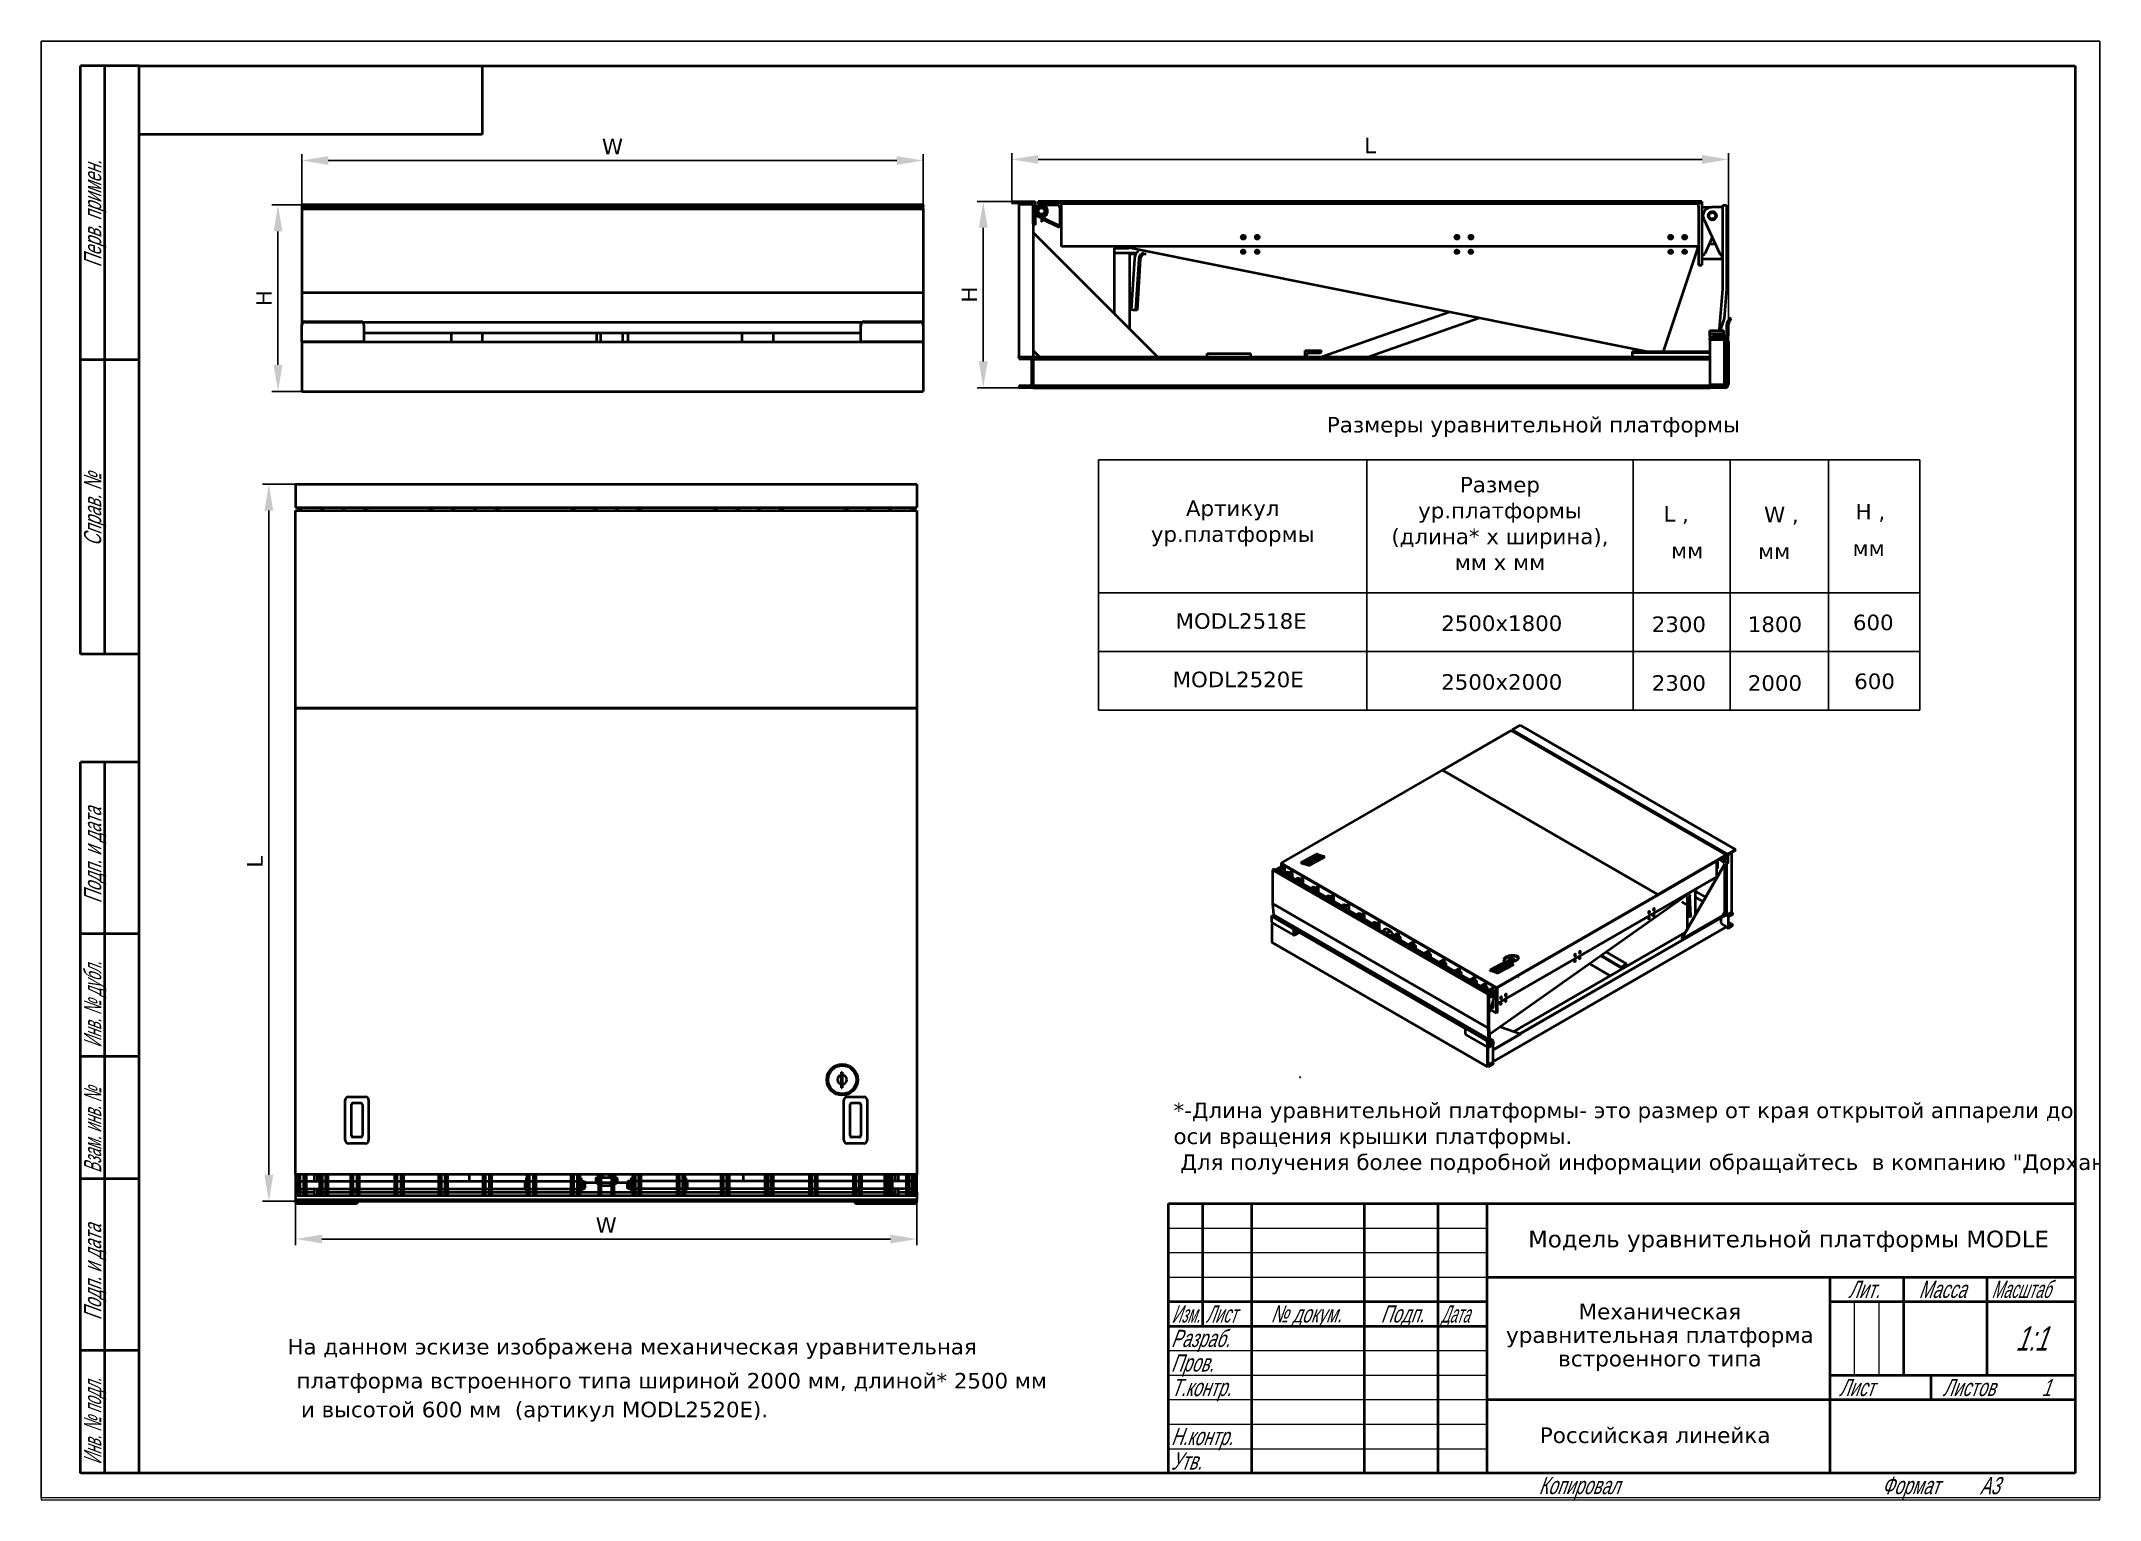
# Paper-space layout 'Лист1' of a CAD drawing. Header units: millimetres. Extents: x 26 to 236, y 20 to 168.
# The model-space entities are those that its viewports show. They can reach past a viewport. Long polylines and large blocks are cut down to what shows.
import ezdxf

# ---------------------------------------------------------------- set-up
doc = ezdxf.new("R2010")
doc.units = ezdxf.units.MM
doc.linetypes.add('K5LT_BASIC', pattern=[0])
doc.linetypes.add('K5LT_THIN', pattern=[0])
doc.layers.add('0 VIEW0', color=7, linetype='Continuous')
doc.styles.add('K5_TEXTSTYLE', font='win_eskd.shx', dxfattribs={"width": 0.7, "oblique": 15, "bigfont": 'b_eskd.shx'})
doc.styles.get("Standard").update_dxf_attribs({"font": 'verdana.TTF'})
doc.dimstyles.new('ISO-25', dxfattribs={"dimtxt": 80, "dimasz": 85, "dimexe": 20, "dimexo": 0, "dimgap": 20, "dimtad": 1, "dimtxsty": 'Standard', "dimcen": 2.5, "dimadec": 0, "dimazin": 0, "dimtfac": 1, "dimtmove": 0, "dimatfit": 3, "dimfxl": 1, "dimarcsym": 0})

psp = doc.layouts.new('Лист1')

# ---------------------------------------------------------------- texts
at = {"ltscale": 15, "insert": (177.38, 46.94), "char_height": 1.7, "width": 65.0058, "attachment_point": 1}
psp.add_mtext('Модель уравнительной платформы MODLE', dxfattribs=at)
at = {"ltscale": 15, "insert": (190.82, 36.07), "char_height": 1.6, "width": 32.4305, "attachment_point": 5, "line_spacing_factor": 0.9}
psp.add_mtext('Механическая уравнительная платформа встроенного типа', dxfattribs=at)
at = {"insert": (178.57, 26.89), "char_height": 1.6, "width": 32.9951, "attachment_point": 1}
psp.add_mtext('Российская линейка', dxfattribs=at)

msp = doc.modelspace()

# ---------------------------------------------------------------- texts
at = {"ltscale": 15}
for s, p in [('L ,', (41851.768, 5075.546)), ('W , ', (42175.892, 5073)), ('H , ', (42470.544, 5082.322)), ('мм', (41876.254, 4957.619)), ('мм', (42156.288, 4955.072)), ('мм', (42460.706, 4964.395)), ('600', (42461.871, 4725.946)), ('2300', (41814.128, 4720.132)), ('1800', (42123.473, 4720.132)), ('2300', (41814.128, 4531.132)), ('2000', (42123.473, 4531.132)), ('600', (42466.054, 4536.781))]:
    msp.add_text(s, height=50, dxfattribs=at).set_placement(p)
at = {"ltscale": 15, "char_height": 50, "width": 2897.38143, "attachment_point": 5}
for s, insert in [('Размеры уравнительной платформы', (41433.21, 5379.999)), ('Размер \\Pур.платформы\\P(длина* х ширина), \\Pмм х мм', (41325.433, 5069.374)), ('Артикул\\Pур.платформы', (40465.065, 5069.66)), ('MODL2518E', (40492.28, 4755.052)), ('2500x1800', (41331.351, 4748.015)), ('MODL2520E', (40482.808, 4566.982)), ('2500x2000', (41331.351, 4559.015)), ('\\pxql;*-Длина уравнительной платформы- это размер от края открытой аппарели до оси вращения крышки платформы. \\P Для получения более подробной информации обращайтесь  в компанию "Дорхан".', (41723.363, 3090.542)), ('На данном эскизе изображена механическая уравнительная ', (38531.626, 2413.478)), ('платформа встроенного типа шириной 2000 мм, длиной* 2500 мм ', (38659.343, 2304.001)), ('и высотой 600 мм  (артикул MODL2520E).\\P ', (38217.516, 2169.724))]:
    msp.add_mtext(s, dxfattribs=dict(at, insert=insert))

# ---------------------------------------------------------------- blocks, each defined once
blk = doc.blocks.new('A$C725F25C8')
at = {"color": 7, "linetype": 'K5LT_THIN', "lineweight": 9}
for p, q in [((-208.56, -184.58), (-208.56, 112.42)), ((-208.56, 112.42), (211.44, 112.42)), ((211.44, 112.42), (211.44, -184.58)), ((21.44, -129.58), (86.44, -129.58)), ((21.44, -134.58), (86.44, -134.58)), ((21.44, -139.58), (86.44, -139.58)), ((161.41, -159.58), (161.41, -144.58)), ((166.42, -159.58), (166.42, -144.58)), ((21.44, -154.58), (86.44, -154.58)), ((21.44, -159.58), (86.44, -159.58)), ((21.44, -164.58), (86.44, -164.58)), ((21.44, -169.58), (86.44, -169.58)), ((21.44, -174.58), (86.44, -174.58)), ((211.44, -184.58), (-208.56, -184.58))]:
    blk.add_line(p, q, dxfattribs=at)
at = {"color": 5, "linetype": 'K5LT_BASIC', "lineweight": 40}
for p, q in [((-200.56, -12.58), (-200.56, 107.42)), ((-188.56, 107.42), (-200.56, 107.42)), ((-195.56, -12.58), (-195.56, 107.42)), ((-188.56, -179.58), (-188.56, 107.42)), ((-188.56, 107.42), (206.44, 107.42)), ((-118.56, 107.42), (-118.56, 93.42)), ((206.44, 107.42), (206.44, -179.58)), ((-118.56, 93.42), (-188.56, 93.42)), ((-188.56, 47.42), (-200.56, 47.42)), ((-188.56, -12.58), (-200.56, -12.58)), ((-200.56, -179.58), (-200.56, -34.58)), ((-188.56, -34.58), (-200.56, -34.58)), ((-195.56, -179.58), (-195.56, -34.58)), ((-188.56, -69.58), (-200.56, -69.58)), ((-188.56, -94.58), (-200.56, -94.58)), ((-188.56, -119.58), (-200.56, -119.58)), ((21.44, -124.58), (206.44, -124.58)), ((21.44, -179.58), (21.44, -124.58)), ((28.44, -149.58), (28.44, -124.58)), ((38.44, -179.58), (38.44, -124.58)), ((61.44, -179.58), (61.44, -124.58)), ((76.44, -179.58), (76.44, -124.58)), ((86.44, -179.58), (86.44, -124.58)), ((86.44, -139.58), (206.44, -139.58)), ((156.44, -179.58), (156.44, -139.58)), ((171.44, -159.58), (171.44, -139.58)), ((188.44, -159.58), (188.44, -139.58)), ((21.44, -144.58), (86.44, -144.58)), ((156.44, -144.58), (171.44, -144.58)), ((171.44, -144.58), (206.44, -144.58)), ((21.44, -149.58), (86.44, -149.58)), ((-188.56, -154.58), (-200.56, -154.58)), ((156.44, -159.58), (206.44, -159.58)), ((177.02, -164.58), (177.02, -159.58)), ((86.44, -164.58), (156.44, -164.58)), ((156.44, -164.58), (206.44, -164.58)), ((-188.56, -179.58), (-200.56, -179.58)), ((206.44, -179.58), (-188.56, -179.58))]:
    blk.add_line(p, q, dxfattribs=at)
at = {"color": 7, "lineweight": 15, "style": 'K5_TEXTSTYLE', "oblique": 20}
for s, width, p in [('Перв. примен.', 0.7, (-196.31, 66.3)), ('Справ. №', 0.7, (-196.31, 9.44)), ('Подп. и дата', 0.7, (-196.31, -63.37)), ('Инв. № дубл.', 0.6, (-196.31, -92.8)), ('Взам. инв. №', 0.6, (-196.31, -118.37)), ('Подп. и дата', 0.7, (-196.31, -148.37)), ('Инв. № подл.', 0.6, (-196.31, -177.8))]:
    blk.add_text(s, height=3.5, rotation=90, dxfattribs=dict(at, width=width)).set_placement(p)
for s, height, width, p in [('Лит.', 3.5, 0.7, (160.1, -143.84)), ('Масса', 3.5, 0.7, (174.48, -143.84)), ('Масштаб', 3.5, 0.6, (189.33, -143.84)), ('Изм.', 3.5, 0.573102, (22.06, -148.86)), ('Лист', 3.5, 0.616387, (29, -148.86)), ('№ докум.', 3.5, 0.7, (42.27, -148.84)), ('Подп.', 3.5, 0.7, (64.71, -148.84)), ('Дата', 3.5, 0.55, (77, -148.86)), ('Разраб.', 3.5, 0.7, (21.94, -153.84)), ('1:1', 5, 0.7, (194.17, -154.62)), ('Пров.', 3.5, 0.7, (21.94, -158.84)), ('Т.контр.', 3.5, 0.7, (21.94, -163.84)), ('Лист', 3.5, 0.7, (158.22, -163.84)), ('Листов', 3.5, 0.7, (179.36, -163.84)), ('1', 3.5, 0.7, (199.55, -163.86)), ('Н.контр.', 3.5, 0.7, (21.94, -173.84)), ('Утв.', 3.5, 0.7, (21.94, -178.84)), ('Копировал', 3.5, 0.7, (96.94, -183.84)), ('Формат', 3.5, 0.7, (166.94, -183.84))]:
    blk.add_text(s, height=height, dxfattribs=dict(at, width=width)).set_placement(p)
at = {"color": 7, "lineweight": 0, "style": 'K5_TEXTSTYLE', "oblique": 20, "width": 0.7}
blk.add_text('A3', height=3.5, dxfattribs=at).set_placement((186.94, -183.86))
blk = doc.blocks.new('*D297')
at = {"color": 0, "lineweight": -2, "ltscale": 15}
for p, q in [((37468.4, 6094.3), (37468.4, 6257.2)), ((37553.4, 6237.2), (39383.4, 6237.2)), ((39468.4, 6094.3), (39468.4, 6257.2))]:
    blk.add_line(p, q, dxfattribs=at)
at = {"color": 0, "ltscale": 15}
for points in [[(37553.4, 6251.4), (37553.4, 6223.1), (37468.4, 6237.2)], [(39383.4, 6251.4), (39383.4, 6223.1), (39468.4, 6237.2)]]:
    blk.add_solid(points, dxfattribs=at)
at = {"layer": 'Defpoints', "color": 0, "ltscale": 15}
for p in [(39468.4, 6237.2), (37468.4, 6094.3), (39468.4, 6094.3)]:
    blk.add_point(p, dxfattribs=at)
at = {"color": 0, "ltscale": 15, "insert": (38468.4, 6282.2), "char_height": 50, "attachment_point": 5}
blk.add_mtext('W', dxfattribs=at)
blk = doc.blocks.new('*D304')
at = {"color": 0, "lineweight": -2, "ltscale": 15}
for p, q in [((39754.1, 6105.7), (39754.1, 6260.7)), ((39839.1, 6240.7), (41976.1, 6240.7)), ((42061.1, 5653.7), (42061.1, 6260.7))]:
    blk.add_line(p, q, dxfattribs=at)
at = {"color": 0, "ltscale": 15}
for points in [[(39839.1, 6254.9), (39839.1, 6226.6), (39754.1, 6240.7)], [(41976.1, 6254.9), (41976.1, 6226.6), (42061.1, 6240.7)]]:
    blk.add_solid(points, dxfattribs=at)
at = {"layer": 'Defpoints', "color": 0, "ltscale": 15}
for p in [(42061.1, 6240.7), (39754.1, 6105.7), (42061.1, 5653.7)]:
    blk.add_point(p, dxfattribs=at)
at = {"color": 0, "ltscale": 15, "insert": (40907.6, 6285.7), "char_height": 50, "attachment_point": 5}
blk.add_mtext('L', dxfattribs=at)
blk = doc.blocks.new('*D305')
at = {"color": 0, "lineweight": -2, "ltscale": 15}
for p, q in [((39754.1, 6105.7), (39642.1, 6105.7)), ((39662.1, 6020.7), (39662.1, 5590.7)), ((39777.1, 5505.7), (39642.1, 5505.7))]:
    blk.add_line(p, q, dxfattribs=at)
at = {"color": 0, "ltscale": 15}
for points in [[(39648, 6020.7), (39676.3, 6020.7), (39662.1, 6105.7)], [(39648, 5590.7), (39676.3, 5590.7), (39662.1, 5505.7)]]:
    blk.add_solid(points, dxfattribs=at)
at = {"layer": 'Defpoints', "color": 0, "ltscale": 15}
for p in [(39754.1, 6105.7), (39662.1, 5505.7), (39777.1, 5505.7)]:
    blk.add_point(p, dxfattribs=at)
at = {"color": 0, "ltscale": 15, "insert": (39617.1, 5805.7), "char_height": 50, "attachment_point": 5, "rotation": 90}
blk.add_mtext('H', dxfattribs=at)
blk = doc.blocks.new('*D306')
at = {"color": 0, "lineweight": -2, "ltscale": 15}
for p, q in [((37448.3, 2894.7), (37448.3, 2747.1)), ((39448.3, 2894.7), (39448.3, 2747.1)), ((37533.3, 2767.1), (39363.3, 2767.1))]:
    blk.add_line(p, q, dxfattribs=at)
at = {"color": 0, "ltscale": 15}
for points in [[(37533.3, 2781.2), (37533.3, 2752.9), (37448.3, 2767.1)], [(39363.3, 2781.2), (39363.3, 2752.9), (39448.3, 2767.1)]]:
    blk.add_solid(points, dxfattribs=at)
at = {"layer": 'Defpoints', "color": 0, "ltscale": 15}
for p in [(37448.3, 2894.7), (39448.3, 2894.7), (39448.3, 2767.1)]:
    blk.add_point(p, dxfattribs=at)
at = {"color": 0, "ltscale": 15, "insert": (38448.3, 2812.1), "char_height": 50, "attachment_point": 5}
blk.add_mtext('W', dxfattribs=at)
blk = doc.blocks.new('*D307')
at = {"color": 0, "lineweight": -2, "ltscale": 15}
for p, q in [((37448.3, 5195.7), (37342.2, 5195.7)), ((37362.2, 5110.7), (37362.2, 2973.7)), ((37648.3, 2888.7), (37342.2, 2888.7))]:
    blk.add_line(p, q, dxfattribs=at)
at = {"color": 0, "ltscale": 15}
for points in [[(37348, 5110.7), (37376.3, 5110.7), (37362.2, 5195.7)], [(37348, 2973.7), (37376.3, 2973.7), (37362.2, 2888.7)]]:
    blk.add_solid(points, dxfattribs=at)
at = {"layer": 'Defpoints', "color": 0, "ltscale": 15}
for p in [(37448.3, 5195.7), (37362.2, 2888.7), (37648.3, 2888.7)]:
    blk.add_point(p, dxfattribs=at)
at = {"color": 0, "ltscale": 15, "insert": (37317.2, 3981.1), "char_height": 50, "attachment_point": 5, "rotation": 90}
blk.add_mtext('L', dxfattribs=at)
blk = doc.blocks.new('*D308')
at = {"color": 0, "lineweight": -2, "ltscale": 15}
for p, q in [((37468.4, 6094.3), (37371.6, 6094.3)), ((37391.6, 6009.3), (37391.6, 5579.3)), ((37468.4, 5494.3), (37371.6, 5494.3))]:
    blk.add_line(p, q, dxfattribs=at)
at = {"color": 0, "ltscale": 15}
for points in [[(37377.5, 6009.3), (37405.8, 6009.3), (37391.6, 6094.3)], [(37377.5, 5579.3), (37405.8, 5579.3), (37391.6, 5494.3)]]:
    blk.add_solid(points, dxfattribs=at)
at = {"layer": 'Defpoints', "color": 0, "ltscale": 15}
for p in [(37468.4, 6094.3), (37391.6, 5494.3), (37468.4, 5494.3)]:
    blk.add_point(p, dxfattribs=at)
at = {"color": 0, "ltscale": 15, "insert": (37346.6, 5794.3), "char_height": 50, "attachment_point": 5, "rotation": 90}
blk.add_mtext('H', dxfattribs=at)

# ---------------------------------------------------------------- dimensions: what is measured, and where the dimension line sits
at = {"ltscale": 15}
for base, p1, p2, text, picture, middle in [((39468.353, 6237.233), (37468.353, 6094.259), (39468.353, 6094.259), 'W', '*D297', (38468.353, 6282.233)), ((42061.133, 6240.738), (39754.133, 6105.672), (42061.133, 5653.672), 'L', '*D304', (40907.633, 6285.738)), ((39448.263, 2767.074), (37448.263, 2894.706), (39448.263, 2894.706), 'W', '*D306', (38448.263, 2812.074))]:
    dim = msp.add_linear_dim(base=base, p1=p1, p2=p2, text=text, dimstyle='ISO-25', override={"dimtxt": 50}, dxfattribs=at)
    dim.commit()
    dim.dimension.update_dxf_attribs({"geometry": picture, "text_midpoint": middle})
for base, p1, p2, picture, middle in [((39662.123, 5505.672), (39754.133, 6105.672), (39777.133, 5505.672), '*D305', (39617.123, 5805.672)), ((37391.619, 5494.259), (37468.353, 6094.259), (37468.353, 5494.259), '*D308', (37346.619, 5794.259))]:
    dim = msp.add_linear_dim(base=base, p1=p1, p2=p2, angle=90, text='H', dimstyle='ISO-25', override={"dimtxt": 50}, dxfattribs=at)
    dim.commit()
    dim.dimension.update_dxf_attribs({"geometry": picture, "text_midpoint": middle})
dim = msp.add_linear_dim(base=(37362.182, 2888.706), p1=(37448.263, 5195.706), p2=(37648.263, 2888.706), angle=90, text='L', dimstyle='ISO-25', override={"dimtxt": 50}, dxfattribs=at)
dim.commit()
dim.dimension.update_dxf_attribs({"geometry": '*D307', "text_midpoint": (37362.182, 3981.117), "dimtype": 160})

# ---------------------------------------------------------------- linework, layer by layer
at = {"ltscale": 15}
for p, q in [((40032.991, 5273.931), (42677.07, 5273.931)), ((40032.991, 5273.931), (40032.991, 4468.305)), ((40896.973, 5273.931), (40896.973, 4468.305)), ((41753.893, 5273.931), (41753.893, 4468.305)), ((42066.396, 5273.931), (42066.396, 4468.305)), ((42383.346, 5273.931), (42383.346, 4468.305)), ((42677.07, 5273.931), (42677.07, 4468.305)), ((40032.991, 4846.305), (42677.07, 4846.305)), ((40032.991, 4657.305), (42677.07, 4657.305)), ((40032.991, 4468.305), (42677.07, 4468.305))]:
    msp.add_line(p, q, dxfattribs=at)
at = {"layer": '0 VIEW0', "color": 5, "linetype": 'K5LT_BASIC', "lineweight": 40}
for p, q in [((39754.133, 6105.672), (39829.133, 6105.672)), ((39754.133, 6102.672), (39754.133, 6105.672)), ((39814.133, 6099.672), (39757.133, 6099.672)), ((39829.133, 6105.672), (39829.133, 6030.672)), ((40475.133, 6105.672), (39839.133, 6105.672)), ((39839.133, 6105.672), (39839.133, 6100.672)), ((39839.133, 6100.672), (39839.133, 6097.672)), ((40475.133, 6100.672), (39839.133, 6100.672)), ((39914.133, 6097.672), (39914.133, 6100.672)), ((39914.133, 6097.145), (39914.133, 6097.672)), ((41965.133, 6097.672), (39914.133, 6097.672)), ((41975.133, 6105.672), (40475.133, 6105.672)), ((40475.133, 6105.672), (40475.133, 6100.672)), ((40475.133, 6105.672), (40475.133, 6100.672)), ((41975.133, 6100.672), (40475.133, 6100.672)), ((41965.133, 6100.672), (41975.133, 6100.672)), ((41965.133, 6100.672), (41965.133, 6097.672)), ((41965.133, 6097.145), (41965.133, 6097.672)), ((41975.133, 6105.672), (41975.133, 6100.672)), ((41975.133, 6100.672), (41975.133, 5900.672)), ((37468.353, 6094.259), (37468.353, 6089.259)), ((39468.353, 6094.259), (37468.353, 6094.259)), ((39468.353, 6089.259), (37468.353, 6089.259)), ((39468.353, 6089.259), (37468.353, 6089.259)), ((37468.353, 6089.259), (37468.353, 6082.259)), ((37468.353, 6082.259), (39468.353, 6082.259)), ((37468.353, 6082.259), (37468.353, 5812.259)), ((39468.353, 6094.259), (39468.353, 6089.259)), ((39468.353, 6082.259), (39468.353, 6089.259)), ((39468.353, 6082.259), (39468.353, 5812.259)), ((39777.133, 6095.672), (39777.133, 5605.672)), ((39821.617, 6095.672), (39777.133, 6095.672)), ((39823.133, 6033.672), (39823.133, 6090.672)), ((39823.133, 6033.672), (39823.133, 5605.672)), ((39837.133, 6061.522), (39837.133, 6059.672)), ((39847.283, 6061.522), (39837.133, 6061.522)), ((39837.133, 6059.672), (39849.133, 6059.672)), ((39842.133, 6094.672), (39846.609, 6094.672)), ((39845.797, 6090.384), (39847.283, 6087.255)), ((39847.035, 6050.133), (39849.133, 6054.672)), ((39847.035, 6050.133), (39906.035, 6022.857)), ((39849.133, 6087.672), (39847.283, 6087.255)), ((39847.283, 6087.255), (39847.283, 6087.034)), ((39847.283, 6062.309), (39847.283, 6061.522)), ((39849.133, 6059.672), (39847.283, 6061.522)), ((39847.333, 6050.778), (39847.333, 6054.753)), ((39847.333, 6049.672), (39847.333, 6049.995)), ((39847.333, 6049.672), (39848.034, 6049.672)), ((39849.133, 6087.672), (39847.468, 6091.178)), ((39849.133, 6087.672), (39849.133, 6088.172)), ((39849.133, 6087.172), (39849.133, 6087.672)), ((39849.133, 6059.672), (39849.133, 6062.172)), ((39849.133, 6054.672), (39908.133, 6027.395)), ((39850.809, 6091.178), (39849.143, 6087.672)), ((39849.143, 6088.172), (39849.143, 6087.672)), ((39849.143, 6087.672), (39850.993, 6087.255)), ((39849.143, 6087.672), (39849.143, 6087.172)), ((39849.143, 6062.172), (39849.143, 6059.672)), ((39849.143, 6059.672), (39850.993, 6061.522)), ((39849.143, 6059.672), (39865.143, 6059.672)), ((39849.143, 6054.672), (39849.143, 6054.667)), ((39849.143, 6049.159), (39849.143, 6039.672)), ((39850.943, 6039.672), (39849.143, 6039.672)), ((39850.943, 6054.754), (39850.943, 6053.835)), ((39850.943, 6048.327), (39850.943, 6039.672)), ((39850.993, 6087.255), (39852.48, 6090.384)), ((39850.993, 6087.033), (39850.993, 6087.255)), ((39850.993, 6061.522), (39850.993, 6062.311)), ((39865.143, 6061.522), (39850.993, 6061.522)), ((39851.668, 6094.672), (39899.133, 6094.672)), ((39865.143, 6061.522), (39865.143, 6059.672)), ((39908.133, 6085.672), (39908.133, 6028.672)), ((39914.133, 6094.999), (39914.133, 6097.145)), ((39914.133, 6094.67), (39914.133, 6094.999)), ((39914.133, 6094.563), (39914.133, 6094.67)), ((39914.133, 6094.563), (39914.133, 6094.67)), ((39914.133, 6094.452), (39914.133, 6094.563)), ((39914.133, 6094.452), (39914.133, 6094.538)), ((39914.133, 6094.338), (39914.133, 6094.452)), ((39914.133, 6094.338), (39914.133, 6094.425)), ((39914.133, 6094.272), (39914.133, 6094.338)), ((39914.133, 6094.272), (39914.133, 6094.315)), ((39914.133, 6093.072), (39914.133, 6094.272)), ((39914.133, 6093.029), (39914.133, 6093.072)), ((39914.133, 6093.006), (39914.133, 6093.072)), ((39914.133, 6092.919), (39914.133, 6093.006)), ((39914.133, 6092.892), (39914.133, 6093.006)), ((39914.133, 6092.806), (39914.133, 6092.892)), ((39914.133, 6092.78), (39914.133, 6092.892)), ((39914.133, 6092.673), (39914.133, 6092.78)), ((39914.133, 6092.672), (39914.133, 6092.78)), ((39914.133, 6092.344), (39914.133, 6092.673)), ((39914.133, 6090.198), (39914.133, 6092.344)), ((39914.133, 6089.672), (39914.133, 6090.198)), ((39914.133, 6086.672), (39914.133, 6089.672)), ((39914.133, 6078.172), (39914.133, 6086.744)), ((39914.133, 6077.672), (39914.133, 6078.172)), ((39914.133, 6077.172), (39914.133, 6077.672)), ((39914.133, 6071.672), (39914.133, 6077.172)), ((39914.133, 6070.672), (39914.133, 6071.672)), ((39914.133, 6025.672), (39914.133, 6070.672)), ((39914.133, 5960.672), (39914.133, 6070.672)), ((41965.133, 6094.999), (41965.133, 6097.145)), ((41965.133, 6094.67), (41965.133, 6094.999)), ((41965.133, 6094.563), (41965.133, 6094.67)), ((41965.133, 6094.67), (41965.133, 6094.563)), ((41965.133, 6094.452), (41965.133, 6094.563)), ((41965.133, 6094.452), (41965.133, 6094.538)), ((41965.133, 6094.338), (41965.133, 6094.452)), ((41965.133, 6094.338), (41965.133, 6094.425)), ((41965.133, 6094.272), (41965.133, 6094.338)), ((41965.133, 6094.272), (41965.133, 6094.315)), ((41965.133, 6093.072), (41965.133, 6094.272)), ((41965.133, 6093.029), (41965.133, 6093.072)), ((41965.133, 6093.006), (41965.133, 6093.072)), ((41965.133, 6092.919), (41965.133, 6093.006)), ((41965.133, 6092.892), (41965.133, 6093.006)), ((41965.133, 6092.806), (41965.133, 6092.892)), ((41965.133, 6092.78), (41965.133, 6092.892)), ((41965.133, 6092.673), (41965.133, 6092.78)), ((41965.133, 6092.78), (41965.133, 6092.672)), ((41965.133, 6092.344), (41965.133, 6092.673)), ((41965.133, 6090.198), (41965.133, 6092.344)), ((41965.133, 6089.672), (41965.133, 6090.198)), ((41965.133, 6089.672), (41965.133, 5900.672)), ((41980.133, 6086.672), (42006.133, 6086.672)), ((41981.651, 6048.288), (42033.6, 5936.564)), ((42038.133, 6086.672), (42006.133, 6086.672)), ((42006.441, 6072.901), (42007.635, 6072.868)), ((42006.929, 6047.145), (42006.56, 6046.419)), ((42006.935, 6047.367), (42006.929, 6047.145)), ((42008.767, 6046.677), (42006.929, 6047.145)), ((42007.635, 6072.868), (42007.613, 6072.079)), ((42007.896, 6073.115), (42007.635, 6072.868)), ((42008.517, 6046.186), (42008.767, 6046.677)), ((42008.767, 6046.677), (42008.781, 6047.177)), ((42008.791, 6047.176), (42008.777, 6046.677)), ((42008.777, 6046.677), (42010.638, 6047.043)), ((42008.777, 6046.677), (42009, 6046.172)), ((42009.466, 6072.167), (42009.494, 6073.167)), ((42009.504, 6073.167), (42009.476, 6072.167)), ((42010.638, 6047.043), (42010.644, 6047.263)), ((42010.968, 6046.297), (42010.638, 6047.043)), ((42011.095, 6073.029), (42011.343, 6072.766)), ((42011.322, 6071.979), (42011.343, 6072.766)), ((42011.343, 6072.766), (42012.547, 6072.733)), ((42043.133, 6093.672), (42055.133, 6093.672)), ((42043.133, 5823.674), (42043.133, 6093.672)), ((42055.133, 6093.672), (42055.133, 5823.672)), ((39823.133, 6005.672), (40223.133, 5605.672)), ((39829.133, 6030.672), (39826.133, 6030.672)), ((39906.035, 6022.857), (39908.133, 6027.395)), ((39911.133, 6025.672), (39914.133, 6025.672)), ((40496.255, 5992.18), (40495.884, 5990.598)), ((40495.884, 5990.598), (40498.159, 5990.65)), ((40495.884, 5990.598), (40496.914, 5990.357)), ((40497.285, 5991.939), (40496.255, 5992.18)), ((40496.255, 5992.18), (40498.27, 5991.124)), ((40496.914, 5990.357), (40498.468, 5990.577)), ((40496.914, 5990.357), (40497.819, 5989.856)), ((40498.317, 5991.987), (40497.285, 5991.939)), ((40497.285, 5991.939), (40498.579, 5991.052)), ((40497.626, 5987.793), (40498.681, 5989.808)), ((40497.866, 5988.823), (40497.626, 5987.793)), ((40497.626, 5987.793), (40499.208, 5987.423)), ((40497.819, 5989.856), (40498.739, 5990.427)), ((40497.819, 5989.856), (40497.866, 5988.823)), ((40497.866, 5988.823), (40498.753, 5990.117)), ((40498.159, 5990.65), (40498.27, 5991.124)), ((40498.468, 5990.577), (40498.159, 5990.65)), ((40498.27, 5991.124), (40498.579, 5991.052)), ((40498.818, 5992.891), (40498.317, 5991.987)), ((40498.317, 5991.987), (40498.889, 5991.066)), ((40498.739, 5990.427), (40498.468, 5990.577)), ((40498.579, 5991.052), (40498.889, 5991.066)), ((40498.681, 5989.808), (40498.753, 5990.117)), ((40499.156, 5989.697), (40498.681, 5989.808)), ((40498.753, 5990.117), (40498.739, 5990.427)), ((40499.059, 5993.921), (40498.818, 5992.891)), ((40498.818, 5992.891), (40499.039, 5991.338)), ((40498.889, 5991.066), (40499.039, 5991.338)), ((40499.039, 5991.338), (40499.111, 5991.647)), ((40499.059, 5993.921), (40499.111, 5991.647)), ((40500.641, 5993.551), (40499.059, 5993.921)), ((40499.111, 5991.647), (40499.586, 5991.536)), ((40499.228, 5990.006), (40499.156, 5989.697)), ((40499.208, 5987.423), (40499.156, 5989.697)), ((40499.208, 5987.423), (40499.449, 5988.453)), ((40499.378, 5990.277), (40499.228, 5990.006)), ((40499.449, 5988.453), (40499.228, 5990.006)), ((40499.688, 5990.292), (40499.378, 5990.277)), ((40499.95, 5989.357), (40499.378, 5990.277)), ((40499.449, 5988.453), (40499.95, 5989.357)), ((40500.401, 5992.521), (40499.514, 5991.227)), ((40499.586, 5991.536), (40499.514, 5991.227)), ((40499.514, 5991.227), (40499.528, 5990.917)), ((40500.448, 5991.488), (40499.528, 5990.917)), ((40499.528, 5990.917), (40499.799, 5990.766)), ((40500.641, 5993.551), (40499.586, 5991.536)), ((40500.982, 5989.405), (40499.688, 5990.292)), ((40499.997, 5990.219), (40499.688, 5990.292)), ((40501.353, 5990.987), (40499.799, 5990.766)), ((40499.799, 5990.766), (40500.108, 5990.694)), ((40499.95, 5989.357), (40500.982, 5989.405)), ((40500.108, 5990.694), (40499.997, 5990.219)), ((40502.012, 5989.164), (40499.997, 5990.219)), ((40502.383, 5990.746), (40500.108, 5990.694)), ((40500.401, 5992.521), (40500.641, 5993.551)), ((40500.448, 5991.488), (40500.401, 5992.521)), ((40501.353, 5990.987), (40500.448, 5991.488)), ((40500.982, 5989.405), (40502.012, 5989.164)), ((40502.383, 5990.746), (40501.353, 5990.987)), ((40502.012, 5989.164), (40502.383, 5990.746)), ((40541.255, 5992.18), (40540.884, 5990.598)), ((40540.884, 5990.598), (40543.159, 5990.65)), ((40540.884, 5990.598), (40541.914, 5990.357)), ((40542.285, 5991.939), (40541.255, 5992.18)), ((40541.255, 5992.18), (40543.27, 5991.124)), ((40541.914, 5990.357), (40543.468, 5990.577)), ((40541.914, 5990.357), (40542.819, 5989.856)), ((40543.317, 5991.987), (40542.285, 5991.939)), ((40542.285, 5991.939), (40543.579, 5991.052)), ((40542.626, 5987.793), (40543.681, 5989.808)), ((40542.866, 5988.823), (40542.626, 5987.793)), ((40542.626, 5987.793), (40544.208, 5987.423)), ((40542.819, 5989.856), (40543.739, 5990.427)), ((40542.819, 5989.856), (40542.866, 5988.823)), ((40542.866, 5988.823), (40543.753, 5990.117)), ((40543.159, 5990.65), (40543.27, 5991.124)), ((40543.468, 5990.577), (40543.159, 5990.65)), ((40543.27, 5991.124), (40543.579, 5991.052)), ((40543.818, 5992.891), (40543.317, 5991.987)), ((40543.317, 5991.987), (40543.889, 5991.066)), ((40543.739, 5990.427), (40543.468, 5990.577)), ((40543.579, 5991.052), (40543.889, 5991.066)), ((40543.681, 5989.808), (40543.753, 5990.117)), ((40544.156, 5989.697), (40543.681, 5989.808)), ((40543.753, 5990.117), (40543.739, 5990.427)), ((40544.059, 5993.921), (40543.818, 5992.891)), ((40543.818, 5992.891), (40544.039, 5991.338)), ((40543.889, 5991.066), (40544.039, 5991.338)), ((40544.039, 5991.338), (40544.111, 5991.647)), ((40544.059, 5993.921), (40544.111, 5991.647)), ((40545.641, 5993.551), (40544.059, 5993.921)), ((40544.111, 5991.647), (40544.586, 5991.536)), ((40544.228, 5990.006), (40544.156, 5989.697)), ((40544.208, 5987.423), (40544.156, 5989.697)), ((40544.208, 5987.423), (40544.449, 5988.453)), ((40544.378, 5990.277), (40544.228, 5990.006)), ((40544.449, 5988.453), (40544.228, 5990.006)), ((40544.688, 5990.292), (40544.378, 5990.277)), ((40544.95, 5989.357), (40544.378, 5990.277)), ((40544.449, 5988.453), (40544.95, 5989.357)), ((40545.401, 5992.521), (40544.514, 5991.227)), ((40544.586, 5991.536), (40544.514, 5991.227)), ((40544.514, 5991.227), (40544.528, 5990.917)), ((40545.448, 5991.488), (40544.528, 5990.917)), ((40544.528, 5990.917), (40544.799, 5990.766)), ((40545.641, 5993.551), (40544.586, 5991.536)), ((40545.982, 5989.405), (40544.688, 5990.292)), ((40544.997, 5990.219), (40544.688, 5990.292)), ((40546.353, 5990.987), (40544.799, 5990.766)), ((40544.799, 5990.766), (40545.108, 5990.694)), ((40544.95, 5989.357), (40545.982, 5989.405)), ((40545.108, 5990.694), (40544.997, 5990.219)), ((40547.012, 5989.164), (40544.997, 5990.219)), ((40547.383, 5990.746), (40545.108, 5990.694)), ((40545.401, 5992.521), (40545.641, 5993.551)), ((40545.448, 5991.488), (40545.401, 5992.521)), ((40546.353, 5990.987), (40545.448, 5991.488)), ((40545.982, 5989.405), (40547.012, 5989.164)), ((40547.383, 5990.746), (40546.353, 5990.987)), ((40547.012, 5989.164), (40547.383, 5990.746)), ((41184.255, 5992.18), (41183.884, 5990.598)), ((41183.884, 5990.598), (41186.159, 5990.65)), ((41183.884, 5990.598), (41184.914, 5990.357)), ((41185.285, 5991.939), (41184.255, 5992.18)), ((41184.255, 5992.18), (41186.27, 5991.124)), ((41184.914, 5990.357), (41186.468, 5990.577)), ((41184.914, 5990.357), (41185.819, 5989.856)), ((41186.317, 5991.987), (41185.285, 5991.939)), ((41185.285, 5991.939), (41186.579, 5991.052)), ((41185.626, 5987.793), (41186.681, 5989.808)), ((41185.866, 5988.823), (41185.626, 5987.793)), ((41185.626, 5987.793), (41187.208, 5987.423)), ((41185.819, 5989.856), (41186.739, 5990.427)), ((41185.819, 5989.856), (41185.866, 5988.823)), ((41185.866, 5988.823), (41186.753, 5990.117)), ((41186.159, 5990.65), (41186.27, 5991.124)), ((41186.468, 5990.577), (41186.159, 5990.65)), ((41186.27, 5991.124), (41186.579, 5991.052)), ((41186.818, 5992.891), (41186.317, 5991.987)), ((41186.317, 5991.987), (41186.889, 5991.066)), ((41186.739, 5990.427), (41186.468, 5990.577)), ((41186.579, 5991.052), (41186.889, 5991.066)), ((41186.681, 5989.808), (41186.753, 5990.117)), ((41187.156, 5989.697), (41186.681, 5989.808)), ((41186.753, 5990.117), (41186.739, 5990.427)), ((41187.059, 5993.921), (41186.818, 5992.891)), ((41186.818, 5992.891), (41187.039, 5991.338)), ((41186.889, 5991.066), (41187.039, 5991.338)), ((41187.039, 5991.338), (41187.111, 5991.647)), ((41187.059, 5993.921), (41187.111, 5991.647)), ((41188.641, 5993.551), (41187.059, 5993.921)), ((41187.111, 5991.647), (41187.586, 5991.536)), ((41187.228, 5990.006), (41187.156, 5989.697)), ((41187.208, 5987.423), (41187.156, 5989.697)), ((41187.208, 5987.423), (41187.449, 5988.453)), ((41187.378, 5990.277), (41187.228, 5990.006)), ((41187.449, 5988.453), (41187.228, 5990.006)), ((41187.688, 5990.292), (41187.378, 5990.277)), ((41187.95, 5989.357), (41187.378, 5990.277)), ((41187.449, 5988.453), (41187.95, 5989.357)), ((41188.401, 5992.521), (41187.514, 5991.227)), ((41187.586, 5991.536), (41187.514, 5991.227)), ((41187.514, 5991.227), (41187.528, 5990.917)), ((41188.448, 5991.488), (41187.528, 5990.917)), ((41187.528, 5990.917), (41187.799, 5990.766)), ((41188.641, 5993.551), (41187.586, 5991.536)), ((41188.982, 5989.405), (41187.688, 5990.292)), ((41187.997, 5990.219), (41187.688, 5990.292)), ((41189.353, 5990.987), (41187.799, 5990.766)), ((41187.799, 5990.766), (41188.108, 5990.694)), ((41187.95, 5989.357), (41188.982, 5989.405)), ((41188.108, 5990.694), (41187.997, 5990.219)), ((41190.012, 5989.164), (41187.997, 5990.219)), ((41190.383, 5990.746), (41188.108, 5990.694)), ((41188.401, 5992.521), (41188.641, 5993.551)), ((41188.448, 5991.488), (41188.401, 5992.521)), ((41189.353, 5990.987), (41188.448, 5991.488)), ((41188.982, 5989.405), (41190.012, 5989.164)), ((41190.383, 5990.746), (41189.353, 5990.987)), ((41190.012, 5989.164), (41190.383, 5990.746)), ((41229.255, 5992.18), (41228.884, 5990.598)), ((41228.884, 5990.598), (41231.159, 5990.65)), ((41228.884, 5990.598), (41229.914, 5990.357)), ((41230.285, 5991.939), (41229.255, 5992.18)), ((41229.255, 5992.18), (41231.27, 5991.124)), ((41229.914, 5990.357), (41231.468, 5990.577)), ((41229.914, 5990.357), (41230.819, 5989.856)), ((41231.317, 5991.987), (41230.285, 5991.939)), ((41230.285, 5991.939), (41231.579, 5991.052)), ((41230.626, 5987.793), (41231.681, 5989.808)), ((41230.866, 5988.823), (41230.626, 5987.793)), ((41230.626, 5987.793), (41232.208, 5987.423)), ((41230.819, 5989.856), (41231.739, 5990.427)), ((41230.819, 5989.856), (41230.866, 5988.823)), ((41230.866, 5988.823), (41231.753, 5990.117)), ((41231.159, 5990.65), (41231.27, 5991.124)), ((41231.468, 5990.577), (41231.159, 5990.65)), ((41231.27, 5991.124), (41231.579, 5991.052)), ((41231.818, 5992.891), (41231.317, 5991.987)), ((41231.317, 5991.987), (41231.889, 5991.066)), ((41231.739, 5990.427), (41231.468, 5990.577)), ((41231.579, 5991.052), (41231.889, 5991.066)), ((41231.681, 5989.808), (41231.753, 5990.117)), ((41232.156, 5989.697), (41231.681, 5989.808)), ((41231.753, 5990.117), (41231.739, 5990.427)), ((41232.059, 5993.921), (41231.818, 5992.891)), ((41231.818, 5992.891), (41232.039, 5991.338)), ((41231.889, 5991.066), (41232.039, 5991.338)), ((41232.039, 5991.338), (41232.111, 5991.647)), ((41232.059, 5993.921), (41232.111, 5991.647)), ((41233.641, 5993.551), (41232.059, 5993.921)), ((41232.111, 5991.647), (41232.586, 5991.536)), ((41232.228, 5990.006), (41232.156, 5989.697)), ((41232.208, 5987.423), (41232.156, 5989.697)), ((41232.208, 5987.423), (41232.449, 5988.453)), ((41232.378, 5990.277), (41232.228, 5990.006)), ((41232.449, 5988.453), (41232.228, 5990.006)), ((41232.688, 5990.292), (41232.378, 5990.277)), ((41232.95, 5989.357), (41232.378, 5990.277)), ((41232.449, 5988.453), (41232.95, 5989.357)), ((41233.401, 5992.521), (41232.514, 5991.227)), ((41232.586, 5991.536), (41232.514, 5991.227)), ((41232.514, 5991.227), (41232.528, 5990.917)), ((41233.448, 5991.488), (41232.528, 5990.917)), ((41232.528, 5990.917), (41232.799, 5990.766)), ((41233.641, 5993.551), (41232.586, 5991.536)), ((41233.982, 5989.405), (41232.688, 5990.292)), ((41232.997, 5990.219), (41232.688, 5990.292)), ((41234.353, 5990.987), (41232.799, 5990.766)), ((41232.799, 5990.766), (41233.108, 5990.694)), ((41232.95, 5989.357), (41233.982, 5989.405)), ((41233.108, 5990.694), (41232.997, 5990.219)), ((41235.012, 5989.164), (41232.997, 5990.219)), ((41235.383, 5990.746), (41233.108, 5990.694)), ((41233.401, 5992.521), (41233.641, 5993.551)), ((41233.448, 5991.488), (41233.401, 5992.521)), ((41234.353, 5990.987), (41233.448, 5991.488)), ((41233.982, 5989.405), (41235.012, 5989.164)), ((41235.383, 5990.746), (41234.353, 5990.987)), ((41235.012, 5989.164), (41235.383, 5990.746)), ((41872.255, 5992.18), (41871.884, 5990.598)), ((41871.884, 5990.598), (41874.159, 5990.65)), ((41871.884, 5990.598), (41872.914, 5990.357)), ((41873.285, 5991.939), (41872.255, 5992.18)), ((41872.255, 5992.18), (41874.27, 5991.124)), ((41872.914, 5990.357), (41874.468, 5990.577)), ((41872.914, 5990.357), (41873.819, 5989.856)), ((41874.317, 5991.987), (41873.285, 5991.939)), ((41873.285, 5991.939), (41874.579, 5991.052)), ((41873.626, 5987.793), (41874.681, 5989.808)), ((41873.866, 5988.823), (41873.626, 5987.793)), ((41873.626, 5987.793), (41875.208, 5987.423)), ((41873.819, 5989.856), (41874.739, 5990.427)), ((41873.819, 5989.856), (41873.866, 5988.823)), ((41873.866, 5988.823), (41874.753, 5990.117)), ((41874.159, 5990.65), (41874.27, 5991.124)), ((41874.468, 5990.577), (41874.159, 5990.65)), ((41874.27, 5991.124), (41874.579, 5991.052)), ((41874.818, 5992.891), (41874.317, 5991.987)), ((41874.317, 5991.987), (41874.889, 5991.066)), ((41874.739, 5990.427), (41874.468, 5990.577)), ((41874.579, 5991.052), (41874.889, 5991.066)), ((41874.681, 5989.808), (41874.753, 5990.117)), ((41875.156, 5989.697), (41874.681, 5989.808)), ((41874.753, 5990.117), (41874.739, 5990.427)), ((41875.059, 5993.921), (41874.818, 5992.891)), ((41874.818, 5992.891), (41875.039, 5991.338)), ((41874.889, 5991.066), (41875.039, 5991.338)), ((41875.039, 5991.338), (41875.111, 5991.647)), ((41875.059, 5993.921), (41875.111, 5991.647)), ((41876.641, 5993.551), (41875.059, 5993.921)), ((41875.111, 5991.647), (41875.586, 5991.536)), ((41875.228, 5990.006), (41875.156, 5989.697)), ((41875.208, 5987.423), (41875.156, 5989.697)), ((41875.208, 5987.423), (41875.449, 5988.453)), ((41875.378, 5990.277), (41875.228, 5990.006)), ((41875.449, 5988.453), (41875.228, 5990.006)), ((41875.688, 5990.292), (41875.378, 5990.277)), ((41875.95, 5989.357), (41875.378, 5990.277)), ((41875.449, 5988.453), (41875.95, 5989.357)), ((41876.401, 5992.521), (41875.514, 5991.227)), ((41875.586, 5991.536), (41875.514, 5991.227)), ((41875.514, 5991.227), (41875.528, 5990.917)), ((41876.448, 5991.488), (41875.528, 5990.917)), ((41875.528, 5990.917), (41875.799, 5990.766)), ((41876.641, 5993.551), (41875.586, 5991.536)), ((41876.982, 5989.405), (41875.688, 5990.292)), ((41875.997, 5990.219), (41875.688, 5990.292)), ((41877.353, 5990.987), (41875.799, 5990.766)), ((41875.799, 5990.766), (41876.108, 5990.694)), ((41875.95, 5989.357), (41876.982, 5989.405)), ((41876.108, 5990.694), (41875.997, 5990.219)), ((41878.012, 5989.164), (41875.997, 5990.219)), ((41878.383, 5990.746), (41876.108, 5990.694)), ((41876.401, 5992.521), (41876.641, 5993.551)), ((41876.448, 5991.488), (41876.401, 5992.521)), ((41877.353, 5990.987), (41876.448, 5991.488)), ((41876.982, 5989.405), (41878.012, 5989.164)), ((41878.383, 5990.746), (41877.353, 5990.987)), ((41878.012, 5989.164), (41878.383, 5990.746)), ((41917.255, 5992.18), (41916.884, 5990.598)), ((41916.884, 5990.598), (41919.159, 5990.65)), ((41916.884, 5990.598), (41917.914, 5990.357)), ((41918.285, 5991.939), (41917.255, 5992.18)), ((41917.255, 5992.18), (41919.27, 5991.124)), ((41917.914, 5990.357), (41919.468, 5990.577)), ((41917.914, 5990.357), (41918.819, 5989.856)), ((41919.317, 5991.987), (41918.285, 5991.939)), ((41918.285, 5991.939), (41919.579, 5991.052)), ((41918.626, 5987.793), (41919.681, 5989.808)), ((41918.866, 5988.823), (41918.626, 5987.793)), ((41918.626, 5987.793), (41920.208, 5987.423)), ((41918.819, 5989.856), (41919.739, 5990.427)), ((41918.819, 5989.856), (41918.866, 5988.823)), ((41918.866, 5988.823), (41919.753, 5990.117)), ((41919.159, 5990.65), (41919.27, 5991.124)), ((41919.468, 5990.577), (41919.159, 5990.65)), ((41919.27, 5991.124), (41919.579, 5991.052)), ((41919.818, 5992.891), (41919.317, 5991.987)), ((41919.317, 5991.987), (41919.889, 5991.066)), ((41919.739, 5990.427), (41919.468, 5990.577)), ((41919.579, 5991.052), (41919.889, 5991.066)), ((41919.681, 5989.808), (41919.753, 5990.117)), ((41920.156, 5989.697), (41919.681, 5989.808)), ((41919.753, 5990.117), (41919.739, 5990.427)), ((41920.059, 5993.921), (41919.818, 5992.891)), ((41919.818, 5992.891), (41920.039, 5991.338)), ((41919.889, 5991.066), (41920.039, 5991.338)), ((41920.039, 5991.338), (41920.111, 5991.647)), ((41920.059, 5993.921), (41920.111, 5991.647)), ((41921.641, 5993.551), (41920.059, 5993.921)), ((41920.111, 5991.647), (41920.586, 5991.536)), ((41920.228, 5990.006), (41920.156, 5989.697)), ((41920.208, 5987.423), (41920.156, 5989.697)), ((41920.208, 5987.423), (41920.449, 5988.453)), ((41920.378, 5990.277), (41920.228, 5990.006)), ((41920.449, 5988.453), (41920.228, 5990.006)), ((41920.688, 5990.292), (41920.378, 5990.277)), ((41920.95, 5989.357), (41920.378, 5990.277)), ((41920.449, 5988.453), (41920.95, 5989.357)), ((41921.401, 5992.521), (41920.514, 5991.227)), ((41920.586, 5991.536), (41920.514, 5991.227)), ((41920.514, 5991.227), (41920.528, 5990.917)), ((41921.448, 5991.488), (41920.528, 5990.917)), ((41920.528, 5990.917), (41920.799, 5990.766)), ((41921.641, 5993.551), (41920.586, 5991.536)), ((41921.982, 5989.405), (41920.688, 5990.292)), ((41920.997, 5990.219), (41920.688, 5990.292)), ((41922.353, 5990.987), (41920.799, 5990.766)), ((41920.799, 5990.766), (41921.108, 5990.694)), ((41920.95, 5989.357), (41921.982, 5989.405)), ((41921.108, 5990.694), (41920.997, 5990.219)), ((41923.012, 5989.164), (41920.997, 5990.219)), ((41923.383, 5990.746), (41921.108, 5990.694)), ((41921.401, 5992.521), (41921.641, 5993.551)), ((41921.448, 5991.488), (41921.401, 5992.521)), ((41922.353, 5990.987), (41921.448, 5991.488)), ((41921.982, 5989.405), (41923.012, 5989.164)), ((41923.383, 5990.746), (41922.353, 5990.987)), ((41923.012, 5989.164), (41923.383, 5990.746)), ((42009.133, 5989.182), (41984.667, 5936.564)), ((42000.062, 5969.672), (42018.205, 5969.672)), ((41965.133, 5960.672), (39914.133, 5960.672)), ((40083.133, 5955.672), (40083.133, 5939.672)), ((40085.133, 5955.672), (40083.133, 5955.672)), ((40083.133, 5955.672), (40130.658, 5955.672)), ((40083.133, 5939.672), (40155.194, 5939.672)), ((40083.133, 5939.672), (40083.133, 5745.672)), ((40083.133, 5939.672), (40083.133, 5745.672)), ((40083.133, 5939.672), (40083.133, 5936.906)), ((40130.658, 5955.672), (40085.133, 5955.672)), ((40115.748, 5960.672), (41816.265, 5619.236)), ((40133.133, 5939.672), (40133.133, 5695.672)), ((40133.133, 5939.672), (40133.133, 5695.672)), ((40133.133, 5936.906), (40153.363, 5936.906)), ((40148.497, 5921.15), (40138.337, 5756.848)), ((40162.47, 5920.286), (40152.31, 5755.984)), ((40167.766, 5919.565), (40157.606, 5755.263)), ((40172.475, 5936.906), (40186.619, 5936.906)), ((40496.174, 5945.014), (40495.894, 5943.414)), ((40495.894, 5943.414), (40498.161, 5943.594)), ((40495.894, 5943.414), (40496.936, 5943.231)), ((40497.216, 5944.832), (40496.174, 5945.014)), ((40496.174, 5945.014), (40498.245, 5944.075)), ((40496.936, 5943.231), (40498.474, 5943.54)), ((40496.936, 5943.231), (40497.867, 5942.782)), ((40498.244, 5944.938), (40497.216, 5944.832)), ((40497.216, 5944.832), (40498.558, 5944.02)), ((40497.791, 5940.712), (40498.731, 5942.784)), ((40497.973, 5941.754), (40497.791, 5940.712)), ((40497.791, 5940.712), (40499.392, 5940.432)), ((40497.867, 5942.782), (40498.754, 5943.405)), ((40497.867, 5942.782), (40497.973, 5941.754)), ((40497.973, 5941.754), (40498.785, 5943.096)), ((40498.161, 5943.594), (40498.245, 5944.075)), ((40498.474, 5943.54), (40498.161, 5943.594)), ((40498.693, 5945.869), (40498.244, 5944.938)), ((40498.244, 5944.938), (40498.867, 5944.052)), ((40498.245, 5944.075), (40498.558, 5944.02)), ((40498.754, 5943.405), (40498.474, 5943.54)), ((40498.558, 5944.02), (40498.867, 5944.052)), ((40498.875, 5946.912), (40498.693, 5945.869)), ((40498.693, 5945.869), (40499.001, 5944.331)), ((40498.731, 5942.784), (40498.785, 5943.096)), ((40499.211, 5942.7), (40498.731, 5942.784)), ((40498.785, 5943.096), (40498.754, 5943.405)), ((40498.867, 5944.052), (40499.001, 5944.331)), ((40498.875, 5946.912), (40499.056, 5944.644)), ((40500.476, 5946.632), (40498.875, 5946.912)), ((40499.001, 5944.331), (40499.056, 5944.644)), ((40499.056, 5944.644), (40499.536, 5944.56)), ((40499.266, 5943.012), (40499.211, 5942.7)), ((40499.392, 5940.432), (40499.211, 5942.7)), ((40499.4, 5943.292), (40499.266, 5943.012)), ((40499.574, 5941.474), (40499.266, 5943.012)), ((40499.392, 5940.432), (40499.574, 5941.474)), ((40499.709, 5943.324), (40499.4, 5943.292)), ((40500.023, 5942.405), (40499.4, 5943.292)), ((40500.294, 5945.589), (40499.482, 5944.247)), ((40499.536, 5944.56), (40499.482, 5944.247)), ((40499.482, 5944.247), (40499.513, 5943.939)), ((40500.4, 5944.561), (40499.513, 5943.939)), ((40499.513, 5943.939), (40499.793, 5943.804)), ((40500.476, 5946.632), (40499.536, 5944.56)), ((40499.574, 5941.474), (40500.023, 5942.405)), ((40501.051, 5942.511), (40499.709, 5943.324)), ((40500.022, 5943.269), (40499.709, 5943.324)), ((40501.331, 5944.112), (40499.793, 5943.804)), ((40499.793, 5943.804), (40500.106, 5943.749)), ((40500.106, 5943.749), (40500.022, 5943.269)), ((40502.093, 5942.329), (40500.022, 5943.269)), ((40500.023, 5942.405), (40501.051, 5942.511)), ((40502.373, 5943.93), (40500.106, 5943.749)), ((40500.294, 5945.589), (40500.476, 5946.632)), ((40500.4, 5944.561), (40500.294, 5945.589)), ((40501.331, 5944.112), (40500.4, 5944.561)), ((40501.051, 5942.511), (40502.093, 5942.329)), ((40502.373, 5943.93), (40501.331, 5944.112)), ((40502.093, 5942.329), (40502.373, 5943.93)), ((40541.174, 5945.014), (40540.894, 5943.414)), ((40540.894, 5943.414), (40543.161, 5943.594)), ((40540.894, 5943.414), (40541.936, 5943.231)), ((40542.216, 5944.832), (40541.174, 5945.014)), ((40541.174, 5945.014), (40543.245, 5944.075)), ((40541.936, 5943.231), (40543.474, 5943.54)), ((40541.936, 5943.231), (40542.867, 5942.782)), ((40543.244, 5944.938), (40542.216, 5944.832)), ((40542.216, 5944.832), (40543.558, 5944.02)), ((40542.791, 5940.712), (40543.731, 5942.784)), ((40542.973, 5941.754), (40542.791, 5940.712)), ((40542.791, 5940.712), (40544.392, 5940.432)), ((40542.867, 5942.782), (40543.754, 5943.405)), ((40542.867, 5942.782), (40542.973, 5941.754)), ((40542.973, 5941.754), (40543.785, 5943.096)), ((40543.161, 5943.594), (40543.245, 5944.075)), ((40543.474, 5943.54), (40543.161, 5943.594)), ((40543.693, 5945.869), (40543.244, 5944.938)), ((40543.244, 5944.938), (40543.867, 5944.052)), ((40543.245, 5944.075), (40543.558, 5944.02)), ((40543.754, 5943.405), (40543.474, 5943.54)), ((40543.558, 5944.02), (40543.867, 5944.052)), ((40543.875, 5946.912), (40543.693, 5945.869)), ((40543.693, 5945.869), (40544.001, 5944.331)), ((40543.731, 5942.784), (40543.785, 5943.096)), ((40544.211, 5942.7), (40543.731, 5942.784)), ((40543.785, 5943.096), (40543.754, 5943.405)), ((40543.867, 5944.052), (40544.001, 5944.331)), ((40543.875, 5946.912), (40544.056, 5944.644)), ((40545.476, 5946.632), (40543.875, 5946.912)), ((40544.001, 5944.331), (40544.056, 5944.644)), ((40544.056, 5944.644), (40544.536, 5944.56)), ((40544.266, 5943.012), (40544.211, 5942.7)), ((40544.392, 5940.432), (40544.211, 5942.7)), ((40544.4, 5943.292), (40544.266, 5943.012)), ((40544.574, 5941.474), (40544.266, 5943.012)), ((40544.392, 5940.432), (40544.574, 5941.474)), ((40544.709, 5943.324), (40544.4, 5943.292)), ((40545.023, 5942.405), (40544.4, 5943.292)), ((40545.294, 5945.589), (40544.482, 5944.247)), ((40544.536, 5944.56), (40544.482, 5944.247)), ((40544.482, 5944.247), (40544.513, 5943.939)), ((40545.4, 5944.561), (40544.513, 5943.939)), ((40544.513, 5943.939), (40544.793, 5943.804)), ((40545.476, 5946.632), (40544.536, 5944.56)), ((40544.574, 5941.474), (40545.023, 5942.405)), ((40546.051, 5942.511), (40544.709, 5943.324)), ((40545.022, 5943.269), (40544.709, 5943.324)), ((40546.331, 5944.112), (40544.793, 5943.804)), ((40544.793, 5943.804), (40545.106, 5943.749)), ((40545.106, 5943.749), (40545.022, 5943.269)), ((40547.093, 5942.329), (40545.022, 5943.269)), ((40545.023, 5942.405), (40546.051, 5942.511)), ((40547.373, 5943.93), (40545.106, 5943.749)), ((40545.294, 5945.589), (40545.476, 5946.632)), ((40545.4, 5944.561), (40545.294, 5945.589)), ((40546.331, 5944.112), (40545.4, 5944.561)), ((40546.051, 5942.511), (40547.093, 5942.329)), ((40547.373, 5943.93), (40546.331, 5944.112)), ((40547.093, 5942.329), (40547.373, 5943.93)), ((41184.174, 5945.014), (41183.894, 5943.414)), ((41183.894, 5943.414), (41186.161, 5943.594)), ((41183.894, 5943.414), (41184.936, 5943.231)), ((41185.216, 5944.832), (41184.174, 5945.014)), ((41184.174, 5945.014), (41186.245, 5944.075)), ((41184.936, 5943.231), (41186.474, 5943.54)), ((41184.936, 5943.231), (41185.867, 5942.782)), ((41186.244, 5944.938), (41185.216, 5944.832)), ((41185.216, 5944.832), (41186.558, 5944.02)), ((41185.791, 5940.712), (41186.731, 5942.784)), ((41185.973, 5941.754), (41185.791, 5940.712)), ((41185.791, 5940.712), (41187.392, 5940.432)), ((41185.867, 5942.782), (41186.754, 5943.405)), ((41185.867, 5942.782), (41185.973, 5941.754)), ((41185.973, 5941.754), (41186.785, 5943.096)), ((41186.161, 5943.594), (41186.245, 5944.075)), ((41186.474, 5943.54), (41186.161, 5943.594)), ((41186.693, 5945.869), (41186.244, 5944.938)), ((41186.244, 5944.938), (41186.867, 5944.052)), ((41186.245, 5944.075), (41186.558, 5944.02)), ((41186.754, 5943.405), (41186.474, 5943.54)), ((41186.558, 5944.02), (41186.867, 5944.052)), ((41186.875, 5946.912), (41186.693, 5945.869)), ((41186.693, 5945.869), (41187.001, 5944.331)), ((41186.731, 5942.784), (41186.785, 5943.096)), ((41187.211, 5942.7), (41186.731, 5942.784)), ((41186.785, 5943.096), (41186.754, 5943.405)), ((41186.867, 5944.052), (41187.001, 5944.331)), ((41186.875, 5946.912), (41187.056, 5944.644)), ((41188.476, 5946.632), (41186.875, 5946.912)), ((41187.001, 5944.331), (41187.056, 5944.644)), ((41187.056, 5944.644), (41187.536, 5944.56)), ((41187.266, 5943.012), (41187.211, 5942.7)), ((41187.392, 5940.432), (41187.211, 5942.7)), ((41187.4, 5943.292), (41187.266, 5943.012)), ((41187.574, 5941.474), (41187.266, 5943.012)), ((41187.392, 5940.432), (41187.574, 5941.474)), ((41187.709, 5943.324), (41187.4, 5943.292)), ((41188.023, 5942.405), (41187.4, 5943.292)), ((41188.294, 5945.589), (41187.482, 5944.247)), ((41187.536, 5944.56), (41187.482, 5944.247)), ((41187.482, 5944.247), (41187.513, 5943.939)), ((41188.4, 5944.561), (41187.513, 5943.939)), ((41187.513, 5943.939), (41187.793, 5943.804)), ((41188.476, 5946.632), (41187.536, 5944.56)), ((41187.574, 5941.474), (41188.023, 5942.405)), ((41189.051, 5942.511), (41187.709, 5943.324)), ((41188.022, 5943.269), (41187.709, 5943.324)), ((41189.331, 5944.112), (41187.793, 5943.804)), ((41187.793, 5943.804), (41188.106, 5943.749)), ((41188.106, 5943.749), (41188.022, 5943.269)), ((41190.093, 5942.329), (41188.022, 5943.269)), ((41188.023, 5942.405), (41189.051, 5942.511)), ((41190.373, 5943.93), (41188.106, 5943.749)), ((41188.294, 5945.589), (41188.476, 5946.632)), ((41188.4, 5944.561), (41188.294, 5945.589)), ((41189.331, 5944.112), (41188.4, 5944.561)), ((41189.051, 5942.511), (41190.093, 5942.329)), ((41190.373, 5943.93), (41189.331, 5944.112)), ((41190.093, 5942.329), (41190.373, 5943.93)), ((41229.174, 5945.014), (41228.894, 5943.414)), ((41228.894, 5943.414), (41231.161, 5943.594)), ((41228.894, 5943.414), (41229.936, 5943.231)), ((41230.216, 5944.832), (41229.174, 5945.014)), ((41229.174, 5945.014), (41231.245, 5944.075)), ((41229.936, 5943.231), (41231.474, 5943.54)), ((41229.936, 5943.231), (41230.867, 5942.782)), ((41231.244, 5944.938), (41230.216, 5944.832)), ((41230.216, 5944.832), (41231.558, 5944.02)), ((41230.791, 5940.712), (41231.731, 5942.784)), ((41230.973, 5941.754), (41230.791, 5940.712)), ((41230.791, 5940.712), (41232.392, 5940.432)), ((41230.867, 5942.782), (41231.754, 5943.405)), ((41230.867, 5942.782), (41230.973, 5941.754)), ((41230.973, 5941.754), (41231.785, 5943.096)), ((41231.161, 5943.594), (41231.245, 5944.075)), ((41231.474, 5943.54), (41231.161, 5943.594)), ((41231.693, 5945.869), (41231.244, 5944.938)), ((41231.244, 5944.938), (41231.867, 5944.052)), ((41231.245, 5944.075), (41231.558, 5944.02)), ((41231.754, 5943.405), (41231.474, 5943.54)), ((41231.558, 5944.02), (41231.867, 5944.052)), ((41231.875, 5946.912), (41231.693, 5945.869)), ((41231.693, 5945.869), (41232.001, 5944.331)), ((41231.731, 5942.784), (41231.785, 5943.096)), ((41232.211, 5942.7), (41231.731, 5942.784)), ((41231.785, 5943.096), (41231.754, 5943.405)), ((41231.867, 5944.052), (41232.001, 5944.331)), ((41231.875, 5946.912), (41232.056, 5944.644)), ((41233.476, 5946.632), (41231.875, 5946.912)), ((41232.001, 5944.331), (41232.056, 5944.644)), ((41232.056, 5944.644), (41232.536, 5944.56)), ((41232.266, 5943.012), (41232.211, 5942.7)), ((41232.392, 5940.432), (41232.211, 5942.7)), ((41232.4, 5943.292), (41232.266, 5943.012)), ((41232.574, 5941.474), (41232.266, 5943.012)), ((41232.392, 5940.432), (41232.574, 5941.474)), ((41232.709, 5943.324), (41232.4, 5943.292)), ((41233.023, 5942.405), (41232.4, 5943.292)), ((41233.294, 5945.589), (41232.482, 5944.247)), ((41232.536, 5944.56), (41232.482, 5944.247)), ((41232.482, 5944.247), (41232.513, 5943.939)), ((41233.4, 5944.561), (41232.513, 5943.939)), ((41232.513, 5943.939), (41232.793, 5943.804)), ((41233.476, 5946.632), (41232.536, 5944.56)), ((41232.574, 5941.474), (41233.023, 5942.405)), ((41234.051, 5942.511), (41232.709, 5943.324)), ((41233.022, 5943.269), (41232.709, 5943.324)), ((41234.331, 5944.112), (41232.793, 5943.804)), ((41232.793, 5943.804), (41233.106, 5943.749)), ((41233.106, 5943.749), (41233.022, 5943.269)), ((41235.093, 5942.329), (41233.022, 5943.269)), ((41233.023, 5942.405), (41234.051, 5942.511)), ((41235.373, 5943.93), (41233.106, 5943.749)), ((41233.294, 5945.589), (41233.476, 5946.632)), ((41233.4, 5944.561), (41233.294, 5945.589)), ((41234.331, 5944.112), (41233.4, 5944.561)), ((41234.051, 5942.511), (41235.093, 5942.329)), ((41235.373, 5943.93), (41234.331, 5944.112)), ((41235.093, 5942.329), (41235.373, 5943.93)), ((41851.622, 5622.178), (41965.133, 5960.672)), ((41872.174, 5945.014), (41871.894, 5943.414)), ((41871.894, 5943.414), (41874.161, 5943.594)), ((41871.894, 5943.414), (41872.936, 5943.231)), ((41873.216, 5944.832), (41872.174, 5945.014)), ((41872.174, 5945.014), (41874.245, 5944.075)), ((41872.936, 5943.231), (41874.474, 5943.54)), ((41872.936, 5943.231), (41873.867, 5942.782)), ((41874.244, 5944.938), (41873.216, 5944.832)), ((41873.216, 5944.832), (41874.558, 5944.02)), ((41873.791, 5940.712), (41874.731, 5942.784)), ((41873.973, 5941.754), (41873.791, 5940.712)), ((41873.791, 5940.712), (41875.392, 5940.432)), ((41873.867, 5942.782), (41874.754, 5943.405)), ((41873.867, 5942.782), (41873.973, 5941.754)), ((41873.973, 5941.754), (41874.785, 5943.096)), ((41874.161, 5943.594), (41874.245, 5944.075)), ((41874.474, 5943.54), (41874.161, 5943.594)), ((41874.693, 5945.869), (41874.244, 5944.938)), ((41874.244, 5944.938), (41874.867, 5944.052)), ((41874.245, 5944.075), (41874.558, 5944.02)), ((41874.754, 5943.405), (41874.474, 5943.54)), ((41874.558, 5944.02), (41874.867, 5944.052)), ((41874.875, 5946.912), (41874.693, 5945.869)), ((41874.693, 5945.869), (41875.001, 5944.331)), ((41874.731, 5942.784), (41874.785, 5943.096)), ((41875.211, 5942.7), (41874.731, 5942.784)), ((41874.785, 5943.096), (41874.754, 5943.405)), ((41874.867, 5944.052), (41875.001, 5944.331)), ((41874.875, 5946.912), (41875.056, 5944.644)), ((41876.476, 5946.632), (41874.875, 5946.912)), ((41875.001, 5944.331), (41875.056, 5944.644)), ((41875.056, 5944.644), (41875.536, 5944.56)), ((41875.266, 5943.012), (41875.211, 5942.7)), ((41875.392, 5940.432), (41875.211, 5942.7)), ((41875.4, 5943.292), (41875.266, 5943.012)), ((41875.574, 5941.474), (41875.266, 5943.012)), ((41875.392, 5940.432), (41875.574, 5941.474)), ((41875.709, 5943.324), (41875.4, 5943.292)), ((41876.023, 5942.405), (41875.4, 5943.292)), ((41876.294, 5945.589), (41875.482, 5944.247)), ((41875.536, 5944.56), (41875.482, 5944.247)), ((41875.482, 5944.247), (41875.513, 5943.939)), ((41876.4, 5944.561), (41875.513, 5943.939)), ((41875.513, 5943.939), (41875.793, 5943.804)), ((41876.476, 5946.632), (41875.536, 5944.56)), ((41875.574, 5941.474), (41876.023, 5942.405)), ((41877.051, 5942.511), (41875.709, 5943.324)), ((41876.022, 5943.269), (41875.709, 5943.324)), ((41877.331, 5944.112), (41875.793, 5943.804)), ((41875.793, 5943.804), (41876.106, 5943.749)), ((41876.106, 5943.749), (41876.022, 5943.269)), ((41878.093, 5942.329), (41876.022, 5943.269)), ((41876.023, 5942.405), (41877.051, 5942.511)), ((41878.373, 5943.93), (41876.106, 5943.749)), ((41876.294, 5945.589), (41876.476, 5946.632)), ((41876.4, 5944.561), (41876.294, 5945.589)), ((41877.331, 5944.112), (41876.4, 5944.561)), ((41877.051, 5942.511), (41878.093, 5942.329)), ((41878.373, 5943.93), (41877.331, 5944.112)), ((41878.093, 5942.329), (41878.373, 5943.93)), ((41917.174, 5945.014), (41916.894, 5943.414)), ((41916.894, 5943.414), (41919.161, 5943.594)), ((41916.894, 5943.414), (41917.936, 5943.231)), ((41918.216, 5944.832), (41917.174, 5945.014)), ((41917.174, 5945.014), (41919.245, 5944.075)), ((41917.936, 5943.231), (41919.474, 5943.54)), ((41917.936, 5943.231), (41918.867, 5942.782)), ((41919.244, 5944.938), (41918.216, 5944.832)), ((41918.216, 5944.832), (41919.558, 5944.02)), ((41918.791, 5940.712), (41919.731, 5942.784)), ((41918.973, 5941.754), (41918.791, 5940.712)), ((41918.791, 5940.712), (41920.392, 5940.432)), ((41918.867, 5942.782), (41919.754, 5943.405)), ((41918.867, 5942.782), (41918.973, 5941.754)), ((41918.973, 5941.754), (41919.785, 5943.096)), ((41919.161, 5943.594), (41919.245, 5944.075)), ((41919.474, 5943.54), (41919.161, 5943.594)), ((41919.693, 5945.869), (41919.244, 5944.938)), ((41919.244, 5944.938), (41919.867, 5944.052)), ((41919.245, 5944.075), (41919.558, 5944.02)), ((41919.754, 5943.405), (41919.474, 5943.54)), ((41919.558, 5944.02), (41919.867, 5944.052)), ((41919.875, 5946.912), (41919.693, 5945.869)), ((41919.693, 5945.869), (41920.001, 5944.331)), ((41919.731, 5942.784), (41919.785, 5943.096)), ((41920.211, 5942.7), (41919.731, 5942.784)), ((41919.785, 5943.096), (41919.754, 5943.405)), ((41919.867, 5944.052), (41920.001, 5944.331)), ((41919.875, 5946.912), (41920.056, 5944.644)), ((41921.476, 5946.632), (41919.875, 5946.912)), ((41920.001, 5944.331), (41920.056, 5944.644)), ((41920.056, 5944.644), (41920.536, 5944.56)), ((41920.266, 5943.012), (41920.211, 5942.7)), ((41920.392, 5940.432), (41920.211, 5942.7)), ((41920.4, 5943.292), (41920.266, 5943.012)), ((41920.574, 5941.474), (41920.266, 5943.012)), ((41920.392, 5940.432), (41920.574, 5941.474)), ((41920.709, 5943.324), (41920.4, 5943.292)), ((41921.023, 5942.405), (41920.4, 5943.292)), ((41921.294, 5945.589), (41920.482, 5944.247)), ((41920.536, 5944.56), (41920.482, 5944.247)), ((41920.482, 5944.247), (41920.513, 5943.939)), ((41921.4, 5944.561), (41920.513, 5943.939)), ((41920.513, 5943.939), (41920.793, 5943.804)), ((41921.476, 5946.632), (41920.536, 5944.56)), ((41920.574, 5941.474), (41921.023, 5942.405)), ((41922.051, 5942.511), (41920.709, 5943.324)), ((41921.022, 5943.269), (41920.709, 5943.324)), ((41922.331, 5944.112), (41920.793, 5943.804)), ((41920.793, 5943.804), (41921.106, 5943.749)), ((41921.106, 5943.749), (41921.022, 5943.269)), ((41923.093, 5942.329), (41921.022, 5943.269)), ((41921.023, 5942.405), (41922.051, 5942.511)), ((41923.373, 5943.93), (41921.106, 5943.749)), ((41921.294, 5945.589), (41921.476, 5946.632)), ((41921.4, 5944.561), (41921.294, 5945.589)), ((41922.331, 5944.112), (41921.4, 5944.561)), ((41922.051, 5942.511), (41923.093, 5942.329)), ((41923.373, 5943.93), (41922.331, 5944.112)), ((41923.093, 5942.329), (41923.373, 5943.93)), ((41965.133, 5900.672), (41975.133, 5900.672)), ((42040.133, 5919.672), (41975.133, 5919.672)), ((42040.133, 5934.089), (42040.133, 5919.672)), ((37468.353, 5812.259), (39468.353, 5812.259)), ((37468.353, 5812.259), (37468.353, 5717.134)), ((39468.353, 5812.259), (39468.353, 5717.134)), ((42032.233, 5694.089), (42043.133, 5823.674)), ((42055.133, 5823.672), (42047.084, 5728.547)), ((37468.353, 5717.134), (37468.353, 5707.769)), ((37468.353, 5717.134), (37472.422, 5717.134)), ((37468.353, 5707.769), (37468.353, 5709.722)), ((37468.353, 5700.43), (37468.353, 5707.769)), ((37468.353, 5698.477), (37468.353, 5700.43)), ((37478.353, 5718.927), (37658.353, 5718.927)), ((37478.353, 5716.974), (37658.353, 5716.974)), ((37664.283, 5717.134), (39272.422, 5717.134)), ((37668.353, 5707.769), (37668.353, 5709.722)), ((37668.353, 5707.769), (37668.353, 5700.43)), ((37668.353, 5700.43), (37668.353, 5698.477)), ((39268.353, 5707.769), (39268.353, 5709.722)), ((39268.353, 5700.43), (39268.353, 5707.769)), ((39268.353, 5698.477), (39268.353, 5700.43)), ((39278.353, 5718.927), (39458.353, 5718.927)), ((39278.353, 5716.974), (39458.353, 5716.974)), ((39464.283, 5717.134), (39468.353, 5717.134)), ((39468.353, 5717.134), (39468.353, 5707.769)), ((39468.353, 5707.769), (39468.353, 5709.722)), ((39468.353, 5707.769), (39468.353, 5700.43)), ((39468.353, 5700.43), (39468.353, 5698.477)), ((40152.31, 5755.984), (40138.337, 5756.848)), ((40143.656, 5756.519), (40143.632, 5756.127)), ((40157.606, 5755.263), (40143.632, 5756.127)), ((40750.133, 5605.672), (41162.713, 5750.459)), ((40901.13, 5605.672), (41258.758, 5731.175)), ((42047.084, 5728.547), (42035.166, 5693.672)), ((42056.133, 5675.672), (42056.133, 5709.89)), ((42056.928, 5713.797), (42060.043, 5721.135)), ((42063.951, 5730.34), (42060.043, 5721.135)), ((42061.133, 5675.672), (42061.133, 5709.89)), ((42061.531, 5711.843), (42064.646, 5719.182)), ((42068.553, 5728.387), (42063.951, 5730.34)), ((42068.553, 5728.387), (42064.646, 5719.182)), ((37468.353, 5664.259), (37468.353, 5698.477)), ((37468.353, 5654.259), (37468.353, 5664.259)), ((37668.353, 5654.259), (37468.353, 5654.259)), ((37468.353, 5654.259), (39468.353, 5654.259)), ((37468.353, 5654.259), (37468.353, 5642.259)), ((37468.353, 5642.259), (37468.353, 5494.259)), ((37668.353, 5698.477), (37668.353, 5664.259)), ((37668.353, 5682.259), (39268.353, 5682.259)), ((37668.353, 5664.259), (37668.353, 5654.259)), ((37949.353, 5682.259), (37949.353, 5654.259)), ((38049.353, 5682.259), (38049.353, 5654.259)), ((38417.353, 5682.259), (38417.353, 5654.259)), ((38430.34, 5682.259), (38430.335, 5654.259)), ((38500.366, 5682.259), (38500.37, 5654.259)), ((38517.353, 5682.259), (38517.353, 5654.259)), ((38885.353, 5682.259), (38885.353, 5654.259)), ((38985.353, 5682.259), (38985.353, 5654.259)), ((39268.353, 5664.259), (39268.353, 5698.477)), ((39268.353, 5654.259), (39268.353, 5664.259)), ((39468.353, 5654.259), (39268.353, 5654.259)), ((39468.353, 5698.477), (39468.353, 5664.259)), ((39468.353, 5664.259), (39468.353, 5654.259)), ((39468.353, 5654.259), (39468.353, 5642.259)), ((39468.353, 5642.259), (39468.353, 5494.259)), ((42001.133, 5690.672), (42046.133, 5690.672)), ((42001.133, 5680.672), (42001.133, 5690.672)), ((42001.133, 5680.672), (42046.133, 5680.672)), ((42001.133, 5670.672), (42001.133, 5680.672)), ((42001.133, 5680.672), (42046.133, 5680.672)), ((42001.133, 5670.672), (42001.133, 5665.672)), ((42001.133, 5670.672), (42046.133, 5670.672)), ((42001.133, 5660.672), (42001.133, 5665.672)), ((42001.133, 5665.672), (42049.133, 5665.672)), ((42049.133, 5660.672), (42001.133, 5660.672)), ((42001.133, 5660.672), (42001.133, 5622.178)), ((42051.133, 5670.672), (42011.133, 5670.672)), ((42011.133, 5665.672), (42051.133, 5665.672)), ((42035.166, 5693.672), (42032.233, 5694.089)), ((42046.133, 5680.672), (42046.133, 5690.672)), ((42046.133, 5670.672), (42046.133, 5680.672)), ((42047.133, 5660.672), (42047.133, 5515.672)), ((42056.133, 5517.672), (42056.133, 5653.672)), ((42061.133, 5653.672), (42061.133, 5517.672)), ((39777.133, 5602.072), (39777.133, 5605.672)), ((39777.133, 5605.672), (39823.133, 5605.672)), ((39811.633, 5598.072), (39781.133, 5598.072)), ((39818.633, 5520.272), (39818.633, 5591.072)), ((39843.133, 5605.672), (39823.133, 5625.672)), ((39823.133, 5605.672), (39823.133, 5505.672)), ((39823.133, 5605.672), (41846.086, 5605.672)), ((39823.133, 5598.072), (41843.538, 5598.072)), ((40383.133, 5615.854), (40523.133, 5615.854)), ((40383.133, 5605.854), (40383.133, 5615.854)), ((40383.133, 5605.854), (40523.133, 5605.854)), ((40523.133, 5605.854), (40523.133, 5615.854)), ((40698.133, 5625.672), (40750.133, 5625.672)), ((40698.133, 5605.672), (40698.133, 5625.672)), ((40702.933, 5610.372), (40702.933, 5605.672)), ((40745.633, 5617.872), (40710.433, 5617.872)), ((40750.133, 5625.672), (40750.133, 5622.372)), ((41751.133, 5622.178), (42001.133, 5622.178)), ((41751.133, 5622.178), (41751.133, 5605.672)), ((41751.133, 5619.236), (42001.133, 5619.236)), ((41843.538, 5598.072), (42001.133, 5598.072)), ((41846.086, 5605.672), (42001.133, 5605.672)), ((42001.133, 5619.236), (42001.133, 5622.178)), ((42001.133, 5619.236), (42001.133, 5515.672)), ((39777.133, 5505.672), (39777.133, 5509.272)), ((39823.133, 5505.672), (39777.133, 5505.672)), ((39781.133, 5513.272), (39811.633, 5513.272)), ((39823.133, 5513.272), (41815.1, 5513.272)), ((39823.133, 5505.672), (41812.552, 5505.672)), ((41812.552, 5505.672), (42001.133, 5505.672)), ((41815.1, 5513.272), (42001.133, 5513.272)), ((42047.133, 5515.672), (42001.133, 5515.672)), ((42001.133, 5515.672), (42001.133, 5513.272)), ((42001.133, 5513.272), (42001.133, 5510.672)), ((42001.133, 5505.672), (42001.133, 5510.672)), ((42001.133, 5510.672), (42049.133, 5510.672)), ((42049.133, 5505.672), (42001.133, 5505.672)), ((37468.353, 5494.259), (39468.353, 5494.259)), ((37536.353, 5494.259), (39401.353, 5494.259)), ((37448.263, 5195.706), (37448.263, 5120.706)), ((37448.263, 5195.706), (39448.263, 5195.706)), ((39448.263, 5195.706), (39448.263, 5120.706)), ((37448.263, 5120.706), (39448.263, 5120.706)), ((37448.263, 5110.706), (39448.263, 5110.706)), ((37448.263, 4474.706), (37448.263, 5110.706)), ((37453.658, 5111.245), (37455.618, 5113.206)), ((37453.658, 5111.245), (37453.658, 5110.706)), ((37455.618, 5113.206), (37463.763, 5113.206)), ((37455.618, 5110.706), (37455.618, 5113.206)), ((37465.763, 5120.706), (37463.763, 5118.706)), ((37463.763, 5118.706), (37463.763, 5110.706)), ((37465.763, 5110.706), (37465.763, 5120.706)), ((37530.763, 5120.706), (37532.763, 5118.706)), ((37530.763, 5110.706), (37530.763, 5120.706)), ((37532.763, 5118.706), (37532.763, 5110.706)), ((37532.763, 5113.206), (37533.763, 5113.206)), ((37535.763, 5120.706), (37533.763, 5118.706)), ((37533.763, 5110.706), (37533.763, 5118.706)), ((37535.763, 5120.706), (37535.763, 5110.706)), ((37600.763, 5120.706), (37602.763, 5118.706)), ((37600.763, 5120.706), (37600.763, 5110.706)), ((37602.763, 5110.706), (37602.763, 5118.706)), ((37602.763, 5113.206), (37603.763, 5113.206)), ((37605.763, 5120.706), (37603.763, 5118.706)), ((37603.763, 5118.706), (37603.763, 5110.706)), ((37605.763, 5110.706), (37605.763, 5120.706)), ((37670.763, 5120.706), (37672.763, 5118.706)), ((37670.763, 5110.706), (37670.763, 5120.706)), ((37672.763, 5118.706), (37672.763, 5110.706)), ((37672.763, 5113.206), (37681.658, 5113.206)), ((37681.658, 5113.206), (37683.658, 5111.206)), ((37681.658, 5110.706), (37681.658, 5113.206)), ((37683.658, 5111.206), (37683.658, 5110.706)), ((37875.658, 5111.245), (37877.618, 5113.206)), ((37875.658, 5111.245), (37875.658, 5110.706)), ((37877.618, 5113.206), (37886.263, 5113.206)), ((37877.618, 5110.706), (37877.618, 5113.206)), ((37888.263, 5120.706), (37886.263, 5118.706)), ((37886.263, 5118.706), (37886.263, 5110.706)), ((37888.263, 5110.706), (37888.263, 5120.706)), ((37953.263, 5120.706), (37955.263, 5118.706)), ((37953.263, 5110.706), (37953.263, 5120.706)), ((37955.263, 5118.706), (37955.263, 5110.706)), ((37955.263, 5113.206), (37955.763, 5113.206)), ((37957.763, 5120.706), (37955.763, 5118.706)), ((37955.763, 5110.706), (37955.763, 5118.706)), ((37957.763, 5120.706), (37957.763, 5110.706)), ((38022.763, 5120.706), (38024.763, 5118.706)), ((38022.763, 5120.706), (38022.763, 5110.706)), ((38024.763, 5110.706), (38024.763, 5118.706)), ((38024.763, 5113.206), (38026.263, 5113.206)), ((38028.263, 5120.706), (38026.263, 5118.706)), ((38026.263, 5118.706), (38026.263, 5110.706)), ((38028.263, 5110.706), (38028.263, 5120.706)), ((38093.263, 5120.706), (38095.263, 5118.706)), ((38093.263, 5110.706), (38093.263, 5120.706)), ((38095.263, 5118.706), (38095.263, 5110.706)), ((38095.263, 5113.206), (38103.658, 5113.206)), ((38103.658, 5113.206), (38105.658, 5111.206)), ((38103.658, 5110.706), (38103.658, 5113.206)), ((38105.658, 5111.206), (38105.658, 5110.706)), ((38333.658, 5111.245), (38335.618, 5113.206)), ((38333.658, 5111.245), (38333.658, 5110.706)), ((38335.618, 5113.206), (38343.763, 5113.206)), ((38335.618, 5110.706), (38335.618, 5113.206)), ((38345.763, 5120.706), (38343.763, 5118.706)), ((38343.763, 5118.706), (38343.763, 5110.706)), ((38345.763, 5110.706), (38345.763, 5120.706)), ((38410.763, 5120.706), (38412.763, 5118.706)), ((38410.763, 5110.706), (38410.763, 5120.706)), ((38412.763, 5118.706), (38412.763, 5110.706)), ((38412.763, 5113.206), (38413.763, 5113.206)), ((38415.763, 5120.706), (38413.763, 5118.706)), ((38413.763, 5110.706), (38413.763, 5118.706)), ((38415.763, 5120.706), (38415.763, 5110.706)), ((38480.763, 5120.706), (38482.763, 5118.706)), ((38480.763, 5120.706), (38480.763, 5110.706)), ((38482.763, 5110.706), (38482.763, 5118.706)), ((38482.763, 5113.206), (38483.763, 5113.206)), ((38485.763, 5120.706), (38483.763, 5118.706)), ((38483.763, 5118.706), (38483.763, 5110.706)), ((38485.763, 5110.706), (38485.763, 5120.706)), ((38550.763, 5120.706), (38552.763, 5118.706)), ((38550.763, 5110.706), (38550.763, 5120.706)), ((38552.763, 5118.706), (38552.763, 5110.706)), ((38552.763, 5113.206), (38561.658, 5113.206)), ((38561.658, 5113.206), (38563.658, 5111.206)), ((38561.658, 5110.706), (38561.658, 5113.206)), ((38563.658, 5111.206), (38563.658, 5110.706)), ((38791.658, 5111.245), (38793.618, 5113.206)), ((38791.658, 5111.245), (38791.658, 5110.706)), ((38793.618, 5113.206), (38801.263, 5113.206)), ((38793.618, 5110.706), (38793.618, 5113.206)), ((38803.263, 5120.706), (38801.263, 5118.706)), ((38801.263, 5118.706), (38801.263, 5110.706)), ((38803.263, 5110.706), (38803.263, 5120.706)), ((38868.263, 5120.706), (38870.263, 5118.706)), ((38868.263, 5110.706), (38868.263, 5120.706)), ((38870.263, 5118.706), (38870.263, 5110.706)), ((38870.263, 5113.206), (38871.763, 5113.206)), ((38873.763, 5120.706), (38871.763, 5118.706)), ((38871.763, 5110.706), (38871.763, 5118.706)), ((38873.763, 5120.706), (38873.763, 5110.706)), ((38938.763, 5120.706), (38940.763, 5118.706)), ((38938.763, 5120.706), (38938.763, 5110.706)), ((38940.763, 5110.706), (38940.763, 5118.706)), ((38940.763, 5113.206), (38941.263, 5113.206)), ((38943.263, 5120.706), (38941.263, 5118.706)), ((38941.263, 5118.706), (38941.263, 5110.706)), ((38943.263, 5110.706), (38943.263, 5120.706)), ((39008.263, 5120.706), (39010.263, 5118.706)), ((39008.263, 5110.706), (39008.263, 5120.706)), ((39010.263, 5118.706), (39010.263, 5110.706)), ((39010.263, 5113.206), (39019.658, 5113.206)), ((39019.658, 5113.206), (39021.658, 5111.206)), ((39019.658, 5110.706), (39019.658, 5113.206)), ((39021.658, 5111.206), (39021.658, 5110.706)), ((39213.658, 5111.245), (39215.618, 5113.206)), ((39213.658, 5111.245), (39213.658, 5110.706)), ((39215.618, 5113.206), (39223.763, 5113.206)), ((39215.618, 5110.706), (39215.618, 5113.206)), ((39225.763, 5120.706), (39223.763, 5118.706)), ((39223.763, 5118.706), (39223.763, 5110.706)), ((39225.763, 5110.706), (39225.763, 5120.706)), ((39290.763, 5120.706), (39292.763, 5118.706)), ((39290.763, 5110.706), (39290.763, 5120.706)), ((39292.763, 5118.706), (39292.763, 5110.706)), ((39292.763, 5113.206), (39293.763, 5113.206)), ((39295.763, 5120.706), (39293.763, 5118.706)), ((39293.763, 5110.706), (39293.763, 5118.706)), ((39295.763, 5120.706), (39295.763, 5110.706)), ((39360.763, 5120.706), (39362.763, 5118.706)), ((39360.763, 5120.706), (39360.763, 5110.706)), ((39362.763, 5110.706), (39362.763, 5118.706)), ((39362.763, 5113.206), (39363.763, 5113.206)), ((39365.763, 5120.706), (39363.763, 5118.706)), ((39363.763, 5118.706), (39363.763, 5110.706)), ((39365.763, 5110.706), (39365.763, 5120.706)), ((39430.763, 5120.706), (39432.763, 5118.706)), ((39430.763, 5110.706), (39430.763, 5120.706)), ((39432.763, 5118.706), (39432.763, 5110.706)), ((39432.763, 5113.206), (39441.658, 5113.206)), ((39441.658, 5113.206), (39443.658, 5111.206)), ((39441.658, 5110.706), (39441.658, 5113.206)), ((39443.658, 5111.206), (39443.658, 5110.706)), ((39448.263, 5110.706), (39448.263, 4474.706)), ((37448.263, 4474.706), (39448.263, 4474.706)), ((37448.263, 2974.706), (37448.263, 4474.706)), ((39448.263, 4474.706), (37448.263, 4474.706)), ((39448.263, 4474.706), (39448.263, 2974.706)), ((41140.825, 4276.007), (41361.188, 4403.234)), ((41361.188, 4403.234), (42054.153, 4003.151)), ((41390.639, 4420.237), (41364.653, 4405.234)), ((41364.653, 4405.234), (42057.618, 4005.151)), ((41364.653, 4405.234), (41364.653, 4401.234)), ((41390.639, 4420.237), (42083.604, 4020.154)), ((40621.102, 3975.945), (41140.825, 4276.007)), ((41140.825, 4276.007), (41833.79, 3875.924)), ((41833.79, 3875.924), (41140.825, 4276.007)), ((40686.421, 3976.907), (40686.245, 3978.229)), ((40706.5, 3970.996), (40687.65, 3977.036)), ((40687.675, 3979.972), (40732.559, 4003.86)), ((40708.264, 3976.318), (40699.696, 3979.064)), ((40699.709, 3980.532), (40734.234, 3998.907)), ((40699.884, 3979.21), (40734.41, 3997.585)), ((40699.884, 3979.21), (40734.41, 3997.585)), ((40702.41, 3978.194), (40734.703, 3995.381)), ((40738.641, 3995.591), (40704.622, 3977.486)), ((40746.23, 3995.063), (40711.704, 3976.688)), ((40758.264, 3995.622), (40713.38, 3971.735)), ((40758.44, 3994.3), (40713.556, 3970.413)), ((40737.674, 3999.277), (40746.243, 3996.531)), ((40737.85, 3997.954), (40746.419, 3995.208)), ((40737.85, 3997.954), (40746.419, 3995.208)), ((40738.143, 3995.75), (40743.997, 3993.874)), ((40739.439, 4004.599), (40758.289, 3998.558)), ((40759.87, 3996.044), (40759.694, 3997.366)), ((42054.153, 4003.151), (41833.79, 3875.924)), ((42054.153, 4001.15), (41833.79, 3873.924)), ((42023.836, 3932.636), (42023.836, 3983.647)), ((42025.914, 3984.847), (42025.914, 3961.042)), ((42039.724, 3983.761), (42031.879, 3988.291)), ((42045.337, 3984.765), (42041.006, 3987.265)), ((42043.06, 3983.55), (42046.128, 3981.778)), ((42045.317, 3984.647), (42044.624, 3984.247)), ((42046.128, 3995.571), (42046.128, 3996.517)), ((42046.128, 3976.864), (42046.128, 3984.5)), ((42047.633, 3997.386), (42047.633, 3995.432)), ((42047.633, 3984.705), (42047.633, 3984.506)), ((42047.633, 3984.506), (42047.633, 3976.504)), ((42047.633, 3980.509), (42047.637, 3980.507)), ((42047.637, 3995.433), (42047.637, 3997.388)), ((42047.637, 3984.508), (42047.637, 3984.706)), ((42047.637, 3980.507), (42047.637, 3984.508)), ((42047.878, 3980.768), (42057.618, 3975.145)), ((42047.895, 3997.537), (42047.895, 3995.617)), ((42051.462, 3995.373), (42047.895, 3997.433)), ((42047.895, 3984.811), (42047.895, 3980.867)), ((42049.092, 3985.468), (42048.399, 3985.068)), ((42051.554, 3995.449), (42051.554, 3996.249)), ((42052.73, 3991.769), (42052.73, 3992.57)), ((42054.153, 4003.151), (42054.153, 4001.15)), ((42054.499, 3976.945), (42054.499, 3809.31)), ((42083.604, 4020.154), (42057.618, 4005.151)), ((42057.618, 4005.151), (42057.618, 3975.145)), ((42059.696, 3977.545), (42059.696, 4000.35)), ((42062.815, 4005.751), (42082.564, 4017.154)), ((42070.437, 4010.152), (42070.437, 3818.512)), ((42083.604, 4018.954), (42083.604, 4020.154)), ((40597.541, 3957.541), (40593.383, 3955.141)), ((40593.383, 3955.141), (41286.348, 3555.057)), ((40593.383, 3955.141), (40593.383, 3847.118)), ((40597.541, 3957.541), (41290.506, 3557.458)), ((40602.392, 3954.741), (40612.786, 3960.742)), ((40605.164, 3953.14), (40615.558, 3959.141)), ((40628.378, 3962.142), (40617.291, 3955.741)), ((40619.401, 3961.397), (40622.173, 3959.797)), ((40631.15, 3960.542), (40620.062, 3954.14)), ((40621.102, 3975.945), (40621.102, 3973.945)), ((41314.066, 3575.862), (40621.102, 3975.945)), ((41314.066, 3573.861), (40621.102, 3973.945)), ((41314.066, 3573.861), (40621.102, 3973.945)), ((40621.102, 3973.945), (40621.102, 3960.415)), ((40633.29, 3943.974), (40622.915, 3949.964)), ((40627.165, 3940.438), (40637.56, 3946.439)), ((40632.375, 3960.663), (40629.603, 3962.263)), ((40629.937, 3938.837), (40640.332, 3944.838)), ((40632.882, 3944.209), (40632.882, 3959.542)), ((40652.632, 3948.139), (40641.544, 3941.738)), ((40644.175, 3947.094), (40646.947, 3945.494)), ((40655.404, 3946.539), (40644.316, 3940.138)), ((40667.592, 3924.17), (40647.169, 3935.961)), ((40656.629, 3946.66), (40653.857, 3948.261)), ((40657.136, 3930.207), (40657.136, 3945.539)), ((40661.467, 3920.633), (40671.862, 3926.635)), ((40664.239, 3919.033), (40674.633, 3925.034)), ((40687.626, 3927.935), (40676.539, 3921.534)), ((40678.477, 3927.29), (40681.248, 3925.69)), ((40690.398, 3926.335), (40679.311, 3919.933)), ((40716.793, 3895.764), (40682.164, 3915.757)), ((40706.676, 3969.674), (40687.825, 3975.714)), ((40691.623, 3926.456), (40688.851, 3928.056)), ((40692.131, 3910.002), (40692.131, 3925.334)), ((42023.836, 3932.636), (41317.531, 3524.851)), ((42048.263, 3972.944), (41909.67, 3732.894)), ((42049.995, 3971.944), (41911.402, 3731.894)), ((42019.851, 3930.335), (42019.851, 3923.734)), ((42023.836, 3958.641), (42023.836, 3971.345)), ((42024.875, 3959.241), (42023.836, 3958.641)), ((42048.263, 3972.944), (42049.995, 3971.944)), ((42049.995, 3819.912), (42049.995, 3971.944)), ((42057.618, 3975.145), (42058.657, 3975.745)), ((40593.383, 3847.118), (41286.348, 3447.035)), ((40593.383, 3847.118), (40596.172, 3810.67)), ((40710.668, 3892.228), (40721.062, 3898.229)), ((40713.439, 3890.627), (40723.834, 3896.628)), ((40736.827, 3899.529), (40725.74, 3893.128)), ((40727.677, 3898.884), (40730.449, 3897.284)), ((40739.599, 3897.929), (40728.511, 3891.527)), ((40765.993, 3867.358), (40731.364, 3887.351)), ((40740.824, 3898.05), (40738.052, 3899.65)), ((40741.331, 3881.596), (40741.331, 3896.929)), ((40759.868, 3863.822), (40770.262, 3869.823)), ((40762.64, 3862.221), (40773.034, 3868.223)), ((40786.027, 3871.123), (40774.94, 3864.722)), ((40776.877, 3870.478), (40779.649, 3868.878)), ((40788.799, 3869.523), (40777.712, 3863.121)), ((40815.194, 3838.952), (40780.565, 3858.945)), ((40790.024, 3869.644), (40787.252, 3871.244)), ((40790.532, 3853.19), (40790.532, 3868.523)), ((41952.393, 3891.389), (41292.394, 3424.604)), ((41833.79, 3875.924), (41314.066, 3575.862)), ((41833.79, 3873.924), (41314.066, 3573.861)), ((41833.79, 3875.924), (41833.79, 3873.924)), ((41833.79, 3875.924), (41833.79, 3873.924)), ((41911.447, 3851.893), (41929.479, 3841.483)), ((41929.479, 3767.204), (41929.479, 3869.286)), ((41933.224, 3806.163), (41929.722, 3869.521)), ((41940.073, 3806.541), (41936.553, 3870.243)), ((41946.628, 3885.828), (41959.791, 3893.427)), ((41954.653, 3810.808), (41954.653, 3890.461)), ((41954.653, 3885.36), (41986.935, 3866.722)), ((41954.653, 3866.957), (41978.966, 3852.919)), ((40589.976, 3804.76), (40591.571, 3806.462)), ((40591.167, 3801.098), (40590.087, 3803.41)), ((40591.304, 3786.706), (40591.304, 3800.395)), ((40591.304, 3777.904), (40591.304, 3723.492)), ((40592.198, 3804.311), (40654.565, 3768.304)), ((40592.319, 3784.462), (40661.616, 3744.454)), ((40593.793, 3806.014), (40656.16, 3770.006)), ((40596.172, 3810.67), (41289.137, 3410.587)), ((40596.172, 3810.67), (40598.884, 3803.075)), ((40809.069, 3835.416), (40819.463, 3841.417)), ((40811.84, 3833.815), (40822.235, 3839.817)), ((40835.228, 3842.717), (40824.14, 3836.316)), ((40826.078, 3842.072), (40828.85, 3840.472)), ((40838, 3841.117), (40826.912, 3834.716)), ((40864.394, 3810.546), (40829.765, 3830.539)), ((40839.225, 3841.238), (40836.453, 3842.839)), ((40839.732, 3824.785), (40839.732, 3840.117)), ((40858.269, 3807.01), (40868.663, 3813.011)), ((40861.041, 3805.409), (40871.435, 3811.411)), ((40884.428, 3814.311), (40873.341, 3807.91)), ((40875.278, 3813.666), (40878.05, 3812.066)), ((40887.2, 3812.711), (40876.113, 3806.31)), ((40913.594, 3782.14), (40878.966, 3802.133)), ((40888.425, 3812.832), (40885.653, 3814.433)), ((40888.933, 3796.379), (40888.933, 3811.711)), ((40907.469, 3778.604), (40917.864, 3784.605)), ((40910.241, 3777.004), (40920.636, 3783.005)), ((40933.629, 3785.905), (40922.541, 3779.504)), ((40924.479, 3785.26), (40927.251, 3783.66)), ((40936.401, 3784.305), (40925.313, 3777.904)), ((40937.626, 3784.426), (40934.854, 3786.027)), ((40938.133, 3760.9), (40938.133, 3783.305)), ((42052.42, 3810.511), (41389.687, 3427.881)), ((41391.54, 3426.848), (42052.014, 3808.173)), ((41803.404, 3818.155), (41803.473, 3818.115)), ((41803.473, 3818.412), (41803.473, 3817.612)), ((41803.632, 3797.804), (41803.806, 3797.704)), ((41804.031, 3816.378), (41804.204, 3816.278)), ((41804.409, 3799.352), (41804.12, 3798.924)), ((41804.12, 3798.924), (41804.466, 3798.611)), ((41804.705, 3800.972), (41804.261, 3800.316)), ((41804.261, 3800.316), (41804.486, 3800.113)), ((41804.486, 3800.113), (41804.274, 3800.336)), ((41804.295, 3800.353), (41804.287, 3800.355)), ((41805.376, 3799.308), (41804.295, 3800.353)), ((41804.363, 3800.292), (41804.295, 3800.353)), ((41804.466, 3798.611), (41804.299, 3799.189)), ((41804.496, 3800.489), (41804.363, 3800.292)), ((41805.601, 3799.104), (41804.363, 3800.292)), ((41804.621, 3799.807), (41804.409, 3799.352)), ((41804.425, 3800.559), (41804.429, 3800.55)), ((41805.82, 3799.964), (41804.429, 3800.55)), ((41804.429, 3800.55), (41804.496, 3800.489)), ((41805.685, 3800.269), (41804.466, 3800.619)), ((41804.466, 3798.611), (41804.755, 3799.039)), ((41804.486, 3800.113), (41804.621, 3799.807)), ((41804.755, 3799.039), (41804.495, 3799.536)), ((41806.045, 3799.76), (41804.496, 3800.489)), ((41805.087, 3799.386), (41804.53, 3800.015)), ((41805.219, 3800.691), (41804.55, 3800.744)), ((41804.93, 3800.769), (41804.574, 3800.779)), ((41804.838, 3817.847), (41804.576, 3817.399)), ((41804.576, 3817.399), (41804.971, 3817.163)), ((41804.989, 3819.414), (41804.587, 3818.726)), ((41804.587, 3818.726), (41804.844, 3818.572)), ((41804.844, 3818.572), (41804.647, 3818.829)), ((41804.685, 3820.513), (41805.378, 3820.913)), ((41805.547, 3817.99), (41804.686, 3818.896)), ((41804.93, 3800.769), (41804.705, 3800.972)), ((41805.858, 3817.965), (41804.719, 3818.952)), ((41804.796, 3818.906), (41804.719, 3818.952)), ((41804.755, 3799.039), (41805.087, 3799.386)), ((41804.971, 3817.163), (41804.777, 3817.742)), ((41804.917, 3819.112), (41804.796, 3818.906)), ((41806.114, 3817.811), (41804.796, 3818.906)), ((41805.015, 3818.308), (41804.838, 3817.847)), ((41804.839, 3819.158), (41804.917, 3819.112)), ((41806.26, 3818.652), (41804.839, 3819.158)), ((41804.844, 3818.572), (41805.015, 3818.308)), ((41806.088, 3818.916), (41804.873, 3819.216)), ((41804.874, 3820.701), (41804.943, 3820.661)), ((41806.516, 3818.498), (41804.917, 3819.112)), ((41805.246, 3819.26), (41804.921, 3819.297)), ((41805.219, 3800.691), (41804.93, 3800.769)), ((41805.232, 3817.61), (41804.943, 3818.12)), ((41804.971, 3817.163), (41805.232, 3817.61)), ((41805.246, 3819.26), (41804.989, 3819.414)), ((41805.087, 3799.386), (41805.376, 3799.308)), ((41805.551, 3801.038), (41805.219, 3800.691)), ((41805.232, 3817.61), (41805.547, 3817.99)), ((41805.557, 3819.234), (41805.246, 3819.26)), ((41805.897, 3800.725), (41805.274, 3800.748)), ((41805.376, 3799.308), (41805.601, 3799.104)), ((41805.547, 3817.99), (41805.858, 3817.965)), ((41805.84, 3801.465), (41805.551, 3801.038)), ((41805.871, 3819.614), (41805.557, 3819.234)), ((41806.186, 3801.152), (41805.566, 3801.06)), ((41805.601, 3799.104), (41806.045, 3799.76)), ((41806.265, 3819.378), (41805.675, 3819.377)), ((41805.685, 3800.269), (41805.897, 3800.725)), ((41805.82, 3799.964), (41805.685, 3800.269)), ((41806.045, 3799.76), (41805.82, 3799.964)), ((41806.186, 3801.152), (41805.84, 3801.465)), ((41805.858, 3817.965), (41806.114, 3817.811)), ((41806.133, 3820.061), (41805.871, 3819.614)), ((41805.897, 3800.725), (41806.186, 3801.152)), ((41806.527, 3819.825), (41805.926, 3819.707)), ((41806.088, 3818.916), (41806.265, 3819.378)), ((41806.26, 3818.652), (41806.088, 3818.916)), ((41806.114, 3817.811), (41806.516, 3818.498)), ((41806.527, 3819.825), (41806.133, 3820.061)), ((41806.516, 3818.498), (41806.26, 3818.652)), ((41806.265, 3819.378), (41806.527, 3819.825)), ((41806.327, 3802.472), (41806.501, 3802.372)), ((41806.726, 3821.046), (41806.899, 3820.946)), ((41818.996, 3827.157), (41819.064, 3827.117)), ((41819.064, 3827.414), (41819.064, 3826.614)), ((41819.224, 3806.806), (41819.397, 3806.706)), ((41819.623, 3825.38), (41819.796, 3825.28)), ((41820.001, 3808.353), (41819.712, 3807.926)), ((41819.712, 3807.926), (41820.058, 3807.613)), ((41820.297, 3809.974), (41819.853, 3809.318)), ((41819.853, 3809.318), (41820.078, 3809.115)), ((41820.078, 3809.115), (41819.866, 3809.338)), ((41819.887, 3809.355), (41819.879, 3809.357)), ((41820.968, 3808.31), (41819.887, 3809.355)), ((41819.955, 3809.294), (41819.887, 3809.355)), ((41820.058, 3807.613), (41819.891, 3808.191)), ((41820.088, 3809.491), (41819.955, 3809.294)), ((41821.193, 3808.106), (41819.955, 3809.294)), ((41820.213, 3808.809), (41820.001, 3808.353)), ((41820.017, 3809.56), (41820.02, 3809.552)), ((41821.412, 3808.966), (41820.02, 3809.552)), ((41820.02, 3809.552), (41820.088, 3809.491)), ((41821.277, 3809.271), (41820.058, 3809.621)), ((41820.058, 3807.613), (41820.347, 3808.04)), ((41820.078, 3809.115), (41820.213, 3808.809)), ((41820.347, 3808.04), (41820.087, 3808.538)), ((41821.637, 3808.762), (41820.088, 3809.491)), ((41820.679, 3808.388), (41820.121, 3809.017)), ((41820.811, 3809.693), (41820.142, 3809.746)), ((41820.522, 3809.771), (41820.166, 3809.781)), ((41820.43, 3826.849), (41820.168, 3826.401)), ((41820.168, 3826.401), (41820.562, 3826.165)), ((41820.581, 3828.415), (41820.179, 3827.728)), ((41820.179, 3827.728), (41820.435, 3827.574)), ((41820.435, 3827.574), (41820.239, 3827.831)), ((41820.277, 3829.514), (41820.97, 3829.915)), ((41821.138, 3826.992), (41820.278, 3827.898)), ((41820.522, 3809.771), (41820.297, 3809.974)), ((41821.449, 3826.967), (41820.311, 3827.954)), ((41820.388, 3827.907), (41820.311, 3827.954)), ((41820.347, 3808.04), (41820.679, 3808.388)), ((41820.562, 3826.165), (41820.369, 3826.744)), ((41820.508, 3828.114), (41820.388, 3827.907)), ((41821.706, 3826.813), (41820.388, 3827.907)), ((41820.607, 3827.31), (41820.43, 3826.849)), ((41820.431, 3828.16), (41820.508, 3828.114)), ((41821.851, 3827.654), (41820.431, 3828.16)), ((41820.435, 3827.574), (41820.607, 3827.31)), ((41821.68, 3827.918), (41820.465, 3828.218)), ((41820.466, 3829.703), (41820.534, 3829.663)), ((41822.108, 3827.5), (41820.508, 3828.114)), ((41820.837, 3828.262), (41820.512, 3828.298)), ((41820.811, 3809.693), (41820.522, 3809.771)), ((41820.824, 3826.612), (41820.535, 3827.122)), ((41820.562, 3826.165), (41820.824, 3826.612)), ((41820.837, 3828.262), (41820.581, 3828.415)), ((41820.679, 3808.388), (41820.968, 3808.31)), ((41821.143, 3810.04), (41820.811, 3809.693)), ((41820.824, 3826.612), (41821.138, 3826.992)), ((41821.148, 3828.236), (41820.837, 3828.262)), ((41821.489, 3809.727), (41820.866, 3809.75)), ((41820.968, 3808.31), (41821.193, 3808.106)), ((41821.138, 3826.992), (41821.449, 3826.967)), ((41821.432, 3810.467), (41821.143, 3810.04)), ((41821.463, 3828.616), (41821.148, 3828.236)), ((41821.778, 3810.154), (41821.157, 3810.061)), ((41821.193, 3808.106), (41821.637, 3808.762)), ((41821.857, 3828.38), (41821.266, 3828.379)), ((41821.277, 3809.271), (41821.489, 3809.727)), ((41821.412, 3808.966), (41821.277, 3809.271)), ((41821.637, 3808.762), (41821.412, 3808.966)), ((41821.778, 3810.154), (41821.432, 3810.467)), ((41821.449, 3826.967), (41821.706, 3826.813)), ((41821.724, 3829.063), (41821.463, 3828.616)), ((41821.489, 3809.727), (41821.778, 3810.154)), ((41822.119, 3828.827), (41821.517, 3828.709)), ((41821.68, 3827.918), (41821.857, 3828.38)), ((41821.851, 3827.654), (41821.68, 3827.918)), ((41821.706, 3826.813), (41822.108, 3827.5)), ((41822.119, 3828.827), (41821.724, 3829.063)), ((41822.108, 3827.5), (41821.851, 3827.654)), ((41821.857, 3828.38), (41822.119, 3828.827)), ((41821.919, 3811.474), (41822.092, 3811.374)), ((41822.318, 3830.048), (41822.491, 3829.948)), ((41911.402, 3731.894), (42043.065, 3807.91)), ((41954.653, 3826.948), (41961.642, 3822.913)), ((42038.041, 3784.645), (42038.041, 3800.106)), ((42051.034, 3774.343), (42040.467, 3780.444)), ((42043.065, 3807.91), (42049.995, 3819.912)), ((42046.53, 3813.911), (42059.696, 3806.31)), ((42052.42, 3810.511), (42046.53, 3813.911)), ((42054.499, 3809.31), (42046.53, 3813.911)), ((42052.42, 3809.07), (42052.42, 3810.511)), ((42070.437, 3818.512), (42054.499, 3809.31)), ((42075.635, 3815.512), (42059.696, 3806.31)), ((42059.696, 3806.31), (42059.696, 3766.301)), ((42061.256, 3773.043), (42061.256, 3801.369)), ((42075.229, 3777.841), (42061.256, 3785.908)), ((42063.681, 3805.569), (42074.249, 3811.671)), ((42074.249, 3777.744), (42063.681, 3771.642)), ((42070.437, 3818.512), (42075.635, 3815.512)), ((42075.635, 3814.071), (42075.635, 3815.512)), ((41285.487, 3320.717), (40592.522, 3720.801)), ((40659.384, 3763.402), (40660.463, 3761.089)), ((40660.601, 3760.387), (40660.601, 3746.697)), ((40660.979, 3765.104), (40662.058, 3762.792)), ((40661.639, 3763.689), (41213.829, 3444.882)), ((40662.333, 3761.387), (40662.333, 3747.697)), ((40662.333, 3757.7), (40667.173, 3760.494)), ((40662.333, 3753.699), (40670.638, 3758.493)), ((40662.333, 3753.699), (40670.638, 3758.493)), ((40662.333, 3749.698), (40674.103, 3756.493)), ((40664.066, 3746.697), (40677.567, 3754.492)), ((40677.925, 3752.698), (40664.066, 3744.697)), ((40923.492, 3770.257), (40927.648, 3772.788)), ((40923.492, 3770.257), (40924.774, 3769.517)), ((40928.314, 3771.372), (40924.605, 3769.113)), ((40924.774, 3769.517), (40928.93, 3772.048)), ((40927.648, 3772.788), (40928.93, 3772.048)), ((40927.652, 3772.79), (40933.193, 3776.165)), ((40927.652, 3772.79), (40928.934, 3772.05)), ((40927.652, 3772.786), (40927.652, 3772.79)), ((40928.93, 3772.048), (40928.955, 3771.003)), ((40928.934, 3772.05), (40934.475, 3775.425)), ((40928.959, 3771.005), (40928.934, 3772.05)), ((40934.306, 3775.021), (40929.211, 3771.918)), ((40929.212, 3771.918), (40929.228, 3771.228)), ((40934.266, 3770.205), (40930.227, 3772.537)), ((40933.496, 3776.874), (40932.803, 3777.274)), ((40933.193, 3776.165), (40934.475, 3775.425)), ((40935.535, 3766.601), (40935.535, 3767.402)), ((40956.15, 3754.499), (40952.685, 3752.498)), ((40958.922, 3752.899), (40955.457, 3750.898)), ((40956.15, 3754.499), (40958.922, 3752.899)), ((40962.387, 3750.898), (40958.922, 3752.899)), ((40972.843, 3758.01), (40961.456, 3751.435)), ((40962.387, 3746.897), (40962.387, 3750.898)), ((40970.703, 3746.097), (40967.238, 3744.097)), ((40973.474, 3744.497), (40970.01, 3742.496)), ((40970.703, 3746.097), (40973.474, 3744.497)), ((40976.939, 3742.496), (40973.474, 3744.497)), ((40976.939, 3738.496), (40976.939, 3742.496)), ((40978.236, 3738.65), (40978.877, 3739.041)), ((40978.236, 3738.65), (40978.516, 3738.489)), ((40979.711, 3741.096), (40980.404, 3741.496)), ((40982.656, 3735.195), (40993.051, 3741.196)), ((40995.303, 3750.298), (40984.215, 3743.897)), ((40985.428, 3733.594), (40995.822, 3739.596)), ((40998.075, 3748.698), (40986.987, 3742.296)), ((40999.3, 3748.819), (40996.528, 3750.419)), ((40996.596, 3734.219), (41031.437, 3714.104)), ((40999.666, 3741.851), (41002.437, 3740.251)), ((40999.807, 3741.77), (40999.807, 3747.697)), ((41031.857, 3706.789), (41042.251, 3712.79)), ((41044.503, 3721.892), (41033.416, 3715.491)), ((41047.275, 3720.292), (41036.188, 3713.89)), ((41048.5, 3720.413), (41045.728, 3722.013)), ((41048.866, 3713.445), (41051.638, 3711.845)), ((41049.008, 3713.364), (41049.008, 3719.292)), ((42052.42, 3770.502), (41302.633, 3337.612)), ((41921.45, 3753.299), (41369.787, 3434.796)), ((41909.67, 3732.894), (41911.402, 3731.894)), ((42052.42, 3770.502), (42052.42, 3771.942)), ((42052.42, 3770.502), (42059.696, 3766.301)), ((42059.696, 3766.301), (42075.635, 3775.503)), ((42075.635, 3775.503), (42075.635, 3776.944)), ((41034.629, 3705.189), (41045.023, 3711.19)), ((41040.603, 3702.643), (41044.759, 3705.174)), ((41040.603, 3702.643), (41041.885, 3701.903)), ((41045.425, 3703.758), (41041.716, 3701.499)), ((41041.885, 3701.903), (41046.041, 3704.434)), ((41044.759, 3705.174), (41046.041, 3704.434)), ((41044.763, 3705.176), (41050.304, 3708.551)), ((41044.763, 3705.176), (41046.045, 3704.436)), ((41044.763, 3705.172), (41044.763, 3705.176)), ((41046.041, 3704.434), (41046.066, 3703.389)), ((41046.045, 3704.436), (41051.586, 3707.811)), ((41046.07, 3703.391), (41046.045, 3704.436)), ((41051.417, 3707.407), (41046.322, 3704.304)), ((41046.323, 3704.304), (41046.339, 3703.614)), ((41047.338, 3704.923), (41080.637, 3685.698)), ((41049.914, 3709.66), (41050.607, 3709.26)), ((41050.304, 3708.551), (41051.586, 3707.811)), ((41081.057, 3678.383), (41091.452, 3684.384)), ((41093.704, 3693.486), (41082.616, 3687.085)), ((41083.829, 3676.783), (41094.223, 3682.784)), ((41096.476, 3691.886), (41085.388, 3685.484)), ((41097.701, 3692.007), (41094.929, 3693.607)), ((41094.997, 3677.407), (41129.838, 3657.292)), ((41098.067, 3685.04), (41100.838, 3683.439)), ((41098.208, 3684.958), (41098.208, 3690.886)), ((41130.258, 3649.977), (41140.652, 3655.978)), ((41142.904, 3665.08), (41131.817, 3658.679)), ((41133.029, 3648.377), (41143.424, 3654.378)), ((41145.676, 3663.48), (41134.589, 3657.079)), ((41146.901, 3663.601), (41144.129, 3665.202)), ((41144.198, 3649.001), (41179.038, 3628.886)), ((41147.267, 3656.634), (41150.039, 3655.033)), ((41147.408, 3656.552), (41147.408, 3662.48)), ((41295.759, 3634.065), (41340.642, 3657.953)), ((41307.793, 3634.625), (41342.318, 3653)), ((41307.968, 3633.303), (41342.494, 3651.678)), ((41307.968, 3633.303), (41342.494, 3651.678)), ((41310.494, 3632.287), (41342.787, 3649.474)), ((41354.314, 3649.156), (41319.788, 3630.781)), ((41366.348, 3649.716), (41321.464, 3625.828)), ((41366.524, 3648.393), (41321.64, 3624.506)), ((41345.758, 3653.37), (41354.327, 3650.624)), ((41345.934, 3652.047), (41354.502, 3649.302)), ((41345.934, 3652.047), (41354.502, 3649.302)), ((41346.227, 3649.843), (41352.081, 3647.967)), ((41347.522, 3658.692), (41366.373, 3652.651)), ((41365.934, 3673.112), (41364.563, 3673.552)), ((41367.954, 3650.137), (41367.778, 3651.459)), ((41565.024, 3680.526), (41565.093, 3680.486)), ((41565.093, 3680.783), (41565.093, 3679.983)), ((41565.253, 3660.176), (41565.426, 3660.076)), ((41565.651, 3678.75), (41565.824, 3678.65)), ((41566.029, 3661.723), (41565.74, 3661.296)), ((41565.74, 3661.296), (41566.086, 3660.983)), ((41566.325, 3663.344), (41565.881, 3662.688)), ((41565.881, 3662.688), (41566.106, 3662.484)), ((41566.106, 3662.484), (41565.894, 3662.707)), ((41565.916, 3662.724), (41565.907, 3662.727)), ((41566.996, 3661.679), (41565.916, 3662.724)), ((41565.983, 3662.663), (41565.916, 3662.724)), ((41566.086, 3660.983), (41565.919, 3661.56)), ((41566.116, 3662.86), (41565.983, 3662.663)), ((41567.222, 3661.476), (41565.983, 3662.663)), ((41566.241, 3662.179), (41566.029, 3661.723)), ((41566.045, 3662.93), (41566.049, 3662.921)), ((41567.44, 3662.335), (41566.049, 3662.921)), ((41566.049, 3662.921), (41566.116, 3662.86)), ((41567.306, 3662.641), (41566.086, 3662.991)), ((41566.086, 3660.983), (41566.376, 3661.41)), ((41566.106, 3662.484), (41566.241, 3662.179)), ((41566.376, 3661.41), (41566.115, 3661.907)), ((41567.666, 3662.132), (41566.116, 3662.86)), ((41566.707, 3661.757), (41566.15, 3662.386)), ((41566.839, 3663.062), (41566.171, 3663.115)), ((41566.551, 3663.14), (41566.194, 3663.15)), ((41566.458, 3680.218), (41566.196, 3679.771)), ((41566.196, 3679.771), (41566.591, 3679.534)), ((41566.609, 3681.785), (41566.207, 3681.097)), ((41566.207, 3681.097), (41566.464, 3680.944)), ((41566.464, 3680.944), (41566.268, 3681.201)), ((41566.306, 3682.884), (41566.999, 3683.284)), ((41567.167, 3680.361), (41566.306, 3681.267)), ((41566.551, 3663.14), (41566.325, 3663.344)), ((41567.478, 3680.336), (41566.339, 3681.323)), ((41566.416, 3681.277), (41566.339, 3681.323)), ((41566.376, 3661.41), (41566.707, 3661.757)), ((41566.591, 3679.534), (41566.397, 3680.114)), ((41566.537, 3681.483), (41566.416, 3681.277)), ((41567.735, 3680.182), (41566.416, 3681.277)), ((41566.636, 3680.68), (41566.458, 3680.218)), ((41566.46, 3681.529), (41566.537, 3681.483)), ((41567.88, 3681.023), (41566.46, 3681.529)), ((41566.464, 3680.944), (41566.636, 3680.68)), ((41566.494, 3683.072), (41566.563, 3683.032)), ((41567.708, 3681.287), (41566.494, 3681.587)), ((41568.136, 3680.87), (41566.537, 3681.483)), ((41566.866, 3681.631), (41566.541, 3681.668)), ((41566.839, 3663.062), (41566.551, 3663.14)), ((41566.852, 3679.982), (41566.563, 3680.491)), ((41566.591, 3679.534), (41566.852, 3679.982)), ((41566.866, 3681.631), (41566.609, 3681.785)), ((41566.707, 3661.757), (41566.996, 3661.679)), ((41567.171, 3663.409), (41566.839, 3663.062)), ((41566.852, 3679.982), (41567.167, 3680.361)), ((41567.177, 3681.606), (41566.866, 3681.631)), ((41567.517, 3663.096), (41566.894, 3663.119)), ((41566.996, 3661.679), (41567.222, 3661.476)), ((41567.167, 3680.361), (41567.478, 3680.336)), ((41567.46, 3663.837), (41567.171, 3663.409)), ((41567.491, 3681.985), (41567.177, 3681.606)), ((41567.806, 3663.524), (41567.186, 3663.431)), ((41567.222, 3661.476), (41567.666, 3662.132)), ((41567.886, 3681.749), (41567.295, 3681.748)), ((41567.306, 3662.641), (41567.517, 3663.096)), ((41567.44, 3662.335), (41567.306, 3662.641)), ((41567.666, 3662.132), (41567.44, 3662.335)), ((41567.806, 3663.524), (41567.46, 3663.837)), ((41567.478, 3680.336), (41567.735, 3680.182)), ((41567.753, 3682.433), (41567.491, 3681.985)), ((41567.517, 3663.096), (41567.806, 3663.524)), ((41568.147, 3682.196), (41567.546, 3682.079)), ((41567.708, 3681.287), (41567.886, 3681.749)), ((41567.88, 3681.023), (41567.708, 3681.287)), ((41567.735, 3680.182), (41568.136, 3680.87)), ((41568.147, 3682.196), (41567.753, 3682.433)), ((41568.136, 3680.87), (41567.88, 3681.023)), ((41567.886, 3681.749), (41568.147, 3682.196)), ((41567.948, 3664.844), (41568.121, 3664.744)), ((41568.346, 3683.417), (41568.519, 3683.317)), ((41580.616, 3689.528), (41580.685, 3689.488)), ((41580.685, 3689.785), (41580.685, 3688.985)), ((41580.844, 3669.178), (41581.018, 3669.078)), ((41581.243, 3687.751), (41581.416, 3687.651)), ((41581.621, 3670.725), (41581.332, 3670.298)), ((41581.332, 3670.298), (41581.678, 3669.985)), ((41581.917, 3672.346), (41581.473, 3671.69)), ((41581.473, 3671.69), (41581.698, 3671.486)), ((41581.698, 3671.486), (41581.486, 3671.709)), ((41581.507, 3671.726), (41581.499, 3671.728)), ((41582.588, 3670.681), (41581.507, 3671.726)), ((41581.575, 3671.665), (41581.507, 3671.726)), ((41581.678, 3669.985), (41581.511, 3670.562)), ((41581.708, 3671.862), (41581.575, 3671.665)), ((41582.813, 3670.477), (41581.575, 3671.665)), ((41581.833, 3671.181), (41581.621, 3670.725)), ((41581.637, 3671.932), (41581.641, 3671.923)), ((41583.032, 3671.337), (41581.641, 3671.923)), ((41581.641, 3671.923), (41581.708, 3671.862)), ((41582.897, 3671.643), (41581.678, 3671.992)), ((41581.678, 3669.985), (41581.967, 3670.412)), ((41581.698, 3671.486), (41581.833, 3671.181)), ((41581.967, 3670.412), (41581.707, 3670.909)), ((41583.257, 3671.133), (41581.708, 3671.862)), ((41582.299, 3670.759), (41581.741, 3671.388)), ((41582.431, 3672.064), (41581.762, 3672.117)), ((41582.142, 3672.142), (41581.786, 3672.152)), ((41582.05, 3689.22), (41581.788, 3688.772)), ((41581.788, 3688.772), (41582.183, 3688.536)), ((41582.201, 3690.787), (41581.799, 3690.099)), ((41581.799, 3690.099), (41582.056, 3689.945)), ((41582.056, 3689.945), (41581.859, 3690.203)), ((41581.897, 3691.886), (41582.59, 3692.286)), ((41582.759, 3689.363), (41581.898, 3690.269)), ((41582.142, 3672.142), (41581.917, 3672.346)), ((41583.07, 3689.338), (41581.931, 3690.325)), ((41582.008, 3690.279), (41581.931, 3690.325)), ((41581.967, 3670.412), (41582.299, 3670.759)), ((41582.183, 3688.536), (41581.989, 3689.116)), ((41582.128, 3690.485), (41582.008, 3690.279)), ((41583.326, 3689.184), (41582.008, 3690.279)), ((41582.227, 3689.682), (41582.05, 3689.22)), ((41582.051, 3690.531), (41582.128, 3690.485)), ((41583.471, 3690.025), (41582.051, 3690.531)), ((41582.056, 3689.945), (41582.227, 3689.682)), ((41583.3, 3690.289), (41582.085, 3690.589)), ((41582.086, 3692.074), (41582.155, 3692.034)), ((41583.728, 3689.871), (41582.128, 3690.485)), ((41582.457, 3690.633), (41582.132, 3690.67)), ((41582.431, 3672.064), (41582.142, 3672.142)), ((41582.444, 3688.984), (41582.155, 3689.493)), ((41582.183, 3688.536), (41582.444, 3688.984)), ((41582.457, 3690.633), (41582.201, 3690.787)), ((41582.299, 3670.759), (41582.588, 3670.681)), ((41582.763, 3672.411), (41582.431, 3672.064)), ((41582.444, 3688.984), (41582.759, 3689.363)), ((41582.769, 3690.607), (41582.457, 3690.633)), ((41583.109, 3672.098), (41582.486, 3672.121)), ((41582.588, 3670.681), (41582.813, 3670.477)), ((41582.759, 3689.363), (41583.07, 3689.338)), ((41583.052, 3672.838), (41582.763, 3672.411)), ((41583.083, 3690.987), (41582.769, 3690.607)), ((41583.398, 3672.525), (41582.777, 3672.433)), ((41582.813, 3670.477), (41583.257, 3671.133)), ((41583.477, 3690.751), (41582.887, 3690.75)), ((41582.897, 3671.643), (41583.109, 3672.098)), ((41583.032, 3671.337), (41582.897, 3671.643)), ((41583.257, 3671.133), (41583.032, 3671.337)), ((41583.398, 3672.525), (41583.052, 3672.838)), ((41583.07, 3689.338), (41583.326, 3689.184)), ((41583.345, 3691.435), (41583.083, 3690.987)), ((41583.109, 3672.098), (41583.398, 3672.525)), ((41583.739, 3691.198), (41583.137, 3691.08)), ((41583.3, 3690.289), (41583.477, 3690.751)), ((41583.471, 3690.025), (41583.3, 3690.289)), ((41583.326, 3689.184), (41583.728, 3689.871)), ((41583.739, 3691.198), (41583.345, 3691.435)), ((41583.728, 3689.871), (41583.471, 3690.025)), ((41583.477, 3690.751), (41583.739, 3691.198)), ((41583.539, 3673.845), (41583.713, 3673.745)), ((41583.938, 3692.419), (41584.111, 3692.319)), ((41614.535, 3652.438), (41680.645, 3614.27)), ((41715.75, 3639.946), (41650.3, 3677.733)), ((41651.908, 3678.871), (41715.293, 3642.275)), ((41668.103, 3690.325), (41733.31, 3652.678)), ((41733.31, 3652.678), (41715.293, 3642.275)), ((41716.852, 3640.055), (41729.048, 3647.096)), ((41731.647, 3645.596), (41731.647, 3643.716)), ((41733.31, 3644.676), (41733.31, 3652.678)), ((41179.458, 3621.571), (41189.853, 3627.572)), ((41192.105, 3636.674), (41181.017, 3630.273)), ((41182.23, 3619.971), (41192.624, 3625.972)), ((41194.877, 3635.074), (41183.789, 3628.673)), ((41196.102, 3635.195), (41193.33, 3636.796)), ((41193.398, 3620.595), (41228.239, 3600.48)), ((41196.468, 3628.228), (41199.239, 3626.627)), ((41196.609, 3628.146), (41196.609, 3634.074)), ((41228.659, 3593.165), (41239.053, 3599.166)), ((41241.305, 3608.268), (41230.218, 3601.867)), ((41231.43, 3591.565), (41241.825, 3597.566)), ((41244.077, 3606.668), (41232.99, 3600.267)), ((41245.302, 3606.789), (41242.53, 3608.39)), ((41242.599, 3592.189), (41263.234, 3580.276)), ((41245.668, 3599.822), (41248.44, 3598.221)), ((41245.809, 3599.74), (41245.809, 3605.668)), ((41262.96, 3573.361), (41273.355, 3579.362)), ((41276.3, 3588.064), (41265.212, 3581.663)), ((41279.072, 3586.464), (41267.984, 3580.063)), ((41280.297, 3586.585), (41277.525, 3588.186)), ((41279.97, 3580.018), (41282.742, 3578.417)), ((41280.804, 3579.536), (41280.804, 3585.464)), ((41294.504, 3631), (41294.329, 3632.322)), ((41314.584, 3625.089), (41295.734, 3631.13)), ((41314.76, 3623.767), (41295.909, 3629.807)), ((41316.348, 3630.411), (41307.78, 3633.157)), ((41715.293, 3642.275), (41715.293, 3640.955)), ((41265.732, 3571.761), (41276.127, 3577.762)), ((41276.9, 3572.385), (41287.487, 3566.273)), ((41290.506, 3557.458), (41286.348, 3555.057)), ((41286.348, 3555.057), (41286.348, 3447.035)), ((41287.734, 3559.058), (41298.128, 3565.059)), ((41300.554, 3574.061), (41289.466, 3567.66)), ((41290.506, 3557.458), (41300.9, 3563.459)), ((41290.506, 3449.436), (41290.506, 3557.458)), ((41309.383, 3553), (41291.384, 3497.909)), ((41303.326, 3572.461), (41292.238, 3566.06)), ((41295.549, 3547.474), (41296.798, 3546.752)), ((41297.358, 3516.195), (41298.983, 3513.099)), ((41298.1, 3518.465), (41301.755, 3511.498)), ((41302.101, 3511.127), (41299.329, 3512.727)), ((41299.861, 3547.056), (41300.554, 3547.456)), ((41301.674, 3558.082), (41302.923, 3557.361)), ((41304.551, 3572.582), (41301.779, 3574.183)), ((41304.192, 3554.557), (41304.192, 3553.757)), ((41304.743, 3565.715), (41307.515, 3564.114)), ((41305.058, 3565.533), (41305.058, 3571.461)), ((41305.058, 3514.249), (41305.058, 3539.762)), ((41317.531, 3575.862), (41314.066, 3573.861)), ((41314.066, 3575.862), (41314.066, 3573.861)), ((41314.066, 3493.845), (41314.066, 3573.861)), ((41317.531, 3495.845), (41317.531, 3575.862)), ((41326.644, 3542.897), (41326.713, 3542.858)), ((41326.713, 3543.155), (41326.713, 3542.355)), ((41326.873, 3522.547), (41327.046, 3522.447)), ((41327.271, 3541.121), (41327.444, 3541.021)), ((41327.65, 3524.094), (41327.36, 3523.667)), ((41327.36, 3523.667), (41327.707, 3523.354)), ((41327.945, 3525.715), (41327.501, 3525.059)), ((41327.501, 3525.059), (41327.727, 3524.855)), ((41327.727, 3524.855), (41327.514, 3525.079)), ((41327.536, 3525.096), (41327.528, 3525.098)), ((41328.616, 3524.051), (41327.536, 3525.096)), ((41327.603, 3525.035), (41327.536, 3525.096)), ((41327.707, 3523.354), (41327.539, 3523.931)), ((41327.737, 3525.231), (41327.603, 3525.035)), ((41328.842, 3523.847), (41327.603, 3525.035)), ((41327.861, 3524.55), (41327.65, 3524.094)), ((41327.665, 3525.301), (41327.669, 3525.292)), ((41329.06, 3524.707), (41327.669, 3525.292)), ((41327.669, 3525.292), (41327.737, 3525.231)), ((41328.926, 3525.012), (41327.706, 3525.362)), ((41327.707, 3523.354), (41327.996, 3523.781)), ((41327.727, 3524.855), (41327.861, 3524.55)), ((41327.996, 3523.781), (41327.735, 3524.278)), ((41329.286, 3524.503), (41327.737, 3525.231)), ((41328.328, 3524.128), (41327.77, 3524.757)), ((41328.46, 3525.434), (41327.791, 3525.487)), ((41328.171, 3525.511), (41327.815, 3525.522)), ((41328.078, 3542.589), (41327.817, 3542.142)), ((41327.817, 3542.142), (41328.211, 3541.906)), ((41328.229, 3544.156), (41327.827, 3543.469)), ((41327.827, 3543.469), (41328.084, 3543.315)), ((41328.084, 3543.315), (41327.888, 3543.572)), ((41327.926, 3545.255), (41328.619, 3545.655)), ((41328.787, 3542.733), (41327.926, 3543.638)), ((41328.171, 3525.511), (41327.945, 3525.715)), ((41329.098, 3542.707), (41327.959, 3543.694)), ((41328.036, 3543.648), (41327.959, 3543.694)), ((41327.996, 3523.781), (41328.328, 3524.128)), ((41328.211, 3541.906), (41328.017, 3542.485)), ((41328.157, 3543.854), (41328.036, 3543.648)), ((41329.355, 3542.554), (41328.036, 3543.648)), ((41328.256, 3543.051), (41328.078, 3542.589)), ((41328.08, 3543.901), (41328.157, 3543.854)), ((41329.5, 3543.395), (41328.08, 3543.901)), ((41328.084, 3543.315), (41328.256, 3543.051)), ((41328.114, 3545.444), (41328.183, 3545.404)), ((41329.328, 3543.659), (41328.114, 3543.959)), ((41329.757, 3543.241), (41328.157, 3543.854)), ((41328.486, 3544.002), (41328.161, 3544.039)), ((41328.46, 3525.434), (41328.171, 3525.511)), ((41328.473, 3542.353), (41328.183, 3542.863)), ((41328.211, 3541.906), (41328.473, 3542.353)), ((41328.486, 3544.002), (41328.229, 3544.156)), ((41328.328, 3524.128), (41328.616, 3524.051)), ((41328.791, 3525.781), (41328.46, 3525.434)), ((41328.473, 3542.353), (41328.787, 3542.733)), ((41328.797, 3543.977), (41328.486, 3544.002)), ((41329.137, 3525.468), (41328.514, 3525.491)), ((41328.616, 3524.051), (41328.842, 3523.847)), ((41328.787, 3542.733), (41329.098, 3542.707)), ((41329.081, 3526.208), (41328.791, 3525.781)), ((41329.111, 3544.357), (41328.797, 3543.977)), ((41329.427, 3525.895), (41328.806, 3525.802)), ((41328.842, 3523.847), (41329.286, 3524.503)), ((41329.506, 3544.12), (41328.915, 3544.12)), ((41328.926, 3525.012), (41329.137, 3525.468)), ((41329.06, 3524.707), (41328.926, 3525.012)), ((41329.286, 3524.503), (41329.06, 3524.707)), ((41329.427, 3525.895), (41329.081, 3526.208)), ((41329.098, 3542.707), (41329.355, 3542.554)), ((41329.373, 3544.804), (41329.111, 3544.357)), ((41329.137, 3525.468), (41329.427, 3525.895)), ((41329.767, 3544.568), (41329.166, 3544.45)), ((41329.328, 3543.659), (41329.506, 3544.12)), ((41329.5, 3543.395), (41329.328, 3543.659)), ((41329.355, 3542.554), (41329.757, 3543.241)), ((41329.767, 3544.568), (41329.373, 3544.804)), ((41329.757, 3543.241), (41329.5, 3543.395)), ((41329.506, 3544.12), (41329.767, 3544.568)), ((41329.568, 3527.215), (41329.741, 3527.115)), ((41329.966, 3545.789), (41330.139, 3545.689)), ((41342.236, 3551.899), (41342.305, 3551.86)), ((41342.305, 3552.157), (41342.305, 3551.357)), ((41342.465, 3531.549), (41342.638, 3531.449)), ((41342.863, 3550.123), (41343.036, 3550.023)), ((41343.241, 3533.096), (41342.952, 3532.669)), ((41342.952, 3532.669), (41343.298, 3532.356)), ((41343.537, 3534.717), (41343.093, 3534.061)), ((41343.093, 3534.061), (41343.318, 3533.857)), ((41343.318, 3533.857), (41343.106, 3534.08)), ((41343.128, 3534.098), (41343.119, 3534.1)), ((41344.208, 3533.052), (41343.128, 3534.098)), ((41343.195, 3534.036), (41343.128, 3534.098)), ((41343.298, 3532.356), (41343.131, 3532.933)), ((41343.328, 3534.233), (41343.195, 3534.036)), ((41344.433, 3532.849), (41343.195, 3534.036)), ((41343.453, 3533.552), (41343.241, 3533.096)), ((41343.257, 3534.303), (41343.261, 3534.294)), ((41344.652, 3533.709), (41343.261, 3534.294)), ((41343.261, 3534.294), (41343.328, 3534.233)), ((41344.517, 3534.014), (41343.298, 3534.364)), ((41343.298, 3532.356), (41343.587, 3532.783)), ((41343.318, 3533.857), (41343.453, 3533.552)), ((41343.587, 3532.783), (41343.327, 3533.28)), ((41344.877, 3533.505), (41343.328, 3534.233)), ((41343.919, 3533.13), (41343.362, 3533.759)), ((41344.051, 3534.435), (41343.382, 3534.489)), ((41343.762, 3534.513), (41343.406, 3534.524)), ((41343.67, 3551.591), (41343.408, 3551.144)), ((41343.408, 3551.144), (41343.803, 3550.907)), ((41343.821, 3553.158), (41343.419, 3552.471)), ((41343.419, 3552.471), (41343.676, 3552.317)), ((41343.676, 3552.317), (41343.479, 3552.574)), ((41343.517, 3554.257), (41344.21, 3554.657)), ((41344.379, 3551.735), (41343.518, 3552.64)), ((41343.762, 3534.513), (41343.537, 3534.717)), ((41344.69, 3551.709), (41343.551, 3552.696)), ((41343.628, 3552.65), (41343.551, 3552.696)), ((41343.587, 3532.783), (41343.919, 3533.13)), ((41343.803, 3550.907), (41343.609, 3551.487)), ((41343.749, 3552.856), (41343.628, 3552.65)), ((41344.946, 3551.555), (41343.628, 3552.65)), ((41343.848, 3552.053), (41343.67, 3551.591)), ((41343.672, 3552.903), (41343.749, 3552.856)), ((41345.092, 3552.397), (41343.672, 3552.903)), ((41343.676, 3552.317), (41343.848, 3552.053)), ((41344.92, 3552.661), (41343.705, 3552.961)), ((41343.706, 3554.445), (41343.775, 3554.406)), ((41345.348, 3552.243), (41343.749, 3552.856)), ((41344.078, 3553.004), (41343.753, 3553.041)), ((41344.051, 3534.435), (41343.762, 3534.513)), ((41344.064, 3551.355), (41343.775, 3551.865)), ((41343.803, 3550.907), (41344.064, 3551.355)), ((41344.078, 3553.004), (41343.821, 3553.158)), ((41343.919, 3533.13), (41344.208, 3533.052)), ((41344.383, 3534.783), (41344.051, 3534.435)), ((41344.064, 3551.355), (41344.379, 3551.735)), ((41344.389, 3552.979), (41344.078, 3553.004)), ((41344.729, 3534.47), (41344.106, 3534.493)), ((41344.208, 3533.052), (41344.433, 3532.849)), ((41344.379, 3551.735), (41344.69, 3551.709)), ((41344.672, 3535.21), (41344.383, 3534.783)), ((41344.703, 3553.359), (41344.389, 3552.979)), ((41345.018, 3534.897), (41344.398, 3534.804)), ((41344.433, 3532.849), (41344.877, 3533.505)), ((41345.097, 3553.122), (41344.507, 3553.121)), ((41344.517, 3534.014), (41344.729, 3534.47)), ((41344.652, 3533.709), (41344.517, 3534.014)), ((41344.877, 3533.505), (41344.652, 3533.709)), ((41345.018, 3534.897), (41344.672, 3535.21)), ((41344.69, 3551.709), (41344.946, 3551.555)), ((41344.965, 3553.806), (41344.703, 3553.359)), ((41344.729, 3534.47), (41345.018, 3534.897)), ((41345.359, 3553.57), (41344.758, 3553.452)), ((41344.92, 3552.661), (41345.097, 3553.122)), ((41345.092, 3552.397), (41344.92, 3552.661)), ((41344.946, 3551.555), (41345.348, 3552.243)), ((41345.359, 3553.57), (41344.965, 3553.806)), ((41345.348, 3552.243), (41345.092, 3552.397)), ((41345.097, 3553.122), (41345.359, 3553.57)), ((41345.16, 3536.217), (41345.333, 3536.117)), ((41345.558, 3554.791), (41345.731, 3554.691)), ((41213.644, 3444.685), (41215.239, 3446.387)), ((41286.348, 3447.035), (41289.137, 3410.587)), ((41294.283, 3399.772), (41290.506, 3449.436)), ((41293.866, 3505.507), (41314.066, 3493.845)), ((41317.531, 3495.845), (41314.066, 3493.845)), ((41327.555, 3449.472), (41391.476, 3427.259)), ((41214.835, 3441.023), (41213.756, 3443.336)), ((41214.973, 3426.631), (41214.973, 3440.321)), ((41215.867, 3444.236), (41278.233, 3408.229)), ((41215.987, 3424.387), (41285.284, 3384.379)), ((41217.461, 3445.939), (41279.828, 3409.931)), ((41283.052, 3403.327), (41284.131, 3401.014)), ((41284.269, 3400.312), (41284.269, 3386.622)), ((41284.647, 3405.029), (41285.726, 3402.717)), ((41285.307, 3403.614), (41293.266, 3399.018)), ((41286.001, 3401.312), (41286.001, 3387.622)), ((41286.001, 3397.625), (41289.466, 3395.624)), ((41286.001, 3393.624), (41289.466, 3391.623)), ((41286.001, 3393.624), (41289.466, 3391.623)), ((41286.001, 3389.623), (41289.466, 3387.622)), ((41286.694, 3381.181), (41286.694, 3326.81)), ((41287.734, 3386.622), (41301.593, 3394.624)), ((41301.593, 3392.623), (41287.734, 3384.622)), ((41305.058, 3394.624), (41288.427, 3385.022)), ((41288.427, 3383.021), (41305.058, 3392.623)), ((41289.137, 3410.587), (41293.266, 3399.018)), ((41289.466, 3395.624), (41305.058, 3404.626)), ((41289.466, 3391.623), (41305.058, 3400.625)), ((41289.466, 3391.623), (41305.058, 3400.625)), ((41289.466, 3387.622), (41305.058, 3396.624)), ((41289.466, 3391.623), (41289.466, 3395.624)), ((41289.466, 3387.622), (41289.466, 3391.623)), ((41293.266, 3399.018), (41294.283, 3399.772)), ((41305.058, 3404.626), (41293.402, 3411.356)), ((41302.633, 3391.223), (41302.633, 3336.012)), ((41303.028, 3394.624), (41303.028, 3395.452)), ((41303.326, 3395.624), (41305.058, 3394.624)), ((41304.855, 3377.249), (41391.476, 3427.259)), ((41305.058, 3375.955), (41391.679, 3425.965)), ((41305.058, 3400.625), (41305.058, 3404.626)), ((41305.058, 3396.624), (41305.058, 3400.625)), ((41305.058, 3392.623), (41305.058, 3394.624)), ((41391.476, 3427.259), (41391.679, 3425.965)), ((41284.269, 3377.82), (41284.269, 3323.409)), ((41286.001, 3324.409), (41286.001, 3378.821)), ((41286.694, 3326.81), (41286.001, 3327.21)), ((41302.633, 3336.012), (41286.694, 3326.81)), ((41305.058, 3332.611), (41288.427, 3323.009)), ((41288.427, 3321.009), (41305.058, 3330.611)), ((41300.9, 3335.011), (41305.058, 3332.611)), ((41302.633, 3378.021), (41304.855, 3377.249)), ((41302.633, 3376.798), (41305.058, 3375.955)), ((41302.633, 3375.517), (41304.017, 3376.316)), ((41305.058, 3375.955), (41304.855, 3377.249)), ((41305.058, 3330.611), (41305.058, 3332.611)), ((39204.263, 3303.706), (39208.263, 3303.706)), ((39204.263, 3303.706), (39204.263, 3253.706)), ((39204.263, 3253.706), (39208.263, 3253.706)), ((39208.263, 3303.706), (39208.263, 3253.706)), ((37608.263, 3084.706), (37608.263, 3214.706)), ((37618.263, 3224.706), (37673.263, 3224.706)), ((37628.263, 3099.706), (37628.263, 3199.706)), ((37633.263, 3204.706), (37658.263, 3204.706)), ((37663.263, 3199.706), (37663.263, 3099.706)), ((37683.263, 3214.706), (37683.263, 3084.706)), ((39213.263, 3084.706), (39213.263, 3214.706)), ((39223.263, 3224.706), (39278.263, 3224.706)), ((39233.263, 3099.706), (39233.263, 3199.706)), ((39238.263, 3204.706), (39263.263, 3204.706)), ((39268.263, 3199.706), (39268.263, 3099.706)), ((39288.263, 3214.706), (39288.263, 3084.706)), ((37673.263, 3074.706), (37618.263, 3074.706)), ((37658.263, 3094.706), (37633.263, 3094.706)), ((39278.263, 3074.706), (39223.263, 3074.706)), ((39263.263, 3094.706), (39238.263, 3094.706)), ((39448.263, 2974.706), (37448.263, 2974.706)), ((37448.263, 2974.706), (37448.263, 2948.706)), ((37448.263, 2948.706), (37448.263, 2917.606)), ((37453.263, 2948.706), (37448.263, 2948.706)), ((37448.263, 2917.606), (37448.263, 2906.706)), ((37448.263, 2917.606), (37455.263, 2917.606)), ((37448.85, 2974.706), (37448.85, 2948.706)), ((37453.263, 2951.206), (37455.263, 2953.206)), ((37453.263, 2951.206), (37453.263, 2940.418)), ((37453.263, 2940.418), (37453.263, 2930.206)), ((37453.263, 2930.206), (37455.263, 2928.206)), ((37455.263, 2943.706), (37455.263, 2970.706)), ((37463.263, 2970.706), (37455.263, 2970.706)), ((37455.263, 2911.706), (37455.263, 2943.706)), ((37463.263, 2943.706), (37463.263, 2970.706)), ((37463.263, 2953.206), (37474.263, 2953.206)), ((37463.263, 2911.706), (37463.263, 2943.706)), ((37463.263, 2928.206), (37474.263, 2928.206)), ((37463.263, 2917.606), (37474.263, 2917.606)), ((37474.263, 2974.706), (37474.263, 2969.706)), ((37474.263, 2969.706), (37474.263, 2937.706)), ((37474.263, 2937.706), (37474.263, 2910.706)), ((37482.263, 2974.706), (37482.263, 2969.706)), ((37482.263, 2969.706), (37482.263, 2937.706)), ((37482.263, 2953.206), (37526.763, 2953.206)), ((37482.263, 2937.706), (37482.263, 2910.706)), ((37482.263, 2928.206), (37526.763, 2928.206)), ((37482.263, 2917.606), (37508.263, 2917.606)), ((37508.263, 2974.706), (37508.263, 2953.206)), ((37508.263, 2928.206), (37508.263, 2909.706)), ((37518.263, 2974.706), (37518.263, 2953.206)), ((37518.263, 2928.206), (37518.263, 2909.706)), ((37518.263, 2917.606), (37526.763, 2917.606)), ((37526.763, 2943.706), (37526.763, 2970.706)), ((37534.763, 2970.706), (37526.763, 2970.706)), ((37526.763, 2911.706), (37526.763, 2943.706)), ((37534.763, 2943.706), (37534.763, 2970.706)), ((37534.763, 2953.206), (37544.263, 2953.206)), ((37534.763, 2911.706), (37534.763, 2943.706)), ((37534.763, 2928.206), (37544.263, 2928.206)), ((37534.763, 2917.606), (37544.263, 2917.606)), ((37544.263, 2974.706), (37552.263, 2974.706)), ((37544.263, 2974.706), (37544.263, 2969.706)), ((37544.263, 2969.706), (37544.263, 2937.706)), ((37544.263, 2937.706), (37544.263, 2910.706)), ((37552.263, 2974.706), (37552.263, 2969.706)), ((37552.263, 2969.706), (37552.263, 2937.706)), ((37552.263, 2953.206), (37625.763, 2953.206)), ((37552.263, 2937.706), (37552.263, 2910.706)), ((37552.263, 2928.206), (37625.763, 2928.206)), ((37552.263, 2917.606), (37625.763, 2917.606)), ((37625.763, 2943.706), (37625.763, 2970.706)), ((37633.763, 2970.706), (37625.763, 2970.706)), ((37625.763, 2911.706), (37625.763, 2943.706)), ((37633.763, 2943.706), (37633.763, 2970.706)), ((37633.763, 2953.206), (37645.263, 2953.206)), ((37633.763, 2911.706), (37633.763, 2943.706)), ((37633.763, 2928.206), (37645.263, 2928.206)), ((37633.763, 2917.606), (37645.263, 2917.606)), ((37638.263, 2917.606), (37638.263, 2928.206)), ((37645.263, 2974.706), (37645.263, 2969.706)), ((37645.263, 2969.706), (37645.263, 2937.706)), ((37645.263, 2937.706), (37645.263, 2910.706)), ((37653.263, 2974.706), (37653.263, 2969.706)), ((37653.263, 2969.706), (37653.263, 2937.706)), ((37653.263, 2953.206), (37767.763, 2953.206)), ((37653.263, 2937.706), (37653.263, 2910.706)), ((37653.263, 2928.206), (37767.763, 2928.206)), ((37653.263, 2917.606), (37767.763, 2917.606)), ((37767.763, 2943.706), (37767.763, 2970.706)), ((37775.763, 2970.706), (37767.763, 2970.706)), ((37767.763, 2911.706), (37767.763, 2943.706)), ((37775.763, 2943.706), (37775.763, 2970.706)), ((37775.763, 2953.206), (37787.263, 2953.206)), ((37775.763, 2911.706), (37775.763, 2943.706)), ((37775.763, 2928.206), (37787.263, 2928.206)), ((37775.763, 2917.606), (37787.263, 2917.606)), ((37787.263, 2974.706), (37787.263, 2969.706)), ((37787.263, 2969.706), (37787.263, 2937.706)), ((37787.263, 2937.706), (37787.263, 2910.706)), ((37795.263, 2974.706), (37795.263, 2969.706)), ((37795.263, 2969.706), (37795.263, 2937.706)), ((37795.263, 2953.206), (37909.763, 2953.206)), ((37795.263, 2937.706), (37795.263, 2910.706)), ((37795.263, 2928.206), (37909.763, 2928.206)), ((37795.263, 2917.606), (37909.763, 2917.606)), ((37909.763, 2943.706), (37909.763, 2970.706)), ((37917.763, 2970.706), (37909.763, 2970.706)), ((37909.763, 2911.706), (37909.763, 2943.706)), ((37917.763, 2943.706), (37917.763, 2970.706)), ((37917.763, 2953.206), (37929.263, 2953.206)), ((37917.763, 2911.706), (37917.763, 2943.706)), ((37917.763, 2928.206), (37929.263, 2928.206)), ((37917.763, 2917.606), (37929.263, 2917.606)), ((37929.263, 2974.706), (37929.263, 2969.706)), ((37929.263, 2969.706), (37929.263, 2937.706)), ((37929.263, 2937.706), (37929.263, 2910.706)), ((37937.263, 2974.706), (37937.263, 2969.706)), ((37937.263, 2969.706), (37937.263, 2937.706)), ((37937.263, 2953.206), (38051.763, 2953.206)), ((37937.263, 2937.706), (37937.263, 2910.706)), ((37937.263, 2928.206), (38051.763, 2928.206)), ((37937.263, 2917.606), (38051.763, 2917.606)), ((38007.837, 2953.206), (38007.837, 2974.706)), ((38051.763, 2943.706), (38051.763, 2970.706)), ((38059.763, 2970.706), (38051.763, 2970.706)), ((38051.763, 2911.706), (38051.763, 2943.706)), ((38059.763, 2943.706), (38059.763, 2970.706)), ((38059.763, 2953.206), (38071.263, 2953.206)), ((38059.763, 2911.706), (38059.763, 2943.706)), ((38059.763, 2928.206), (38071.263, 2928.206)), ((38059.763, 2917.606), (38071.263, 2917.606)), ((38071.263, 2974.706), (38071.263, 2969.706)), ((38071.263, 2969.706), (38071.263, 2937.706)), ((38071.263, 2937.706), (38071.263, 2910.706)), ((38079.263, 2974.706), (38079.263, 2969.706)), ((38079.263, 2969.706), (38079.263, 2937.706)), ((38079.263, 2953.206), (38187.413, 2953.206)), ((38079.263, 2937.706), (38079.263, 2910.706)), ((38079.263, 2928.206), (38191.263, 2928.206)), ((38079.263, 2917.606), (38191.263, 2917.606)), ((38187.413, 2956.298), (38191.113, 2956.298)), ((38187.413, 2940.304), (38187.413, 2956.298)), ((38187.413, 2956.298), (38187.413, 2940.304)), ((38187.413, 2940.304), (38191.113, 2940.304)), ((38187.413, 2940.294), (38187.413, 2940.304)), ((38187.413, 2940.304), (38187.413, 2940.294)), ((38187.413, 2940.294), (38191.113, 2940.294)), ((38187.413, 2928.299), (38187.413, 2940.294)), ((38187.413, 2940.294), (38187.413, 2928.299)), ((38187.413, 2928.299), (38191.113, 2928.299)), ((38191.113, 2940.304), (38191.113, 2956.298)), ((38191.113, 2956.298), (38191.113, 2940.304)), ((38191.113, 2953.206), (38191.263, 2953.206)), ((38191.113, 2940.294), (38191.113, 2940.304)), ((38191.113, 2940.304), (38191.113, 2940.294)), ((38191.113, 2940.294), (38191.113, 2928.299)), ((38191.113, 2928.299), (38191.113, 2940.294)), ((38191.263, 2917.206), (38191.263, 2964.206)), ((38193.263, 2964.206), (38191.263, 2964.206)), ((38193.263, 2917.206), (38191.263, 2917.206)), ((38193.263, 2917.206), (38193.263, 2964.206)), ((38193.263, 2953.206), (38193.763, 2953.206)), ((38193.263, 2928.206), (38193.763, 2928.206)), ((38193.263, 2917.606), (38193.763, 2917.606)), ((38193.763, 2943.706), (38193.763, 2970.706)), ((38201.763, 2970.706), (38193.763, 2970.706)), ((38193.763, 2911.706), (38193.763, 2943.706)), ((38201.763, 2943.706), (38201.763, 2970.706)), ((38201.763, 2953.206), (38213.263, 2953.206)), ((38201.763, 2911.706), (38201.763, 2943.706)), ((38201.763, 2928.206), (38213.263, 2928.206)), ((38201.763, 2917.606), (38213.263, 2917.606)), ((38213.263, 2974.706), (38213.263, 2969.706)), ((38213.263, 2969.706), (38213.263, 2937.706)), ((38213.263, 2937.706), (38213.263, 2910.706)), ((38221.263, 2974.706), (38221.263, 2969.706)), ((38221.263, 2969.706), (38221.263, 2937.706)), ((38221.263, 2953.206), (38335.763, 2953.206)), ((38221.263, 2937.706), (38221.263, 2910.706)), ((38221.263, 2928.206), (38335.763, 2928.206)), ((38221.263, 2917.606), (38335.763, 2917.606)), ((38335.763, 2943.706), (38335.763, 2970.706)), ((38343.763, 2970.706), (38335.763, 2970.706)), ((38335.763, 2911.706), (38335.763, 2943.706)), ((38343.763, 2943.706), (38343.763, 2970.706)), ((38343.763, 2953.206), (38355.263, 2953.206)), ((38343.763, 2911.706), (38343.763, 2943.706)), ((38343.763, 2928.206), (38355.263, 2928.206)), ((38343.763, 2917.606), (38355.263, 2917.606)), ((38355.263, 2974.706), (38355.263, 2969.706)), ((38355.263, 2969.706), (38355.263, 2937.706)), ((38355.263, 2937.706), (38355.263, 2910.706)), ((38363.263, 2974.706), (38363.263, 2969.706)), ((38363.263, 2969.706), (38363.263, 2937.706)), ((38363.263, 2953.206), (38365.263, 2953.206)), ((38363.263, 2937.706), (38363.263, 2910.706)), ((38363.263, 2928.206), (38365.263, 2928.206)), ((38363.263, 2917.606), (38365.263, 2917.606)), ((38365.263, 2964.206), (38367.263, 2964.206)), ((38365.263, 2964.206), (38365.263, 2963.779)), ((38365.263, 2963.779), (38365.263, 2917.206)), ((38365.263, 2917.206), (38367.263, 2917.206)), ((38367.263, 2964.206), (38367.263, 2963.779)), ((38367.263, 2963.779), (38367.263, 2917.206)), ((38367.263, 2953.206), (38367.413, 2953.206)), ((38367.263, 2928.206), (38377.263, 2928.206)), ((38367.263, 2917.606), (38423.263, 2917.606)), ((38367.413, 2956.298), (38371.113, 2956.298)), ((38367.413, 2940.304), (38367.413, 2956.298)), ((38367.413, 2956.298), (38367.413, 2940.304)), ((38367.413, 2940.304), (38371.113, 2940.304)), ((38367.413, 2940.294), (38367.413, 2940.304)), ((38367.413, 2940.304), (38367.413, 2940.294)), ((38367.413, 2940.294), (38371.113, 2940.294)), ((38367.413, 2928.299), (38367.413, 2940.294)), ((38367.413, 2940.294), (38367.413, 2928.299)), ((38367.413, 2928.299), (38371.113, 2928.299)), ((38371.113, 2940.304), (38371.113, 2956.298)), ((38371.113, 2956.298), (38371.113, 2940.304)), ((38371.113, 2953.206), (38377.263, 2953.206)), ((38371.113, 2940.294), (38371.113, 2940.304)), ((38371.113, 2940.304), (38371.113, 2940.294)), ((38371.113, 2940.294), (38371.113, 2928.299)), ((38371.113, 2928.299), (38371.113, 2940.294)), ((38377.263, 2953.206), (38379.263, 2951.206)), ((38377.263, 2940.363), (38377.263, 2953.206)), ((38377.263, 2928.206), (38377.263, 2940.363)), ((38377.263, 2928.206), (38379.263, 2930.206)), ((38379.263, 2951.206), (38379.263, 2940.418)), ((38379.263, 2948.706), (38420.263, 2948.706)), ((38379.263, 2940.418), (38379.263, 2930.206)), ((38415.263, 2961.706), (38418.263, 2964.706)), ((38415.263, 2961.706), (38415.263, 2951.706)), ((38415.263, 2951.706), (38418.263, 2948.706)), ((38418.263, 2964.706), (38420.163, 2964.706)), ((38418.263, 2948.706), (38418.263, 2964.706)), ((38418.263, 2948.706), (38420.163, 2948.706)), ((38420.163, 2964.706), (38420.163, 2948.706)), ((38420.163, 2964.206), (38420.263, 2964.206)), ((38420.163, 2949.206), (38420.263, 2949.206)), ((38420.263, 2967.604), (38421.263, 2967.604)), ((38420.263, 2967.604), (38420.263, 2965.664)), ((38420.263, 2965.665), (38420.263, 2962.691)), ((38420.263, 2965.665), (38421.263, 2965.665)), ((38420.263, 2962.691), (38420.263, 2960.31)), ((38420.263, 2960.31), (38420.263, 2948.069)), ((38420.263, 2948.069), (38421.263, 2948.069)), ((38421.263, 2972.206), (38421.263, 2941.206)), ((38421.263, 2972.206), (38423.263, 2972.206)), ((38421.263, 2941.206), (38423.263, 2941.206)), ((38423.263, 2974.706), (38423.263, 2966.706)), ((38423.263, 2966.706), (38431.263, 2966.706)), ((38423.263, 2966.706), (38423.263, 2906.706)), ((38431.263, 2974.706), (38431.263, 2966.706)), ((38431.263, 2966.706), (38431.263, 2906.706)), ((38431.263, 2964.706), (38465.263, 2964.706)), ((38431.263, 2948.706), (38465.263, 2948.706)), ((38431.263, 2948.706), (38433.263, 2948.706)), ((38431.263, 2917.606), (38465.263, 2917.606)), ((38433.263, 2964.706), (38433.263, 2973.282)), ((38438.263, 2973.282), (38433.263, 2973.282)), ((38433.263, 2938.282), (38433.263, 2948.706)), ((38463.263, 2938.282), (38433.263, 2938.282)), ((38438.263, 2969.357), (38438.263, 2974.706)), ((38458.263, 2969.357), (38458.263, 2974.706)), ((38463.263, 2973.282), (38458.263, 2973.282)), ((38463.263, 2964.706), (38463.263, 2973.282)), ((38463.263, 2938.282), (38463.263, 2948.706)), ((38463.263, 2948.706), (38465.263, 2948.706)), ((38465.263, 2974.706), (38465.263, 2966.706)), ((38465.263, 2966.706), (38473.263, 2966.706)), ((38465.263, 2966.706), (38465.263, 2906.706)), ((38473.263, 2974.706), (38473.263, 2966.706)), ((38473.263, 2966.706), (38473.263, 2906.706)), ((38473.263, 2964.706), (38475.263, 2964.706)), ((38473.263, 2948.706), (38475.263, 2948.706)), ((38473.263, 2948.706), (38475.263, 2948.706)), ((38473.263, 2917.606), (38529.263, 2917.606)), ((38475.263, 2972.206), (38475.263, 2941.206)), ((38475.263, 2972.206), (38477.263, 2972.206)), ((38475.263, 2941.206), (38477.263, 2941.206)), ((38477.263, 2972.206), (38477.263, 2941.206)), ((38478.263, 2967.263), (38477.263, 2967.263)), ((38478.263, 2966.699), (38477.263, 2966.699)), ((38478.263, 2948.057), (38477.263, 2948.057)), ((38478.263, 2966.699), (38478.263, 2967.263)), ((38478.263, 2964.122), (38478.263, 2966.699)), ((38478.263, 2964.206), (38478.363, 2964.206)), ((38478.263, 2961.79), (38478.263, 2964.122)), ((38478.263, 2948.057), (38478.263, 2961.79)), ((38478.263, 2949.206), (38478.363, 2949.206)), ((38478.263, 2948.706), (38517.263, 2948.706)), ((38478.363, 2964.706), (38478.363, 2948.706)), ((38478.363, 2964.706), (38480.263, 2964.706)), ((38478.363, 2948.706), (38480.263, 2948.706)), ((38480.263, 2964.706), (38483.263, 2961.706)), ((38480.263, 2948.706), (38480.263, 2964.706)), ((38480.263, 2948.706), (38483.263, 2951.706)), ((38483.263, 2961.706), (38483.263, 2951.706)), ((38519.263, 2953.206), (38517.263, 2951.206)), ((38517.263, 2940.418), (38517.263, 2951.206)), ((38517.263, 2930.206), (38517.263, 2940.418)), ((38519.263, 2928.206), (38517.263, 2930.206)), ((38519.263, 2953.206), (38519.263, 2940.363)), ((38525.413, 2953.206), (38519.263, 2953.206)), ((38519.263, 2940.363), (38519.263, 2928.206)), ((38529.263, 2928.206), (38519.263, 2928.206)), ((38525.413, 2956.298), (38529.113, 2956.298)), ((38525.413, 2940.304), (38525.413, 2956.298)), ((38525.413, 2956.298), (38525.413, 2940.304)), ((38525.413, 2940.304), (38529.113, 2940.304)), ((38525.413, 2940.294), (38525.413, 2940.304)), ((38525.413, 2940.304), (38525.413, 2940.294)), ((38525.413, 2940.294), (38529.113, 2940.294)), ((38525.413, 2928.299), (38525.413, 2940.294)), ((38525.413, 2940.294), (38525.413, 2928.299)), ((38525.413, 2928.299), (38529.113, 2928.299)), ((38529.113, 2940.304), (38529.113, 2956.298)), ((38529.113, 2956.298), (38529.113, 2940.304)), ((38529.263, 2953.206), (38529.113, 2953.206)), ((38529.113, 2940.294), (38529.113, 2940.304)), ((38529.113, 2940.304), (38529.113, 2940.294)), ((38529.113, 2940.294), (38529.113, 2928.299)), ((38529.113, 2928.299), (38529.113, 2940.294)), ((38531.263, 2964.206), (38529.263, 2964.206)), ((38529.263, 2917.322), (38529.263, 2964.206)), ((38529.263, 2917.206), (38529.263, 2917.322)), ((38531.263, 2917.206), (38529.263, 2917.206)), ((38531.263, 2917.322), (38531.263, 2964.206)), ((38533.263, 2953.206), (38531.263, 2953.206)), ((38533.263, 2928.206), (38531.263, 2928.206)), ((38531.263, 2917.606), (38533.263, 2917.606)), ((38531.263, 2917.206), (38531.263, 2917.322)), ((38533.263, 2974.706), (38533.263, 2969.706)), ((38533.263, 2969.706), (38533.263, 2937.706)), ((38533.263, 2937.706), (38533.263, 2910.706)), ((38541.263, 2974.706), (38541.263, 2969.706)), ((38541.263, 2969.706), (38541.263, 2937.706)), ((38552.763, 2953.206), (38541.263, 2953.206)), ((38541.263, 2937.706), (38541.263, 2910.706)), ((38552.763, 2928.206), (38541.263, 2928.206)), ((38541.263, 2917.606), (38552.763, 2917.606)), ((38552.763, 2943.706), (38552.763, 2970.706)), ((38560.763, 2970.706), (38552.763, 2970.706)), ((38552.763, 2911.706), (38552.763, 2943.706)), ((38560.763, 2943.706), (38560.763, 2970.706)), ((38675.263, 2953.206), (38560.763, 2953.206)), ((38560.763, 2911.706), (38560.763, 2943.706)), ((38675.263, 2928.206), (38560.763, 2928.206)), ((38560.763, 2917.606), (38675.263, 2917.606)), ((38675.263, 2974.706), (38675.263, 2969.706)), ((38675.263, 2969.706), (38675.263, 2937.706)), ((38675.263, 2937.706), (38675.263, 2910.706)), ((38683.263, 2974.706), (38683.263, 2969.706)), ((38683.263, 2969.706), (38683.263, 2937.706)), ((38694.763, 2953.206), (38683.263, 2953.206)), ((38683.263, 2937.706), (38683.263, 2910.706)), ((38694.763, 2928.206), (38683.263, 2928.206)), ((38683.263, 2917.606), (38694.763, 2917.606)), ((38694.763, 2943.706), (38694.763, 2970.706)), ((38702.763, 2970.706), (38694.763, 2970.706)), ((38694.763, 2911.706), (38694.763, 2943.706)), ((38702.763, 2943.706), (38702.763, 2970.706)), ((38703.263, 2953.206), (38702.763, 2953.206)), ((38702.763, 2911.706), (38702.763, 2943.706)), ((38703.263, 2928.206), (38702.763, 2928.206)), ((38702.763, 2917.606), (38703.263, 2917.606)), ((38705.263, 2964.206), (38703.263, 2964.206)), ((38703.263, 2928.116), (38703.263, 2964.206)), ((38703.263, 2917.206), (38703.263, 2928.116)), ((38705.263, 2917.206), (38703.263, 2917.206)), ((38705.263, 2928.116), (38705.263, 2964.206)), ((38705.413, 2953.206), (38705.263, 2953.206)), ((38817.263, 2928.206), (38705.263, 2928.206)), ((38705.263, 2917.206), (38705.263, 2928.116)), ((38705.263, 2917.606), (38817.263, 2917.606)), ((38705.413, 2956.298), (38709.113, 2956.298)), ((38705.413, 2940.304), (38705.413, 2956.298)), ((38705.413, 2956.298), (38705.413, 2940.304)), ((38705.413, 2940.304), (38709.113, 2940.304)), ((38705.413, 2940.294), (38705.413, 2940.304)), ((38705.413, 2940.304), (38705.413, 2940.294)), ((38705.413, 2940.294), (38709.113, 2940.294)), ((38705.413, 2928.299), (38705.413, 2940.294)), ((38705.413, 2940.294), (38705.413, 2928.299)), ((38705.413, 2928.299), (38709.113, 2928.299)), ((38709.113, 2940.304), (38709.113, 2956.298)), ((38709.113, 2956.298), (38709.113, 2940.304)), ((38817.263, 2953.206), (38709.113, 2953.206)), ((38709.113, 2940.294), (38709.113, 2940.304)), ((38709.113, 2940.304), (38709.113, 2940.294)), ((38709.113, 2940.294), (38709.113, 2928.299)), ((38709.113, 2928.299), (38709.113, 2940.294)), ((38817.263, 2974.706), (38817.263, 2969.706)), ((38817.263, 2969.706), (38817.263, 2937.706)), ((38817.263, 2937.706), (38817.263, 2910.706)), ((38825.263, 2974.706), (38825.263, 2969.706)), ((38825.263, 2969.706), (38825.263, 2937.706)), ((38836.763, 2953.206), (38825.263, 2953.206)), ((38825.263, 2937.706), (38825.263, 2910.706)), ((38836.763, 2928.206), (38825.263, 2928.206)), ((38825.263, 2917.606), (38836.763, 2917.606)), ((38836.763, 2943.706), (38836.763, 2970.706)), ((38844.763, 2970.706), (38836.763, 2970.706)), ((38836.763, 2911.706), (38836.763, 2943.706)), ((38844.763, 2943.706), (38844.763, 2970.706)), ((38959.263, 2953.206), (38844.763, 2953.206)), ((38844.763, 2911.706), (38844.763, 2943.706)), ((38959.263, 2928.206), (38844.763, 2928.206)), ((38844.763, 2917.606), (38959.263, 2917.606)), ((38888.646, 2974.706), (38888.646, 2953.206)), ((38959.263, 2974.706), (38959.263, 2969.706)), ((38959.263, 2969.706), (38959.263, 2937.706)), ((38959.263, 2937.706), (38959.263, 2910.706)), ((38967.263, 2974.706), (38967.263, 2969.706)), ((38967.263, 2969.706), (38967.263, 2937.706)), ((38978.763, 2953.206), (38967.263, 2953.206)), ((38967.263, 2937.706), (38967.263, 2910.706)), ((38978.763, 2928.206), (38967.263, 2928.206)), ((38967.263, 2917.606), (38978.763, 2917.606)), ((38978.763, 2943.706), (38978.763, 2970.706)), ((38986.763, 2970.706), (38978.763, 2970.706)), ((38978.763, 2911.706), (38978.763, 2943.706)), ((38986.763, 2943.706), (38986.763, 2970.706)), ((39101.263, 2953.206), (38986.763, 2953.206)), ((38986.763, 2911.706), (38986.763, 2943.706)), ((39101.263, 2928.206), (38986.763, 2928.206)), ((38986.763, 2917.606), (39101.263, 2917.606)), ((39101.263, 2974.706), (39101.263, 2969.706)), ((39101.263, 2969.706), (39101.263, 2937.706)), ((39101.263, 2937.706), (39101.263, 2910.706)), ((39109.263, 2974.706), (39109.263, 2969.706)), ((39109.263, 2969.706), (39109.263, 2937.706)), ((39120.763, 2953.206), (39109.263, 2953.206)), ((39109.263, 2937.706), (39109.263, 2910.706)), ((39120.763, 2928.206), (39109.263, 2928.206)), ((39109.263, 2917.606), (39120.763, 2917.606)), ((39120.763, 2943.706), (39120.763, 2970.706)), ((39128.763, 2970.706), (39120.763, 2970.706)), ((39120.763, 2911.706), (39120.763, 2943.706)), ((39128.763, 2943.706), (39128.763, 2970.706)), ((39243.263, 2953.206), (39128.763, 2953.206)), ((39128.763, 2911.706), (39128.763, 2943.706)), ((39243.263, 2928.206), (39128.763, 2928.206)), ((39128.763, 2917.606), (39243.263, 2917.606)), ((39243.263, 2974.706), (39243.263, 2969.706)), ((39243.263, 2969.706), (39243.263, 2937.706)), ((39243.263, 2937.706), (39243.263, 2910.706)), ((39251.263, 2974.706), (39251.263, 2969.706)), ((39251.263, 2969.706), (39251.263, 2937.706)), ((39262.763, 2953.206), (39251.263, 2953.206)), ((39251.263, 2937.706), (39251.263, 2910.706)), ((39262.763, 2928.206), (39251.263, 2928.206)), ((39251.263, 2917.606), (39262.763, 2917.606)), ((39258.263, 2928.206), (39258.263, 2917.606)), ((39262.763, 2943.706), (39262.763, 2970.706)), ((39270.763, 2970.706), (39262.763, 2970.706)), ((39262.763, 2911.706), (39262.763, 2943.706)), ((39270.763, 2943.706), (39270.763, 2970.706)), ((39344.263, 2953.206), (39270.763, 2953.206)), ((39270.763, 2911.706), (39270.763, 2943.706)), ((39344.263, 2928.206), (39270.763, 2928.206)), ((39270.763, 2917.606), (39344.263, 2917.606)), ((39344.263, 2974.706), (39344.263, 2969.706)), ((39344.263, 2969.706), (39344.263, 2937.706)), ((39344.263, 2937.706), (39344.263, 2910.706)), ((39352.263, 2974.706), (39352.263, 2969.706)), ((39352.263, 2969.706), (39352.263, 2937.706)), ((39361.763, 2953.206), (39352.263, 2953.206)), ((39352.263, 2937.706), (39352.263, 2910.706)), ((39361.763, 2928.206), (39352.263, 2928.206)), ((39352.263, 2917.606), (39361.763, 2917.606)), ((39361.763, 2943.706), (39361.763, 2970.706)), ((39369.763, 2970.706), (39361.763, 2970.706)), ((39361.763, 2911.706), (39361.763, 2943.706)), ((39369.763, 2943.706), (39369.763, 2970.706)), ((39414.263, 2953.206), (39369.763, 2953.206)), ((39369.763, 2911.706), (39369.763, 2943.706)), ((39414.263, 2928.206), (39369.763, 2928.206)), ((39369.763, 2917.606), (39378.263, 2917.606)), ((39378.263, 2974.706), (39378.263, 2953.206)), ((39378.263, 2928.206), (39378.263, 2909.706)), ((39388.263, 2974.706), (39388.263, 2953.206)), ((39388.263, 2928.206), (39388.263, 2909.706)), ((39388.263, 2917.606), (39414.263, 2917.606)), ((39414.263, 2974.706), (39414.263, 2969.706)), ((39414.263, 2969.706), (39414.263, 2937.706)), ((39414.263, 2937.706), (39414.263, 2910.706)), ((39422.263, 2974.706), (39422.263, 2969.706)), ((39422.263, 2969.706), (39422.263, 2937.706)), ((39433.263, 2953.206), (39422.263, 2953.206)), ((39422.263, 2937.706), (39422.263, 2910.706)), ((39433.263, 2928.206), (39422.263, 2928.206)), ((39422.263, 2917.606), (39433.263, 2917.606)), ((39433.263, 2943.706), (39433.263, 2970.706)), ((39441.263, 2970.706), (39433.263, 2970.706)), ((39433.263, 2911.706), (39433.263, 2943.706)), ((39441.263, 2943.706), (39441.263, 2970.706)), ((39443.263, 2951.206), (39441.263, 2953.206)), ((39441.263, 2911.706), (39441.263, 2943.706)), ((39443.263, 2930.206), (39441.263, 2928.206)), ((39441.263, 2917.606), (39448.263, 2917.606)), ((39443.263, 2940.418), (39443.263, 2951.206)), ((39448.263, 2948.706), (39443.263, 2948.706)), ((39443.263, 2930.206), (39443.263, 2940.418)), ((39447.678, 2948.706), (39447.678, 2974.706)), ((39448.263, 2948.706), (39448.263, 2974.706)), ((39448.263, 2917.606), (39448.263, 2948.706)), ((39448.263, 2917.606), (39448.263, 2906.706)), ((37448.263, 2906.706), (37448.263, 2894.706)), ((37448.263, 2906.706), (39448.263, 2906.706)), ((37448.263, 2894.706), (39448.263, 2894.706)), ((37448.263, 2894.706), (37448.263, 2893.706)), ((37448.263, 2893.706), (37448.263, 2892.911)), ((37448.263, 2893.706), (37648.263, 2893.706)), ((37448.263, 2892.911), (37448.263, 2889.796)), ((37448.263, 2885.193), (37448.263, 2889.796)), ((37448.263, 2889.793), (37448.263, 2888.706)), ((37455.263, 2906.706), (37455.263, 2911.706)), ((37458.263, 2885.888), (37638.263, 2885.888)), ((37458.263, 2881.286), (37638.263, 2881.286)), ((37463.263, 2906.706), (37463.263, 2911.706)), ((37474.263, 2910.706), (37482.263, 2910.706)), ((37508.263, 2909.706), (37518.263, 2909.706)), ((37526.763, 2906.706), (37526.763, 2911.706)), ((37534.763, 2906.706), (37534.763, 2911.706)), ((37544.263, 2910.706), (37552.263, 2910.706)), ((37625.763, 2906.706), (37625.763, 2911.706)), ((37633.763, 2906.706), (37633.763, 2911.706)), ((37645.263, 2910.706), (37653.263, 2910.706)), ((37648.263, 2893.706), (37648.263, 2894.706)), ((37648.263, 2892.911), (37648.263, 2893.706)), ((37648.263, 2889.796), (37648.263, 2892.911)), ((37648.263, 2885.193), (37648.263, 2889.796)), ((37648.263, 2888.706), (39248.263, 2888.706)), ((37767.763, 2906.706), (37767.763, 2911.706)), ((37775.763, 2906.706), (37775.763, 2911.706)), ((37787.263, 2910.706), (37795.263, 2910.706)), ((37909.763, 2906.706), (37909.763, 2911.706)), ((37917.763, 2906.706), (37917.763, 2911.706)), ((37929.263, 2910.706), (37937.263, 2910.706)), ((38051.763, 2906.706), (38051.763, 2911.706)), ((38059.763, 2906.706), (38059.763, 2911.706)), ((38071.263, 2910.706), (38079.263, 2910.706)), ((38193.763, 2906.706), (38193.763, 2911.706)), ((38201.763, 2906.706), (38201.763, 2911.706)), ((38213.263, 2910.706), (38221.263, 2910.706)), ((38335.763, 2906.706), (38335.763, 2911.706)), ((38343.763, 2906.706), (38343.763, 2911.706)), ((38355.263, 2910.706), (38363.263, 2910.706)), ((38533.263, 2910.706), (38541.263, 2910.706)), ((38552.763, 2906.706), (38552.763, 2911.706)), ((38560.763, 2906.706), (38560.763, 2911.706)), ((38675.263, 2910.706), (38683.263, 2910.706)), ((38694.763, 2906.706), (38694.763, 2911.706)), ((38702.763, 2906.706), (38702.763, 2911.706)), ((38817.263, 2910.706), (38825.263, 2910.706)), ((38836.763, 2906.706), (38836.763, 2911.706)), ((38844.763, 2906.706), (38844.763, 2911.706)), ((38959.263, 2910.706), (38967.263, 2910.706)), ((38978.763, 2906.706), (38978.763, 2911.706)), ((38986.763, 2906.706), (38986.763, 2911.706)), ((39101.263, 2910.706), (39109.263, 2910.706)), ((39120.763, 2906.706), (39120.763, 2911.706)), ((39128.763, 2906.706), (39128.763, 2911.706)), ((39243.263, 2910.706), (39251.263, 2910.706)), ((39248.263, 2894.706), (39248.263, 2893.706)), ((39248.263, 2893.706), (39248.263, 2892.911)), ((39248.263, 2893.706), (39448.263, 2893.706)), ((39248.263, 2892.911), (39248.263, 2889.796)), ((39248.263, 2885.193), (39248.263, 2889.796)), ((39258.263, 2885.888), (39438.263, 2885.888)), ((39258.263, 2881.286), (39438.263, 2881.286)), ((39262.763, 2906.706), (39262.763, 2911.706)), ((39270.763, 2906.706), (39270.763, 2911.706)), ((39344.263, 2910.706), (39352.263, 2910.706)), ((39361.763, 2906.706), (39361.763, 2911.706)), ((39369.763, 2906.706), (39369.763, 2911.706)), ((39378.263, 2909.706), (39388.263, 2909.706)), ((39414.263, 2910.706), (39422.263, 2910.706)), ((39433.263, 2906.706), (39433.263, 2911.706)), ((39441.263, 2906.706), (39441.263, 2911.706)), ((39448.263, 2906.706), (39448.263, 2894.706)), ((39448.263, 2893.706), (39448.263, 2894.706)), ((39448.263, 2892.911), (39448.263, 2893.706)), ((39448.263, 2889.796), (39448.263, 2892.911)), ((39448.263, 2885.193), (39448.263, 2889.796)), ((39448.263, 2889.793), (39448.263, 2888.706))]:
    msp.add_line(p, q, dxfattribs=at)
for centre, radius in [((39849.133, 6074.672), 12.5), ((39849.133, 6074.672), 10.54), ((42009.133, 6059.672), 13.5), ((42009.133, 6059.672), 12.5), ((42009.133, 6059.672), 10.5), ((40499.133, 5990.672), 6.5), ((40499.133, 5990.672), 5.5), ((40544.133, 5990.672), 6.5), ((40544.133, 5990.672), 5.5), ((41187.133, 5990.672), 6.5), ((41187.133, 5990.672), 5.5), ((41232.133, 5990.672), 6.5), ((41232.133, 5990.672), 5.5), ((41875.133, 5990.672), 6.5), ((41875.133, 5990.672), 5.5), ((41920.133, 5990.672), 6.5), ((41920.133, 5990.672), 5.5), ((40499.133, 5943.672), 6), ((40499.133, 5943.672), 5.5), ((40544.133, 5943.672), 6), ((40544.133, 5943.672), 5.5), ((41187.133, 5943.672), 6), ((41187.133, 5943.672), 5.5), ((41232.133, 5943.672), 6), ((41232.133, 5943.672), 5.5), ((41875.133, 5943.672), 6), ((41875.133, 5943.672), 5.5), ((41920.133, 5943.672), 6), ((41920.133, 5943.672), 5.5), ((39208.263, 3279.706), 50), ((39208.263, 3279.706), 45.5)]:
    msp.add_circle(centre, radius, dxfattribs=at)
for centre, radius, start, end in [((39757.133, 6102.672), 3, 180, 270), ((39814.133, 6090.672), 9, 0, 90), ((39842.133, 6097.672), 3, 180, 270), ((39826.133, 6033.672), 3, 180, 270), ((39849.133, 6074.672), 20, 97.7819209, 311.4096221), ((39849.133, 6074.672), 18, 101.8007976, 228.1896851), ((39849.133, 6074.672), 13.5, 99.3791807, 256.9248238), ((39849.133, 6074.672), 18, 236.4426902, 303.5573098), ((39849.138, 6091.972), 3.7, 334.5843217, 205.4156784), ((39849.138, 6091.972), 1.85, 334.5843217, 205.4156784), ((39849.133, 6074.672), 18, 84.4211591, 95.545722), ((39849.133, 6074.672), 13.5, 88.9536973, 91.0042125), ((39849.133, 6074.672), 13.5, 270, 270.0424413), ((39849.133, 6074.672), 13.5, 9.8222738, 80.5809374), ((39849.133, 6074.672), 20, 9.8222738, 82.1849602), ((39849.133, 6074.672), 13.5, 283.0751762, 9.8222738), ((39849.133, 6074.672), 18, 9.8222738, 78.1660835), ((39849.133, 6074.672), 18, 313.0670115, 9.8222738), ((39849.133, 6074.672), 20, 318.8905139, 9.8222738), ((39899.133, 6085.672), 9, 0, 90), ((41980.133, 6081.672), 5, 90, 180), ((42006.133, 6059.672), 27, 90, 204.9372344), ((42009.133, 6059.672), 13, 96.6553943, 259.643165), ((42009.133, 6059.672), 12.5, 97.6328186, 259.8720677), ((42009.133, 6059.672), 12.5, 96.9868459, 97.4834196), ((42009.133, 6059.672), 13, 268.385384, 268.4294577), ((42009.133, 6059.672), 13, 88.4294604, 88.4735341), ((42009.133, 6059.672), 13, 277.1742003, 347.8077838), ((42009.133, 6059.672), 13, 347.8077838, 80.2480559), ((42038.133, 6081.672), 5, 0, 90), ((39911.133, 6028.672), 3, 180, 270), ((40183.43, 5918.99), 35, 130.5116753, 176.4613983), ((40183.43, 5918.99), 21, 102.4641175, 176.4613983), ((40188.726, 5918.269), 21, 117.4423823, 176.4613983), ((41980.133, 5938.672), 5, 180, 335.0627656), ((42038.133, 5938.672), 5, 204.9372344, 0), ((42066.133, 5709.89), 10, 157, 180), ((42066.133, 5709.89), 5, 157, 180), ((42049.133, 5653.672), 12, 0, 90), ((42049.133, 5653.672), 7, 0, 90), ((42051.133, 5675.672), 5, 270, 0), ((42051.133, 5675.672), 10, 270, 0), ((39781.133, 5602.072), 4, 180, 270), ((39811.633, 5591.072), 7, 0, 90), ((40710.433, 5610.372), 7.5, 90, 180), ((40745.633, 5622.372), 4.5, 270, 0), ((39781.133, 5509.272), 4, 90, 180), ((39811.633, 5520.272), 7, 270, 0), ((42049.133, 5517.672), 12, 270, 0), ((42049.133, 5517.672), 7, 270, 0), ((39208.263, 3279.706), 15, 105.46601, 254.53399), ((39208.263, 3279.706), 15, 0, 90), ((39208.263, 3279.706), 15, 270, 0), ((37618.263, 3214.706), 10, 90, 180), ((37633.263, 3199.706), 5, 90, 180), ((37658.263, 3199.706), 5, 0, 90), ((37673.263, 3214.706), 10, 0, 90), ((39223.263, 3214.706), 10, 90, 180), ((39238.263, 3199.706), 5, 90, 180), ((39263.263, 3199.706), 5, 0, 90), ((39278.263, 3214.706), 10, 0, 90), ((37618.263, 3084.706), 10, 180, 270), ((37633.263, 3099.706), 5, 180, 270), ((37658.263, 3099.706), 5, 270, 0), ((37673.263, 3084.706), 10, 270, 0), ((39223.263, 3084.706), 10, 180, 270), ((39238.263, 3099.706), 5, 180, 270), ((39263.263, 3099.706), 5, 270, 0), ((39278.263, 3084.706), 10, 270, 0), ((38189.267, 2940.363), 2.003, 157.6866703, 179.9919272), ((38189.257, 2940.363), 1.994, 179.9923218, 202.3654148), ((38189.268, 2941.049), 2.005, 189.8596705, 202.3093992), ((38189.26, 2940.363), 2.003, 0.0087388, 22.313389), ((38189.258, 2941.049), 2.005, 337.6925156, 350.1381206), ((38189.27, 2940.363), 1.994, 337.6328159, 0.0087182), ((38369.267, 2940.363), 2.003, 157.6866706, 179.9916046), ((38369.257, 2940.363), 1.994, 179.9923207, 202.3654148), ((38369.268, 2941.049), 2.005, 189.8596705, 202.3093992), ((38369.26, 2940.363), 2.003, 0.0087387, 22.3133893), ((38369.258, 2941.049), 2.005, 337.6925156, 350.1381206), ((38369.27, 2940.363), 1.994, 337.6328157, 0.0087194), ((38527.267, 2940.363), 2.003, 157.6866107, 179.9912624), ((38527.257, 2940.363), 1.994, 179.9912817, 202.3671843), ((38527.268, 2941.049), 2.005, 189.8625834, 202.3073003), ((38527.26, 2940.363), 2.003, 0.0080718, 22.3133297), ((38527.258, 2941.049), 2.005, 337.6930721, 350.1372984), ((38527.269, 2940.363), 1.994, 337.6345853, 0.0073497), ((38707.267, 2940.363), 2.003, 157.686611, 179.9912612), ((38707.257, 2940.363), 1.994, 179.9912818, 202.3671841), ((38707.268, 2941.049), 2.005, 189.8625834, 202.3073003), ((38707.26, 2940.363), 2.003, 0.0080728, 22.3133297), ((38707.258, 2941.049), 2.005, 337.6930721, 350.1372984), ((38707.269, 2940.363), 1.994, 337.6345852, 0.0076782)]:
    msp.add_arc(centre, radius, start, end, dxfattribs=at)
for centre, major_axis, ratio, start_param, end_param in [((37478.353, 5709.722), (10, 0), 0.92050485, 1.57079633, 3.14159265), ((37478.353, 5707.769), (10, 0), 0.92050485, 1.57079633, 3.14159265), ((37658.353, 5709.722), (10, 0), 0.92050485, 0, 1.57079633), ((37658.353, 5707.769), (10, 0), 0.92050485, 0, 1.57079633), ((39278.353, 5709.722), (10, 0), 0.92050485, 1.57079633, 3.14159265), ((39278.353, 5707.769), (10, 0), 0.92050485, 1.57079633, 3.14159265), ((39458.353, 5709.722), (10, 0), 0.92050485, 0, 1.57079633), ((39458.353, 5707.769), (10, 0), 0.92050485, 0, 1.57079633), ((40691.102, 3978.874), (4.857, 0.645), 0.42023489, 2.29678739, 3.14159265), ((40691.102, 3978.874), (4.857, 0.645), 0.42023489, 3.14159265, 3.86758372), ((40691.278, 3977.552), (4.857, 0.645), 0.42023489, 3.14159265, 3.86758372), ((40701.422, 3979.983), (2.429, 0.323), 0.42023489, 2.29678739, 3.14159265), ((40701.422, 3979.983), (2.429, 0.323), 0.42023489, 3.14159265, 3.86758372), ((40701.598, 3978.66), (-2.429, -0.323), 0.42023489, 5.43838004, 5.57850338), ((40701.598, 3978.66), (2.429, 0.323), 0.42023489, 2.29678739, 2.43691072), ((40709.991, 3977.237), (2.429, 0.323), 0.42023489, 3.86758372, 5.43838004), ((40735.986, 4002.761), (4.857, 0.645), 0.42023489, 0.72599106, 2.29678739), ((40735.948, 3998.358), (2.429, 0.323), 0.42023489, 0.72599106, 2.29678739), ((40736.124, 3997.035), (-2.429, -0.323), 0.42023489, 3.86758372, 5.43838004), ((40736.124, 3997.035), (2.429, 0.323), 0.42023489, 0.72599106, 2.29678739), ((40736.416, 3994.832), (-2.429, -0.323), 0.42023489, 3.86758372, 5.43838004), ((40744.517, 3995.612), (2.429, 0.323), 0.42023489, 5.43838004, 6.28318531), ((40744.517, 3995.612), (2.429, 0.323), 0.42023489, 0, 0.72599106), ((40744.692, 3994.29), (-2.429, -0.323), 0.42023489, 3.84627458, 3.86758372), ((40744.692, 3994.29), (2.429, 0.323), 0.42023489, 0.70468193, 0.72599106), ((40754.837, 3996.721), (4.857, 0.645), 0.42023489, 5.43838004, 6.28318531), ((40754.837, 3996.721), (4.857, 0.645), 0.42023489, 0, 0.72599106), ((40755.012, 3995.399), (4.857, 0.645), 0.42023489, 5.43838004, 6.28318531), ((42044.624, 3992.248), (-4.9, -8.487), 0.57735027, 5.05882526, 5.49778714), ((42044.624, 3992.248), (-4.9, -8.487), 0.57735027, 5.49778714, 6.28318531), ((42045.317, 3991.848), (-4.41, -7.638), 0.57735027, 4.87496056, 5.49778714), ((42045.317, 3991.848), (-4.41, -7.638), 0.57735027, 5.49778714, 7.06858347), ((42044.624, 3992.248), (-4.9, -8.487), 0.57735027, 0, 0.78539816), ((42045.317, 3991.848), (-3.308, -5.729), 0.57735027, 4.60666464, 5.49778714), ((42045.317, 3991.848), (-3.308, -5.729), 0.57735027, 5.49778714, 6.28318531), ((42045.317, 3991.848), (-3.308, -5.729), 0.57735027, 0, 0.3873166), ((42048.399, 3990.069), (3.062, 5.304), 0.57735027, 0.78539816, 3.14159265), ((42045.317, 3991.848), (-4.41, -7.638), 0.57735027, 0.78539816, 0.80359208), ((42048.399, 3990.069), (3.062, 5.304), 0.57735027, 3.14159265, 3.92699082), ((42049.092, 3989.669), (2.572, 4.456), 0.57735027, 0.78539816, 3.92699082), ((42047.01, 3976.864), (-0.882, 0), 0.57735027, 0, 2.35619449), ((42047.013, 3980.867), (-0.882, 0), 0.57735027, 2.35619449, 3.14159265), ((42045.317, 3991.848), (-3.308, -5.729), 0.57735027, 3.14159265, 3.247317), ((42048.399, 3990.069), (3.062, 5.304), 0.57735027, 0, 0.78539816), ((42045.317, 3991.848), (-3.308, -5.729), 0.57735027, 2.75427605, 3.14159265), ((42049.092, 3989.669), (2.572, 4.456), 0.57735027, 5.49778714, 7.06858347), ((42049.092, 3989.669), (2.572, 4.456), 0.57735027, 3.92699082, 5.49778714), ((42045.317, 3991.848), (-4.41, -7.638), 0.57735027, 2.35619449, 2.97902108), ((42044.624, 3992.248), (-4.9, -8.487), 0.57735027, 2.35619449, 2.79515638), ((42048.399, 3990.069), (3.062, 5.304), 0.57735027, 5.49778714, 6.28318531), ((42045.317, 3991.848), (-4.41, -7.638), 0.57735027, 2.33800057, 2.35619449), ((42058.657, 3976.945), (-0.735, -1.273), 0.57735027, 0.78539816, 2.35619449), ((42062.815, 4002.15), (-2.205, -3.819), 0.57735027, 3.92699082, 5.49778714), ((42082.564, 4018.354), (-0.735, -1.273), 0.57735027, 0.78539816, 2.35619449), ((40614.519, 3947.739), (-3.307, -5.729), 0.57735027, 4.38266316, 4.71238898), ((40617.291, 3944.939), (6.615, 11.458), 0.57735027, 0.78539816, 1.49214785), ((40612.786, 3949.94), (-6.615, -11.458), 0.57735027, 3.14159265, 3.92699082), ((40620.062, 3943.338), (6.615, 11.458), 0.57735027, 0.78539816, 1.49214785), ((40615.558, 3948.339), (-6.615, -11.458), 0.57735027, 3.14159265, 3.92699082), ((40621.102, 3943.938), (3.307, 5.729), 0.57735027, 0, 1.57079633), ((40615.558, 3948.339), (-6.615, -11.458), 0.57735027, 2.99046814, 3.14159265), ((40621.102, 3943.938), (3.307, 5.729), 0.57735027, 5.89586871, 6.28318531), ((40628.378, 3960.142), (1.225, 2.122), 0.57735027, 0, 0.78539816), ((40631.15, 3958.541), (1.225, 2.122), 0.57735027, 0, 0.78539816), ((40631.15, 3958.541), (1.225, 2.122), 0.57735027, 5.49778714, 6.28318531), ((40641.544, 3930.936), (6.615, 11.458), 0.57735027, 0.78539816, 1.49214784), ((40637.56, 3935.637), (-6.615, -11.458), 0.57735027, 3.14159265, 3.92699082), ((40644.316, 3929.335), (6.615, 11.458), 0.57735027, 0.78539816, 1.49214784), ((40640.332, 3934.036), (-6.615, -11.458), 0.57735027, 3.14159265, 3.92699082), ((40645.356, 3929.935), (3.307, 5.729), 0.57735027, 0, 1.57079631), ((40640.332, 3934.036), (-6.615, -11.458), 0.57735027, 3.0613446, 3.14159265), ((40645.356, 3929.935), (3.307, 5.729), 0.57735027, 5.89586875, 6.28318531), ((40652.632, 3946.139), (1.225, 2.122), 0.57735027, 0, 0.78539816), ((40655.404, 3944.538), (1.225, 2.122), 0.57735027, 0, 0.78539816), ((40655.404, 3944.538), (1.225, 2.122), 0.57735027, 5.49778714, 6.28318531), ((40673.594, 3913.632), (-3.307, -5.729), 0.57735027, 4.0822268, 4.71238898), ((40676.539, 3910.731), (6.615, 11.458), 0.57735027, 0.78539816, 1.49214785), ((40671.862, 3915.832), (-6.615, -11.458), 0.57735027, 3.14159265, 3.92699082), ((40679.311, 3909.131), (6.615, 11.458), 0.57735027, 0.78539816, 1.49214785), ((40674.633, 3914.232), (-6.615, -11.458), 0.57735027, 3.14159265, 3.92699082), ((40680.35, 3909.731), (3.307, 5.729), 0.57735027, 0, 1.57079633), ((40674.633, 3914.232), (-6.615, -11.458), 0.57735027, 2.96766736, 3.14159265), ((40680.35, 3909.731), (3.307, 5.729), 0.57735027, 5.89586871, 6.28318531), ((40687.626, 3925.935), (1.225, 2.122), 0.57735027, 0, 0.78539816), ((40690.398, 3924.334), (1.225, 2.122), 0.57735027, 0, 0.78539816), ((40690.398, 3924.334), (1.225, 2.122), 0.57735027, 5.49778714, 6.28318531), ((40709.953, 3972.833), (4.857, 0.645), 0.42023489, 3.86758372, 5.43838004), ((40710.129, 3971.511), (4.857, 0.645), 0.42023489, 3.86758372, 5.43838004), ((42024.875, 3960.442), (0.735, 1.273), 0.57735027, 3.92699082, 5.49778714), ((40722.794, 3885.226), (-3.307, -5.729), 0.57735027, 4.0822268, 4.71238898), ((40725.74, 3882.325), (6.615, 11.458), 0.57735027, 0.78539816, 1.49214785), ((40721.062, 3887.427), (-6.615, -11.458), 0.57735027, 3.14159265, 3.92699082), ((40728.511, 3880.725), (6.615, 11.458), 0.57735027, 0.78539816, 1.49214785), ((40723.834, 3885.826), (-6.615, -11.458), 0.57735027, 3.14159265, 3.92699082), ((40729.551, 3881.325), (3.307, 5.729), 0.57735027, 0, 1.57079633), ((40723.834, 3885.826), (-6.615, -11.458), 0.57735027, 2.96766736, 3.14159265), ((40729.551, 3881.325), (3.307, 5.729), 0.57735027, 5.89586871, 6.28318531), ((40736.827, 3897.529), (1.225, 2.122), 0.57735027, 0, 0.78539816), ((40739.599, 3895.928), (1.225, 2.122), 0.57735027, 0, 0.78539816), ((40739.599, 3895.928), (1.225, 2.122), 0.57735027, 5.49778714, 6.28318531), ((40771.995, 3856.82), (-3.307, -5.729), 0.57735027, 4.0822268, 4.71238898), ((40774.94, 3853.92), (6.615, 11.458), 0.57735027, 0.78539816, 1.49214785), ((40770.262, 3859.021), (-6.615, -11.458), 0.57735027, 3.14159265, 3.92699082), ((40777.712, 3852.319), (6.615, 11.458), 0.57735027, 0.78539816, 1.49214785), ((40773.034, 3857.42), (-6.615, -11.458), 0.57735027, 3.14159265, 3.92699082), ((40778.751, 3852.919), (3.307, 5.729), 0.57735027, 0, 1.57079633), ((40773.034, 3857.42), (-6.615, -11.458), 0.57735027, 2.96766736, 3.14159265), ((40778.751, 3852.919), (3.307, 5.729), 0.57735027, 5.89586871, 6.28318531), ((40786.027, 3869.123), (1.225, 2.122), 0.57735027, 0, 0.78539816), ((40788.799, 3867.522), (1.225, 2.122), 0.57735027, 0, 0.78539816), ((40788.799, 3867.522), (1.225, 2.122), 0.57735027, 5.49778714, 6.28318531), ((41957.831, 3896.822), (1.96, -3.395), 0.57735027, 0, 0.78539816), ((41957.831, 3896.822), (1.96, -3.395), 0.57735027, 0.78539816, 1.0393107), ((40593.552, 3801.41), (3.576, -3.35), 0.305865, 3.14159265, 3.79313392), ((40593.552, 3801.41), (3.576, -3.35), 0.305865, 2.22233759, 3.14159265), ((40589.572, 3799.395), (1.225, 2.122), 0.57735027, 5.49778714, 5.89921287), ((40594.769, 3788.706), (-2.45, -4.244), 0.57735027, 5.49778714, 6.28318531), ((40595.462, 3780.304), (-2.94, -5.092), 0.57735027, 4.35996058, 5.49778714), ((40595.147, 3803.112), (3.576, -3.35), 0.305865, 2.22233759, 3.14159265), ((40821.195, 3828.414), (-3.307, -5.729), 0.57735027, 4.0822268, 4.71238898), ((40824.14, 3825.514), (6.615, 11.458), 0.57735027, 0.78539816, 1.49214785), ((40819.463, 3830.615), (-6.615, -11.458), 0.57735027, 3.14159265, 3.92699082), ((40826.912, 3823.913), (6.615, 11.458), 0.57735027, 0.78539816, 1.49214785), ((40822.235, 3829.014), (-6.615, -11.458), 0.57735027, 3.14159265, 3.92699082), ((40827.952, 3824.513), (3.307, 5.729), 0.57735027, 0, 1.57079633), ((40822.235, 3829.014), (-6.615, -11.458), 0.57735027, 2.96766736, 3.14159265), ((40827.952, 3824.513), (3.307, 5.729), 0.57735027, 5.89586871, 6.28318531), ((40835.228, 3840.717), (1.225, 2.122), 0.57735027, 0, 0.78539816), ((40838, 3839.116), (1.225, 2.122), 0.57735027, 0, 0.78539816), ((40838, 3839.116), (1.225, 2.122), 0.57735027, 5.49778714, 6.28318531), ((40870.396, 3800.008), (-3.307, -5.729), 0.57735027, 4.0822268, 4.71238898), ((40873.341, 3797.108), (6.615, 11.458), 0.57735027, 0.78539816, 1.49214785), ((40868.663, 3802.209), (-6.615, -11.458), 0.57735027, 3.14159265, 3.92699082), ((40876.113, 3795.507), (6.615, 11.458), 0.57735027, 0.78539816, 1.49214785), ((40871.435, 3800.608), (-6.615, -11.458), 0.57735027, 3.14159265, 3.92699082), ((40877.152, 3796.108), (3.307, 5.729), 0.57735027, 0, 1.57079633), ((40871.435, 3800.608), (-6.615, -11.458), 0.57735027, 2.96766736, 3.14159265), ((40877.152, 3796.108), (3.307, 5.729), 0.57735027, 5.89586871, 6.28318531), ((40884.428, 3812.311), (1.225, 2.122), 0.57735027, 0, 0.78539816), ((40887.2, 3810.711), (1.225, 2.122), 0.57735027, 0, 0.78539816), ((40887.2, 3810.711), (1.225, 2.122), 0.57735027, 5.49778714, 6.28318531), ((40922.541, 3768.702), (6.615, 11.458), 0.57735027, 0.78539816, 1.49214785), ((40917.864, 3773.803), (-6.615, -11.458), 0.57735027, 3.14159265, 3.92699082), ((40925.313, 3767.101), (6.615, 11.458), 0.57735027, 0.78539816, 1.49214785), ((40920.636, 3772.203), (-6.615, -11.458), 0.57735027, 3.14159265, 3.92699082), ((40927.046, 3767.302), (5.757, 9.972), 0.57735027, 0, 1.57079633), ((40927.739, 3766.901), (5.757, 9.972), 0.57735027, 0, 1.57079633), ((40920.636, 3772.203), (-6.615, -11.458), 0.57735027, 2.96766736, 3.14159265), ((40933.629, 3783.905), (1.225, 2.122), 0.57735027, 0, 0.78539816), ((40936.401, 3782.305), (1.225, 2.122), 0.57735027, 0, 0.78539816), ((40936.401, 3782.305), (1.225, 2.122), 0.57735027, 5.49778714, 6.28318531), ((41805.153, 3800.038), (-1.47, -2.546), 0.57735027, 3.92699082, 5.49778714), ((41805.153, 3800.038), (-1.47, -2.546), 0.57735027, 5.49778714, 5.82134678), ((41804.98, 3800.138), (-1.347, -2.334), 0.57735027, 5.54226728, 6.28318531), ((41805.153, 3800.038), (-1.47, -2.546), 0.57735027, 5.82134678, 10.21017612), ((41805.153, 3800.038), (-1.347, -2.334), 0.57735027, 4.58896553, 6.28318531), ((41805.552, 3818.612), (1.592, 2.758), 0.57735027, 0.78539816, 2.35619449), ((41805.552, 3818.612), (1.592, 2.758), 0.57735027, 2.35619449, 5.49778714), ((41804.512, 3819.212), (0.857, 1.485), 0.57735027, 2.72564055, 2.89729402), ((41805.552, 3818.612), (-1.347, -2.334), 0.57735027, 3.14159265, 6.27380041), ((41805.378, 3818.712), (-1.347, -2.334), 0.57735027, 3.92699082, 5.49778714), ((41805.378, 3818.712), (-1.347, -2.334), 0.57735027, 5.49778714, 6.27380041), ((41805.153, 3800.038), (-1.347, -2.334), 0.57735027, 0, 3.14159265), ((41805.153, 3800.038), (-1.347, -2.334), 0.57735027, 3.14159265, 4.58896553), ((41805.378, 3818.712), (-1.347, -2.334), 0.57735027, 6.27380041, 6.28318531), ((41805.552, 3818.612), (-1.347, -2.334), 0.57735027, 6.27380041, 6.28318531), ((41805.552, 3818.612), (-1.347, -2.334), 0.57735027, 0, 3.14159265), ((41804.512, 3819.212), (0.857, 1.485), 0.57735027, 0.24429864, 0.41595209), ((41803.3, 3819.912), (-1.225, -2.122), 0.57735027, 2.25602707, 2.28964614), ((41804.98, 3800.138), (-1.347, -2.334), 0.57735027, 3.14159265, 3.88251068), ((41805.378, 3818.712), (-1.347, -2.334), 0.57735027, 3.14159265, 3.92699082), ((41805.552, 3818.612), (1.592, 2.758), 0.57735027, 5.49778714, 7.06858347), ((41820.745, 3809.04), (-1.47, -2.546), 0.57735027, 3.92699082, 5.49778714), ((41820.745, 3809.04), (-1.47, -2.546), 0.57735027, 5.49778714, 5.82134678), ((41820.572, 3809.14), (-1.347, -2.334), 0.57735027, 5.54226728, 6.28318531), ((41820.745, 3809.04), (-1.47, -2.546), 0.57735027, 5.82134678, 10.21017612), ((41820.745, 3809.04), (-1.347, -2.334), 0.57735027, 4.58896553, 6.28318531), ((41821.143, 3827.614), (1.592, 2.758), 0.57735027, 0.78539816, 2.35619449), ((41821.143, 3827.614), (1.592, 2.758), 0.57735027, 2.35619449, 5.49778714), ((41820.104, 3828.214), (0.857, 1.485), 0.57735027, 2.72564055, 2.89729402), ((41821.143, 3827.614), (-1.347, -2.334), 0.57735027, 3.14159265, 6.27380041), ((41820.97, 3827.714), (-1.347, -2.334), 0.57735027, 3.92699082, 5.49778714), ((41820.97, 3827.714), (-1.347, -2.334), 0.57735027, 5.49778714, 6.27380041), ((41820.745, 3809.04), (-1.347, -2.334), 0.57735027, 0, 3.14159265), ((41820.745, 3809.04), (-1.347, -2.334), 0.57735027, 3.14159265, 4.58896553), ((41820.97, 3827.714), (-1.347, -2.334), 0.57735027, 6.27380041, 6.28318531), ((41821.143, 3827.614), (-1.347, -2.334), 0.57735027, 6.27380041, 6.28318531), ((41821.143, 3827.614), (-1.347, -2.334), 0.57735027, 0, 3.14159265), ((41820.104, 3828.214), (0.857, 1.485), 0.57735027, 0.24429864, 0.41595209), ((41818.891, 3828.914), (-1.225, -2.122), 0.57735027, 2.25602707, 2.28964614), ((41820.572, 3809.14), (-1.347, -2.334), 0.57735027, 3.14159265, 3.88251068), ((41820.97, 3827.714), (-1.347, -2.334), 0.57735027, 3.14159265, 3.92699082), ((41821.143, 3827.614), (1.592, 2.758), 0.57735027, 5.49778714, 7.06858347), ((41936.648, 3806.352), (3.425, 0.189), 0.61188415, 3.14159265, 5.46493981), ((41936.648, 3806.352), (3.425, 0.189), 0.61188415, 5.46493981, 6.28318531), ((42040.467, 3783.245), (-1.715, 2.97), 0.57735027, 0.78539816, 2.35619449), ((42051.034, 3809.87), (-0.98, 1.697), 0.57735027, 3.14159265, 3.92699082), ((42063.681, 3802.769), (-1.715, -2.97), 0.57735027, 3.92699082, 5.49778714), ((42074.249, 3813.271), (-0.98, -1.697), 0.57735027, 0.78539816, 2.35619449), ((42074.249, 3776.143), (-0.98, -1.697), 0.57735027, 3.14159265, 3.92699082), ((42074.249, 3776.143), (-0.98, -1.697), 0.57735027, 2.35619449, 3.14159265), ((40595.462, 3725.893), (-2.94, -5.092), 0.57735027, 5.49778714, 6.28318531), ((40655.919, 3765.403), (3.576, -3.35), 0.305865, 0.65154126, 2.22233759), ((40657.514, 3767.105), (3.576, -3.35), 0.305865, 0.65154126, 2.22233759), ((40658.868, 3759.387), (1.225, 2.122), 0.57735027, 5.49778714, 5.89921287), ((40664.066, 3748.698), (-2.45, -4.244), 0.57735027, 5.49778714, 6.28318531), ((40664.066, 3748.698), (-2.45, -4.244), 0.57735027, 0, 0.78539816), ((40658.868, 3759.387), (2.45, 4.244), 0.57735027, 5.49778714, 5.89921287), ((40664.066, 3748.698), (-1.225, -2.122), 0.57735027, 5.49778714, 6.28318531), ((40664.066, 3748.698), (-1.225, -2.122), 0.57735027, 0, 0.78539816), ((40674.46, 3754.699), (-4.9, 0), 0.57735027, 2.35619449, 2.76421738), ((40919.596, 3771.602), (-3.307, -5.729), 0.57735027, 4.0822268, 4.71238898), ((40924.133, 3769.887), (-0.472, 0.774), 0.56130955, 0.77206319, 3.14159265), ((40927.739, 3766.901), (3.185, 5.517), 0.57735027, 1.46977414, 1.57079633), ((40924.133, 3769.887), (-0.472, 0.774), 0.56130955, 3.14159265, 3.91365585), ((40931.204, 3764.901), (-3.062, -5.304), 0.57735027, 3.95440193, 4.71238898), ((40928.289, 3772.418), (0.614, 1.125), 0.57735019, 3.92661509, 4.69867828), ((40928.293, 3772.42), (-0.919, 0.502), 0.02373129, 2.35581876, 3.12788195), ((40931.896, 3764.501), (-2.572, -4.456), 0.57735027, 3.95440193, 4.71238898), ((40927.739, 3766.901), (3.185, 5.517), 0.57735027, 0, 0.1558444), ((40926.353, 3767.702), (3.307, 5.729), 0.57735027, 5.89586871, 5.98240597), ((40927.046, 3767.302), (3.185, 5.517), 0.57735027, 6.00493848, 6.17418393), ((40927.739, 3766.901), (3.185, 5.517), 0.57735027, 6.00493848, 6.28318531), ((40931.204, 3764.901), (-3.062, -5.304), 0.57735027, 3.14159265, 3.95440193), ((40931.896, 3764.501), (-2.572, -4.456), 0.57735027, 2.35619449, 3.95440193), ((40927.739, 3766.901), (5.757, 9.972), 0.57735027, 5.68856487, 6.28318531), ((40931.204, 3764.901), (-3.062, -5.304), 0.57735027, 2.35619449, 3.14159265), ((40933.834, 3775.795), (-0.472, 0.774), 0.56130955, 3.14159265, 3.91365585), ((40931.896, 3764.501), (-2.572, -4.456), 0.57735027, 1.57079633, 2.35619449), ((40927.739, 3766.901), (5.757, 9.972), 0.57735027, 5.17099252, 5.68856487), ((40967.584, 3739.896), (13.475, -23.339), 0.57735027, 3.14159265, 3.74415568), ((40971.049, 3741.896), (13.475, -23.339), 0.57735027, 3.27051436, 3.92699082), ((40967.584, 3739.896), (13.475, -23.339), 0.57735027, 1.39532765, 3.14159265), ((40979.711, 3736.895), (-2.572, -4.456), 0.57735027, 3.95440193, 4.712389), ((40980.404, 3736.495), (-3.062, -5.304), 0.57735027, 3.95440193, 4.712389), ((40983.869, 3734.495), (-5.757, -9.972), 0.57735027, 3.72033905, 4.71238898), ((40984.215, 3733.094), (6.615, 11.458), 0.57735027, 0.78539816, 1.49214785), ((40978.877, 3738.28), (-0.472, 0.774), 0.56130955, 0.77206319, 1.32909459), ((40979.711, 3736.895), (-2.572, -4.456), 0.57735027, 3.92699082, 3.95440193), ((40980.404, 3736.495), (-3.062, -5.304), 0.57735027, 3.92699082, 3.95440193), ((40980.404, 3736.495), (-3.062, -5.304), 0.57735027, 3.72920053, 3.92699082), ((40986.987, 3731.494), (6.615, 11.458), 0.57735027, 0.78539816, 1.49214785), ((40994.783, 3728.193), (-3.308, -5.729), 0.57735027, 3.14159265, 4.71238898), ((40993.051, 3730.394), (-6.615, -11.458), 0.57735027, 3.14159265, 3.92699082), ((40995.303, 3748.298), (1.225, 2.122), 0.57735027, 0, 0.78539816), ((40995.822, 3728.793), (-6.615, -11.458), 0.57735027, 3.14159265, 3.92699082), ((40998.075, 3746.697), (1.225, 2.122), 0.57735027, 0, 0.78539816), ((40994.783, 3728.193), (-3.308, -5.729), 0.57735027, 2.75427609, 3.14159265), ((40998.075, 3746.697), (1.225, 2.122), 0.57735027, 5.49778714, 6.28318531), ((40995.822, 3728.793), (-6.615, -11.458), 0.57735027, 1.9653493, 3.14159265), ((41033.416, 3704.688), (6.615, 11.458), 0.57735027, 0.78539816, 1.49214785), ((41036.188, 3703.088), (6.615, 11.458), 0.57735027, 0.78539816, 1.49214785), ((41042.251, 3701.988), (-6.615, -11.458), 0.57735027, 3.14159265, 3.92699082), ((41044.503, 3719.892), (1.225, 2.122), 0.57735027, 0, 0.78539816), ((41045.023, 3700.388), (-6.615, -11.458), 0.57735027, 3.14159265, 3.92699082), ((41047.275, 3718.291), (1.225, 2.122), 0.57735027, 0, 0.78539816), ((41047.275, 3718.291), (1.225, 2.122), 0.57735027, 5.49778714, 6.28318531), ((41045.023, 3700.388), (-6.615, -11.458), 0.57735027, 1.9653493, 3.14159265), ((42051.034, 3772.743), (-0.98, 1.697), 0.57735027, 3.92699082, 5.49778714), ((42063.681, 3774.443), (-1.715, -2.97), 0.57735027, 5.49778714, 6.28318531), ((42063.681, 3774.443), (-1.715, -2.97), 0.57735027, 0, 0.78539816), ((41044.157, 3699.687), (-5.758, -9.972), 0.57735027, 4.49235919, 4.71238898), ((41044.85, 3699.287), (-5.758, -9.972), 0.57735027, 4.49235919, 4.71238898), ((41044.157, 3699.687), (-5.758, -9.972), 0.57735027, 3.14159265, 4.49235919), ((41044.85, 3699.287), (-5.758, -9.972), 0.57735027, 3.14159265, 4.49235919), ((41041.244, 3702.273), (-0.472, 0.774), 0.56130955, 0.77206319, 3.14159265), ((41044.85, 3699.287), (-3.185, -5.517), 0.57735027, 4.6113668, 4.71238898), ((41041.244, 3702.273), (-0.472, 0.774), 0.56130955, 3.14159265, 3.91365585), ((41045.4, 3704.804), (0.614, 1.125), 0.57735019, 3.92661509, 4.69867828), ((41045.404, 3704.806), (-0.919, 0.502), 0.02373129, 2.35581876, 3.12788195), ((41044.85, 3699.287), (-3.185, -5.517), 0.57735027, 3.14159265, 3.29743706), ((41044.157, 3699.687), (-3.185, -5.517), 0.57735027, 2.86334588, 3.03259128), ((41044.85, 3699.287), (-3.185, -5.517), 0.57735027, 2.86334588, 3.14159265), ((41044.85, 3699.287), (-5.758, -9.972), 0.57735027, 2.13165663, 3.14159265), ((41050.945, 3708.181), (-0.472, 0.774), 0.56130955, 3.14159265, 3.91365585), ((41082.616, 3676.283), (6.615, 11.458), 0.57735027, 0.78539816, 1.49214785), ((41085.388, 3674.682), (6.615, 11.458), 0.57735027, 0.78539816, 1.49214785), ((41093.184, 3671.382), (-3.308, -5.729), 0.57735027, 3.14159265, 4.71238898), ((41091.452, 3673.582), (-6.615, -11.458), 0.57735027, 3.14159265, 3.92699082), ((41093.704, 3691.486), (1.225, 2.122), 0.57735027, 0, 0.78539816), ((41094.223, 3671.982), (-6.615, -11.458), 0.57735027, 3.14159265, 3.92699082), ((41096.476, 3689.885), (1.225, 2.122), 0.57735027, 0, 0.78539816), ((41093.184, 3671.382), (-3.308, -5.729), 0.57735027, 2.75427609, 3.14159265), ((41096.476, 3689.885), (1.225, 2.122), 0.57735027, 5.49778714, 6.28318531), ((41094.223, 3671.982), (-6.615, -11.458), 0.57735027, 1.9653493, 3.14159265), ((41131.817, 3647.877), (6.615, 11.458), 0.57735027, 0.78539816, 1.49214785), ((41134.589, 3646.276), (6.615, 11.458), 0.57735027, 0.78539816, 1.49214785), ((41142.385, 3642.976), (-3.308, -5.729), 0.57735027, 3.14159265, 4.71238898), ((41140.652, 3645.176), (-6.615, -11.458), 0.57735027, 3.14159265, 3.92699082), ((41142.904, 3663.08), (1.225, 2.122), 0.57735027, 0, 0.78539816), ((41143.424, 3643.576), (-6.615, -11.458), 0.57735027, 3.14159265, 3.92699082), ((41145.676, 3661.479), (1.225, 2.122), 0.57735027, 0, 0.78539816), ((41142.385, 3642.976), (-3.308, -5.729), 0.57735027, 2.75427609, 3.14159265), ((41145.676, 3661.479), (1.225, 2.122), 0.57735027, 5.49778714, 6.28318531), ((41143.424, 3643.576), (-6.615, -11.458), 0.57735027, 1.9653493, 3.14159265), ((41361.546, 3669.123), (-24.287, -3.225), 0.42023489, 3.14159265, 6.28318531), ((41361.546, 3669.123), (-24.287, -3.225), 0.42023489, 0, 0.72599106), ((41361.839, 3666.92), (-24.287, -3.225), 0.42023489, 3.24976877, 6.17500919), ((41361.839, 3666.92), (24.287, 3.225), 0.42023489, 0.10817612, 3.03341654), ((41361.839, 3666.92), (22.101, 2.935), 0.42023489, 0, 3.14159265), ((41363.887, 3651.493), (24.287, 3.225), 0.42023489, 3.18554994, 3.67770058), ((41361.839, 3666.92), (22.101, 2.935), 0.42023489, 3.14159265, 3.46602271), ((41363.595, 3653.697), (24.287, 3.225), 0.42023489, 3.37954865, 3.84031808), ((41363.595, 3653.697), (24.287, 3.225), 0.42023489, 3.37954865, 3.84031808), ((41344.07, 3656.855), (4.857, 0.645), 0.42023489, 0.72599106, 2.29678739), ((41344.032, 3652.451), (2.429, 0.323), 0.42023489, 0.72599106, 2.29678739), ((41344.208, 3651.129), (-2.429, -0.323), 0.42023489, 3.86758372, 5.43838004), ((41344.208, 3651.129), (2.429, 0.323), 0.42023489, 0.72599106, 2.29678739), ((41344.5, 3648.925), (-2.429, -0.323), 0.42023489, 3.86758372, 5.43838004), ((41361.546, 3669.123), (-24.287, -3.225), 0.42023489, 0.72599106, 3.14159265), ((41363.595, 3653.697), (22.101, 2.935), 0.42023489, 2.05973179, 2.2658574), ((41360.825, 3661.886), (3.738, 11.666), 0.67860318, 0, 2.06911083), ((41362.196, 3661.447), (3.738, 11.666), 0.67860318, 0, 2.03757243), ((41352.601, 3649.705), (2.429, 0.323), 0.42023489, 5.43838004, 6.28318531), ((41352.601, 3649.705), (2.429, 0.323), 0.42023489, 0, 0.72599106), ((41352.776, 3648.383), (2.429, 0.323), 0.42023489, 0.70468193, 0.72599106), ((41352.776, 3648.383), (-2.429, -0.323), 0.42023489, 3.84627458, 3.86758372), ((41362.196, 3661.447), (-3.14, -9.799), 0.67860318, 3.14159265, 5.23269297), ((41363.595, 3653.697), (22.101, 2.935), 0.42023489, 1.30734186, 1.91214949), ((41360.825, 3661.886), (-3.14, -9.799), 0.67860318, 1.56610635, 3.0383256), ((41362.196, 3661.447), (-3.14, -9.799), 0.67860318, 1.648396, 3.14159265), ((41362.196, 3661.447), (3.738, 11.666), 0.67860318, 4.84439012, 6.28318531), ((41362.921, 3650.814), (4.857, 0.645), 0.42023489, 5.43838004, 6.28318531), ((41362.921, 3650.814), (4.857, 0.645), 0.42023489, 0, 0.72599106), ((41363.096, 3649.492), (4.857, 0.645), 0.42023489, 5.43838004, 6.28318531), ((41363.595, 3653.697), (22.101, 2.935), 0.42023489, 0.87573526, 1.17712262), ((41361.839, 3666.92), (22.101, 2.935), 0.42023489, 5.95875525, 6.28318531), ((41566.773, 3662.41), (-1.47, -2.546), 0.57735027, 3.92699082, 5.49778714), ((41566.773, 3662.41), (-1.47, -2.546), 0.57735027, 5.49778714, 5.82134678), ((41566.6, 3662.51), (-1.347, -2.334), 0.57735027, 5.54226728, 6.28318531), ((41566.773, 3662.41), (-1.47, -2.546), 0.57735027, 5.82134678, 10.21017612), ((41566.773, 3662.41), (-1.347, -2.334), 0.57735027, 4.58896553, 6.28318531), ((41567.172, 3680.984), (1.592, 2.758), 0.57735027, 0.78539816, 2.35619449), ((41567.172, 3680.984), (1.592, 2.758), 0.57735027, 2.35619449, 5.49778714), ((41566.132, 3681.584), (0.857, 1.485), 0.57735027, 2.72564055, 2.89729402), ((41567.172, 3680.984), (-1.347, -2.334), 0.57735027, 3.14159265, 6.27380041), ((41566.999, 3681.084), (-1.347, -2.334), 0.57735027, 3.92699082, 5.49778714), ((41566.999, 3681.084), (-1.347, -2.334), 0.57735027, 5.49778714, 6.27380041), ((41566.773, 3662.41), (-1.347, -2.334), 0.57735027, 0, 3.14159265), ((41566.773, 3662.41), (-1.347, -2.334), 0.57735027, 3.14159265, 4.58896553), ((41566.999, 3681.084), (-1.347, -2.334), 0.57735027, 6.27380041, 6.28318531), ((41567.172, 3680.984), (-1.347, -2.334), 0.57735027, 6.27380041, 6.28318531), ((41567.172, 3680.984), (-1.347, -2.334), 0.57735027, 0, 3.14159265), ((41566.132, 3681.584), (0.857, 1.485), 0.57735027, 0.24429864, 0.41595209), ((41564.92, 3682.284), (-1.225, -2.122), 0.57735027, 2.25602707, 2.28964614), ((41566.6, 3662.51), (-1.347, -2.334), 0.57735027, 3.14159265, 3.88251068), ((41566.999, 3681.084), (-1.347, -2.334), 0.57735027, 3.14159265, 3.92699082), ((41567.172, 3680.984), (1.592, 2.758), 0.57735027, 5.49778714, 7.06858347), ((41582.365, 3671.412), (-1.47, -2.546), 0.57735027, 3.92699082, 5.49778714), ((41582.365, 3671.412), (-1.47, -2.546), 0.57735027, 5.49778714, 5.82134678), ((41582.192, 3671.512), (-1.347, -2.334), 0.57735027, 5.54226728, 6.28318531), ((41582.365, 3671.412), (-1.47, -2.546), 0.57735027, 5.82134678, 10.21017612), ((41582.365, 3671.412), (-1.347, -2.334), 0.57735027, 4.58896553, 6.28318531), ((41582.764, 3689.985), (1.592, 2.758), 0.57735027, 0.78539816, 2.35619449), ((41582.764, 3689.985), (1.592, 2.758), 0.57735027, 2.35619449, 5.49778714), ((41581.724, 3690.586), (0.857, 1.485), 0.57735027, 2.72564055, 2.89729402), ((41582.764, 3689.985), (-1.347, -2.334), 0.57735027, 3.14159265, 6.27380041), ((41582.59, 3690.085), (-1.347, -2.334), 0.57735027, 3.92699082, 5.49778714), ((41582.59, 3690.085), (-1.347, -2.334), 0.57735027, 5.49778714, 6.27380041), ((41582.365, 3671.412), (-1.347, -2.334), 0.57735027, 0, 3.14159265), ((41582.365, 3671.412), (-1.347, -2.334), 0.57735027, 3.14159265, 4.58896553), ((41582.59, 3690.085), (-1.347, -2.334), 0.57735027, 6.27380041, 6.28318531), ((41582.764, 3689.985), (-1.347, -2.334), 0.57735027, 6.27380041, 6.28318531), ((41582.764, 3689.985), (-1.347, -2.334), 0.57735027, 0, 3.14159265), ((41581.724, 3690.586), (0.857, 1.485), 0.57735027, 0.24429864, 0.41595209), ((41580.511, 3691.286), (-1.225, -2.122), 0.57735027, 2.25602707, 2.28964614), ((41582.192, 3671.512), (-1.347, -2.334), 0.57735027, 3.14159265, 3.88251068), ((41582.59, 3690.085), (-1.347, -2.334), 0.57735027, 3.14159265, 3.92699082), ((41582.764, 3689.985), (1.592, 2.758), 0.57735027, 5.49778714, 7.06858347), ((41729.048, 3644.096), (-1.837, -3.183), 0.57735027, 3.14159265, 3.92699082), ((41729.048, 3644.096), (-1.837, -3.183), 0.57735027, 2.35619449, 3.14159265), ((41181.017, 3619.471), (6.615, 11.458), 0.57735027, 0.78539816, 1.49214785), ((41183.789, 3617.87), (6.615, 11.458), 0.57735027, 0.78539816, 1.49214785), ((41191.585, 3614.57), (-3.308, -5.729), 0.57735027, 3.14159265, 4.71238898), ((41189.853, 3616.77), (-6.615, -11.458), 0.57735027, 3.14159265, 3.92699082), ((41192.105, 3634.674), (1.225, 2.122), 0.57735027, 0, 0.78539816), ((41192.624, 3615.17), (-6.615, -11.458), 0.57735027, 3.14159265, 3.92699082), ((41194.877, 3633.074), (1.225, 2.122), 0.57735027, 0, 0.78539816), ((41191.585, 3614.57), (-3.308, -5.729), 0.57735027, 2.75427609, 3.14159265), ((41194.877, 3633.074), (1.225, 2.122), 0.57735027, 5.49778714, 6.28318531), ((41192.624, 3615.17), (-6.615, -11.458), 0.57735027, 1.9653493, 3.14159265), ((41230.218, 3591.065), (6.615, 11.458), 0.57735027, 0.78539816, 1.49214785), ((41232.99, 3589.464), (6.615, 11.458), 0.57735027, 0.78539816, 1.49214785), ((41240.785, 3586.164), (-3.308, -5.729), 0.57735027, 3.14159265, 4.71238898), ((41239.053, 3588.364), (-6.615, -11.458), 0.57735027, 3.14159265, 3.92699082), ((41241.305, 3606.268), (1.225, 2.122), 0.57735027, 0, 0.78539816), ((41241.825, 3586.764), (-6.615, -11.458), 0.57735027, 3.14159265, 3.92699082), ((41244.077, 3604.668), (1.225, 2.122), 0.57735027, 0, 0.78539816), ((41240.785, 3586.164), (-3.308, -5.729), 0.57735027, 2.75427609, 3.14159265), ((41244.077, 3604.668), (1.225, 2.122), 0.57735027, 5.49778714, 6.28318531), ((41241.825, 3586.764), (-6.615, -11.458), 0.57735027, 1.9653493, 3.14159265), ((41265.212, 3570.861), (6.615, 11.458), 0.57735027, 0.78539816, 1.49214785), ((41267.984, 3569.26), (6.615, 11.458), 0.57735027, 0.78539816, 1.49214785), ((41273.355, 3568.56), (-6.615, -11.458), 0.57735027, 3.14159265, 3.92699082), ((41276.127, 3566.96), (-6.615, -11.458), 0.57735027, 3.14159265, 3.92699082), ((41276.3, 3586.064), (1.225, 2.122), 0.57735027, 0, 0.78539816), ((41279.072, 3584.463), (1.225, 2.122), 0.57735027, 0, 0.78539816), ((41279.072, 3584.463), (1.225, 2.122), 0.57735027, 5.49778714, 6.28318531), ((41299.186, 3632.967), (4.857, 0.645), 0.42023489, 2.29678739, 3.14159265), ((41299.186, 3632.967), (4.857, 0.645), 0.42023489, 3.14159265, 3.86758372), ((41299.362, 3631.645), (4.857, 0.645), 0.42023489, 3.14159265, 3.86758372), ((41309.506, 3634.076), (2.429, 0.323), 0.42023489, 2.29678739, 3.14159265), ((41309.506, 3634.076), (2.429, 0.323), 0.42023489, 3.14159265, 3.86758372), ((41309.682, 3632.754), (2.429, 0.323), 0.42023489, 2.29678739, 2.43691072), ((41309.682, 3632.754), (-2.429, -0.323), 0.42023489, 5.43838004, 5.57850338), ((41318.037, 3626.926), (4.857, 0.645), 0.42023489, 3.86758372, 5.43838004), ((41318.213, 3625.604), (4.857, 0.645), 0.42023489, 3.86758372, 5.43838004), ((41318.075, 3631.33), (2.429, 0.323), 0.42023489, 3.86758372, 5.43838004), ((41383.315, 3613.368), (1.495, 4.666), 0.67860318, 3.75069734, 3.83511165), ((41716.852, 3641.855), (-1.103, -1.91), 0.57735027, 5.49778714, 6.28318531), ((41716.852, 3641.855), (-1.103, -1.91), 0.57735027, 0, 0.78539816), ((41275.087, 3566.36), (-3.308, -5.729), 0.57735027, 3.14159265, 4.71238898), ((41275.087, 3566.36), (-3.308, -5.729), 0.57735027, 2.75427609, 3.14159265), ((41276.127, 3566.96), (-6.615, -11.458), 0.57735027, 1.9653493, 3.14159265), ((41289.466, 3556.858), (6.615, 11.458), 0.57735027, 0.78539816, 1.49214786), ((41292.238, 3555.257), (6.615, 11.458), 0.57735027, 0.78539816, 1.49214786), ((41299.861, 3552.057), (-3.308, -5.729), 0.57735027, 3.14159265, 5.49778714), ((41299.861, 3552.057), (-3.308, -5.729), 0.57735027, 5.49778714, 6.28318531), ((41299.861, 3552.057), (-3.062, -5.304), 0.57735027, 3.95440193, 6.28318531), ((41299.861, 3552.057), (-3.308, -5.729), 0.57735027, 0, 3.14159265), ((41299.861, 3552.057), (-3.062, -5.304), 0.57735027, 0, 0.78539816), ((41300.554, 3551.657), (-2.572, -4.456), 0.57735027, 3.95440193, 7.06858347), ((41298.128, 3554.257), (-6.615, -11.458), 0.57735027, 3.14159265, 3.92699082), ((41300.554, 3514.849), (1.225, 2.122), 0.57735027, 2.79143134, 3.14159265), ((41299.861, 3552.057), (-3.062, -5.304), 0.57735027, 3.14159265, 3.95440193), ((41300.554, 3551.657), (-2.572, -4.456), 0.57735027, 2.35619449, 3.95440193), ((41300.554, 3572.061), (1.225, 2.122), 0.57735027, 0, 0.78539816), ((41300.554, 3551.657), (-2.572, -4.456), 0.57735027, 0.78539816, 2.35619449), ((41300.9, 3552.657), (-6.615, -11.458), 0.57735027, 3.14159265, 3.92699082), ((41303.326, 3513.249), (1.225, 2.122), 0.57735027, 3.14159265, 5.49778714), ((41299.861, 3552.057), (-3.062, -5.304), 0.57735027, 2.35619449, 3.14159265), ((41303.326, 3570.461), (1.225, 2.122), 0.57735027, 0, 0.78539816), ((41303.326, 3570.461), (1.225, 2.122), 0.57735027, 5.49778714, 6.28318531), ((41300.9, 3552.657), (-6.615, -11.458), 0.57735027, 1.92095764, 3.14159265), ((41328.394, 3524.781), (-1.47, -2.546), 0.57735027, 3.92699082, 5.49778714), ((41328.394, 3524.781), (-1.47, -2.546), 0.57735027, 5.49778714, 5.82134678), ((41328.22, 3524.881), (-1.347, -2.334), 0.57735027, 5.54226728, 6.28318531), ((41328.394, 3524.781), (-1.47, -2.546), 0.57735027, 5.82134678, 10.21017612), ((41328.394, 3524.781), (-1.347, -2.334), 0.57735027, 4.58896553, 6.28318531), ((41328.792, 3543.355), (1.592, 2.758), 0.57735027, 0.78539816, 2.35619449), ((41328.792, 3543.355), (1.592, 2.758), 0.57735027, 2.35619449, 5.49778714), ((41327.753, 3543.955), (0.857, 1.485), 0.57735027, 2.72564055, 2.89729402), ((41328.792, 3543.355), (-1.347, -2.334), 0.57735027, 3.14159265, 6.27380041), ((41328.619, 3543.455), (-1.347, -2.334), 0.57735027, 3.92699082, 5.49778714), ((41328.619, 3543.455), (-1.347, -2.334), 0.57735027, 5.49778714, 6.27380041), ((41328.394, 3524.781), (-1.347, -2.334), 0.57735027, 0, 3.14159265), ((41328.394, 3524.781), (-1.347, -2.334), 0.57735027, 3.14159265, 4.58896553), ((41328.619, 3543.455), (-1.347, -2.334), 0.57735027, 6.27380041, 6.28318531), ((41328.792, 3543.355), (-1.347, -2.334), 0.57735027, 6.27380041, 6.28318531), ((41328.792, 3543.355), (-1.347, -2.334), 0.57735027, 0, 3.14159265), ((41327.753, 3543.955), (0.857, 1.485), 0.57735027, 0.24429864, 0.41595209), ((41326.54, 3544.655), (-1.225, -2.122), 0.57735027, 2.25602707, 2.28964614), ((41328.22, 3524.881), (-1.347, -2.334), 0.57735027, 3.14159265, 3.88251068), ((41328.619, 3543.455), (-1.347, -2.334), 0.57735027, 3.14159265, 3.92699082), ((41328.792, 3543.355), (1.592, 2.758), 0.57735027, 5.49778714, 7.06858347), ((41343.985, 3533.783), (-1.47, -2.546), 0.57735027, 3.92699082, 5.49778714), ((41343.985, 3533.783), (-1.47, -2.546), 0.57735027, 5.49778714, 5.82134678), ((41343.812, 3533.883), (-1.347, -2.334), 0.57735027, 5.54226728, 6.28318531), ((41343.985, 3533.783), (-1.47, -2.546), 0.57735027, 5.82134678, 10.21017612), ((41343.985, 3533.783), (-1.347, -2.334), 0.57735027, 4.58896553, 6.28318531), ((41344.384, 3552.357), (1.592, 2.758), 0.57735027, 0.78539816, 2.35619449), ((41344.384, 3552.357), (1.592, 2.758), 0.57735027, 2.35619449, 5.49778714), ((41343.344, 3552.957), (0.857, 1.485), 0.57735027, 2.72564055, 2.89729402), ((41344.384, 3552.357), (-1.347, -2.334), 0.57735027, 3.14159265, 6.27380041), ((41344.21, 3552.457), (-1.347, -2.334), 0.57735027, 3.92699082, 5.49778714), ((41344.21, 3552.457), (-1.347, -2.334), 0.57735027, 5.49778714, 6.27380041), ((41343.985, 3533.783), (-1.347, -2.334), 0.57735027, 0, 3.14159265), ((41343.985, 3533.783), (-1.347, -2.334), 0.57735027, 3.14159265, 4.58896553), ((41344.21, 3552.457), (-1.347, -2.334), 0.57735027, 6.27380041, 6.28318531), ((41344.384, 3552.357), (-1.347, -2.334), 0.57735027, 6.27380041, 6.28318531), ((41344.384, 3552.357), (-1.347, -2.334), 0.57735027, 0, 3.14159265), ((41343.344, 3552.957), (0.857, 1.485), 0.57735027, 0.24429864, 0.41595209), ((41342.132, 3553.657), (-1.225, -2.122), 0.57735027, 2.25602707, 2.28964614), ((41343.812, 3533.883), (-1.347, -2.334), 0.57735027, 3.14159265, 3.88251068), ((41344.21, 3552.457), (-1.347, -2.334), 0.57735027, 3.14159265, 3.92699082), ((41344.384, 3552.357), (1.592, 2.758), 0.57735027, 5.49778714, 7.06858347), ((41218.815, 3443.037), (3.576, -3.35), 0.305865, 2.22233759, 3.14159265), ((41289.813, 3497.845), (-1.225, -2.122), 0.57735027, 1.19691501, 1.92095764), ((41303.326, 3513.249), (1.225, 2.122), 0.57735027, 2.79143134, 3.14159265), ((41217.22, 3441.335), (3.576, -3.35), 0.305865, 3.14159265, 3.79313392), ((41217.22, 3441.335), (3.576, -3.35), 0.305865, 2.22233759, 3.14159265), ((41213.24, 3439.32), (1.225, 2.122), 0.57735027, 5.49778714, 5.89921287), ((41218.437, 3428.631), (-2.45, -4.244), 0.57735027, 5.49778714, 6.28318531), ((41279.587, 3405.328), (3.576, -3.35), 0.305865, 0.65154126, 2.22233759), ((41281.182, 3407.03), (3.576, -3.35), 0.305865, 0.65154126, 2.22233759), ((41282.537, 3399.312), (1.225, 2.122), 0.57735027, 5.49778714, 5.89921287), ((41287.734, 3388.623), (-2.45, -4.244), 0.57735027, 5.49778714, 6.28318531), ((41288.427, 3380.221), (-2.94, -5.092), 0.57735027, 3.92699082, 5.49778714), ((41287.734, 3388.623), (-2.45, -4.244), 0.57735027, 0, 0.78539816), ((41282.537, 3399.312), (2.45, 4.244), 0.57735027, 5.49778714, 5.89921287), ((41287.734, 3388.623), (-1.225, -2.122), 0.57735027, 5.49778714, 6.28318531), ((41288.427, 3380.221), (-1.715, -2.97), 0.57735027, 3.92699082, 5.49778714), ((41287.734, 3388.623), (-1.225, -2.122), 0.57735027, 0, 0.78539816), ((41298.128, 3394.624), (-4.9, 0), 0.57735027, 2.35619449, 3.14159265), ((41288.427, 3325.81), (-2.94, -5.092), 0.57735027, 5.49778714, 6.28318531), ((41288.427, 3325.81), (-1.715, -2.97), 0.57735027, 5.49778714, 6.28318531), ((41288.427, 3325.81), (-1.715, -2.97), 0.57735027, 0, 0.78539816), ((40683.729, 3293.609), (-2.94, -5.092), 0.57735027, 0, 0.78539816), ((38189.263, 2956.298), (1.85, 0), 0.02740768, 0, 3.14159265), ((38369.263, 2956.298), (1.85, 0), 0.02740768, 0, 3.14159265), ((38527.263, 2956.298), (1.85, 0), 0.02740768, 0, 3.14159265), ((38707.263, 2956.298), (1.85, 0), 0.02740768, 0, 3.14159265), ((37458.263, 2889.796), (-10, 0), 0.39073113, 0, 1.57079633), ((37458.263, 2885.193), (-10, 0), 0.39073113, 0, 1.57079633), ((37638.263, 2889.796), (-10, 0), 0.39073113, 1.57079633, 3.14159265), ((37638.263, 2885.193), (-10, 0), 0.39073113, 1.57079633, 3.14159265), ((39258.263, 2889.796), (-10, 0), 0.39073113, 0, 1.57079633), ((39258.263, 2885.193), (-10, 0), 0.39073113, 0, 1.57079633), ((39438.263, 2889.796), (-10, 0), 0.39073113, 1.57079633, 3.14159265), ((39438.263, 2885.193), (-10, 0), 0.39073113, 1.57079633, 3.14159265)]:
    msp.add_ellipse(centre, major_axis=major_axis, ratio=ratio, start_param=start_param, end_param=end_param, dxfattribs=at)
for points, knots in [([(42046.033, 3995.838), (42046.033, 3995.869), (42046.039, 3995.923), (42046.064, 3996.001), (42046.095, 3996.059), (42046.119, 3996.093), (42046.128, 3996.105)], [0, 0, 0, 0, 2.28867385, 4.13694866, 5.96800152, 7, 7, 7, 7]), ([(42047.706, 3995.47), (42047.662, 3995.445), (42047.587, 3995.408), (42047.464, 3995.361), (42047.344, 3995.324), (42047.199, 3995.292), (42047.057, 3995.274), (42046.923, 3995.267), (42046.804, 3995.27), (42046.693, 3995.282), (42046.59, 3995.301), (42046.498, 3995.327), (42046.404, 3995.362), (42046.323, 3995.402), (42046.259, 3995.444), (42046.208, 3995.484), (42046.153, 3995.536), (42046.097, 3995.609), (42046.055, 3995.696), (42046.036, 3995.774), (42046.033, 3995.82), (42046.033, 3995.838)], [0, 0, 0, 0, 1.79192363, 2.73637194, 4.10287109, 5.53322601, 7.02743668, 8.19450355, 9.36029737, 10.45921667, 11.49253451, 12.53685923, 13.46856397, 14.74587304, 15.62788897, 16.2100297, 17.13016534, 18.50316282, 19.92170999, 21.21470435, 22, 22, 22, 22]), ([(42047.706, 3995.47), (42047.751, 3995.496), (42047.812, 3995.537), (42047.886, 3995.604), (42047.94, 3995.668), (42047.982, 3995.748), (42047.993, 3995.806), (42047.993, 3995.838)], [0, 0, 0, 0, 1.95486705, 2.98519605, 4.47595387, 6.03637399, 8, 8, 8, 8]), ([(42047.993, 3995.838), (42047.993, 3995.854), (42047.99, 3995.89), (42047.973, 3995.945), (42047.941, 3996.004), (42047.912, 3996.041), (42047.895, 3996.059)], [0, 0, 0, 0, 1.43047305, 3.36660232, 5.19166762, 7, 7, 7, 7]), ([(41935.377, 3874.976), (41935.464, 3874.801), (41935.695, 3874.299), (41936.018, 3873.419), (41936.308, 3872.299), (41936.478, 3871.229), (41936.537, 3870.528), (41936.553, 3870.243)], [0, 0, 0, 0, 0.98561702, 2.78979076, 4.68195946, 6.66607512, 8, 8, 8, 8]), ([(40929.006, 3771.032), (40928.959, 3771.004), (40928.882, 3770.964), (40928.755, 3770.913), (40928.636, 3770.874), (40928.496, 3770.842), (40928.356, 3770.821), (40928.212, 3770.812), (40928.066, 3770.816), (40927.924, 3770.835), (40927.805, 3770.866), (40927.705, 3770.903), (40927.648, 3770.931), (40927.619, 3770.948)], [0, 0, 0, 0, 1.7837286, 2.69832709, 3.999109, 5.31427558, 6.64382683, 7.84748151, 9.21853554, 10.69452289, 11.93401526, 12.85707024, 14, 14, 14, 14]), ([(40929.006, 3771.032), (40929.052, 3771.06), (40929.116, 3771.106), (40929.19, 3771.178), (40929.242, 3771.243), (40929.28, 3771.319), (40929.293, 3771.379), (40929.294, 3771.414), (40929.293, 3771.423)], [0, 0, 0, 0, 2.25928574, 3.41772411, 5.06530601, 6.73110772, 8.41512925, 9, 9, 9, 9]), ([(40929.293, 3771.423), (40929.293, 3771.437), (40929.289, 3771.478), (40929.267, 3771.543), (40929.237, 3771.592), (40929.219, 3771.615)], [0, 0, 0, 0, 1.31592238, 3.74780837, 6, 6, 6, 6]), ([(41044.73, 3703.334), (41044.758, 3703.318), (41044.802, 3703.296), (41044.873, 3703.267), (41044.951, 3703.242), (41045.06, 3703.217), (41045.19, 3703.201), (41045.317, 3703.198), (41045.437, 3703.205), (41045.556, 3703.219), (41045.679, 3703.243), (41045.8, 3703.276), (41045.9, 3703.311), (41046.008, 3703.357), (41046.075, 3703.392), (41046.117, 3703.418)], [0, 0, 0, 0, 1.24699203, 1.82046745, 2.74705496, 4.12143303, 5.58582197, 6.98529527, 8.14314464, 9.30463955, 10.71967223, 12.04318614, 13.2751813, 14.17460982, 16, 16, 16, 16]), ([(41046.404, 3703.809), (41046.405, 3703.785), (41046.4, 3703.736), (41046.374, 3703.666), (41046.332, 3703.6), (41046.283, 3703.545), (41046.215, 3703.483), (41046.159, 3703.443), (41046.117, 3703.418)], [0, 0, 0, 0, 1.57965054, 3.14790621, 4.61473325, 5.98013167, 6.97695238, 9, 9, 9, 9]), ([(41046.33, 3704.001), (41046.349, 3703.976), (41046.379, 3703.928), (41046.4, 3703.863), (41046.404, 3703.824), (41046.404, 3703.809)], [0, 0, 0, 0, 2.4403889, 4.61242877, 6, 6, 6, 6]), ([(38440.298, 2964.706), (38440.192, 2964.834), (38439.849, 2965.266), (38439.36, 2965.982), (38438.909, 2966.814), (38438.592, 2967.57), (38438.379, 2968.28), (38438.28, 2968.876), (38438.263, 2969.228), (38438.263, 2969.357)], [0, 0, 0, 0, 0.83188624, 2.77720218, 4.49337037, 6.0036332, 7.52044702, 9.06857179, 10, 10, 10, 10]), ([(38458.263, 2969.357), (38458.263, 2969.155), (38458.233, 2968.738), (38458.098, 2968.093), (38457.878, 2967.42), (38457.558, 2966.692), (38457.088, 2965.856), (38456.613, 2965.181), (38456.296, 2964.787), (38456.228, 2964.706)], [0, 0, 0, 0, 1.45231021, 2.90242618, 4.26922337, 5.75256741, 7.46189521, 9.47274744, 10, 10, 10, 10])]:
    msp.add_open_spline(points, degree=3, knots=knots, dxfattribs=at)

msp.set_redraw_order([(e.dxf.handle, doc.entitydb.next_handle()) for e in msp.query("TEXT MTEXT ATTDEF DIMENSION ARC_DIMENSION")])  # texts and dimensions are drawn at this point

# ---------------------------------------------------------------- block references
at = {"linetype": 'Continuous', "lineweight": 0, "xscale": 0.5, "yscale": 0.5, "zscale": 0.5}
psp.add_blockref('A$C725F25C8', (129.98, 112), dxfattribs=at)

psp.set_redraw_order([(e.dxf.handle, doc.entitydb.next_handle()) for e in psp.query("TEXT MTEXT ATTDEF DIMENSION ARC_DIMENSION")])  # texts and dimensions are drawn at this point

# ---------------------------------------------------------------- viewports
at = {"layer": '0', "ltscale": 15, "view_target_point": (39942.97, 4274.397)}
psp.add_viewport(center=(130.7, 93.85), size=(210, 148.7095), view_center_point=(0, 0), view_height=4693.19295, dxfattribs=at)

doc.saveas('drawing.dxf')
